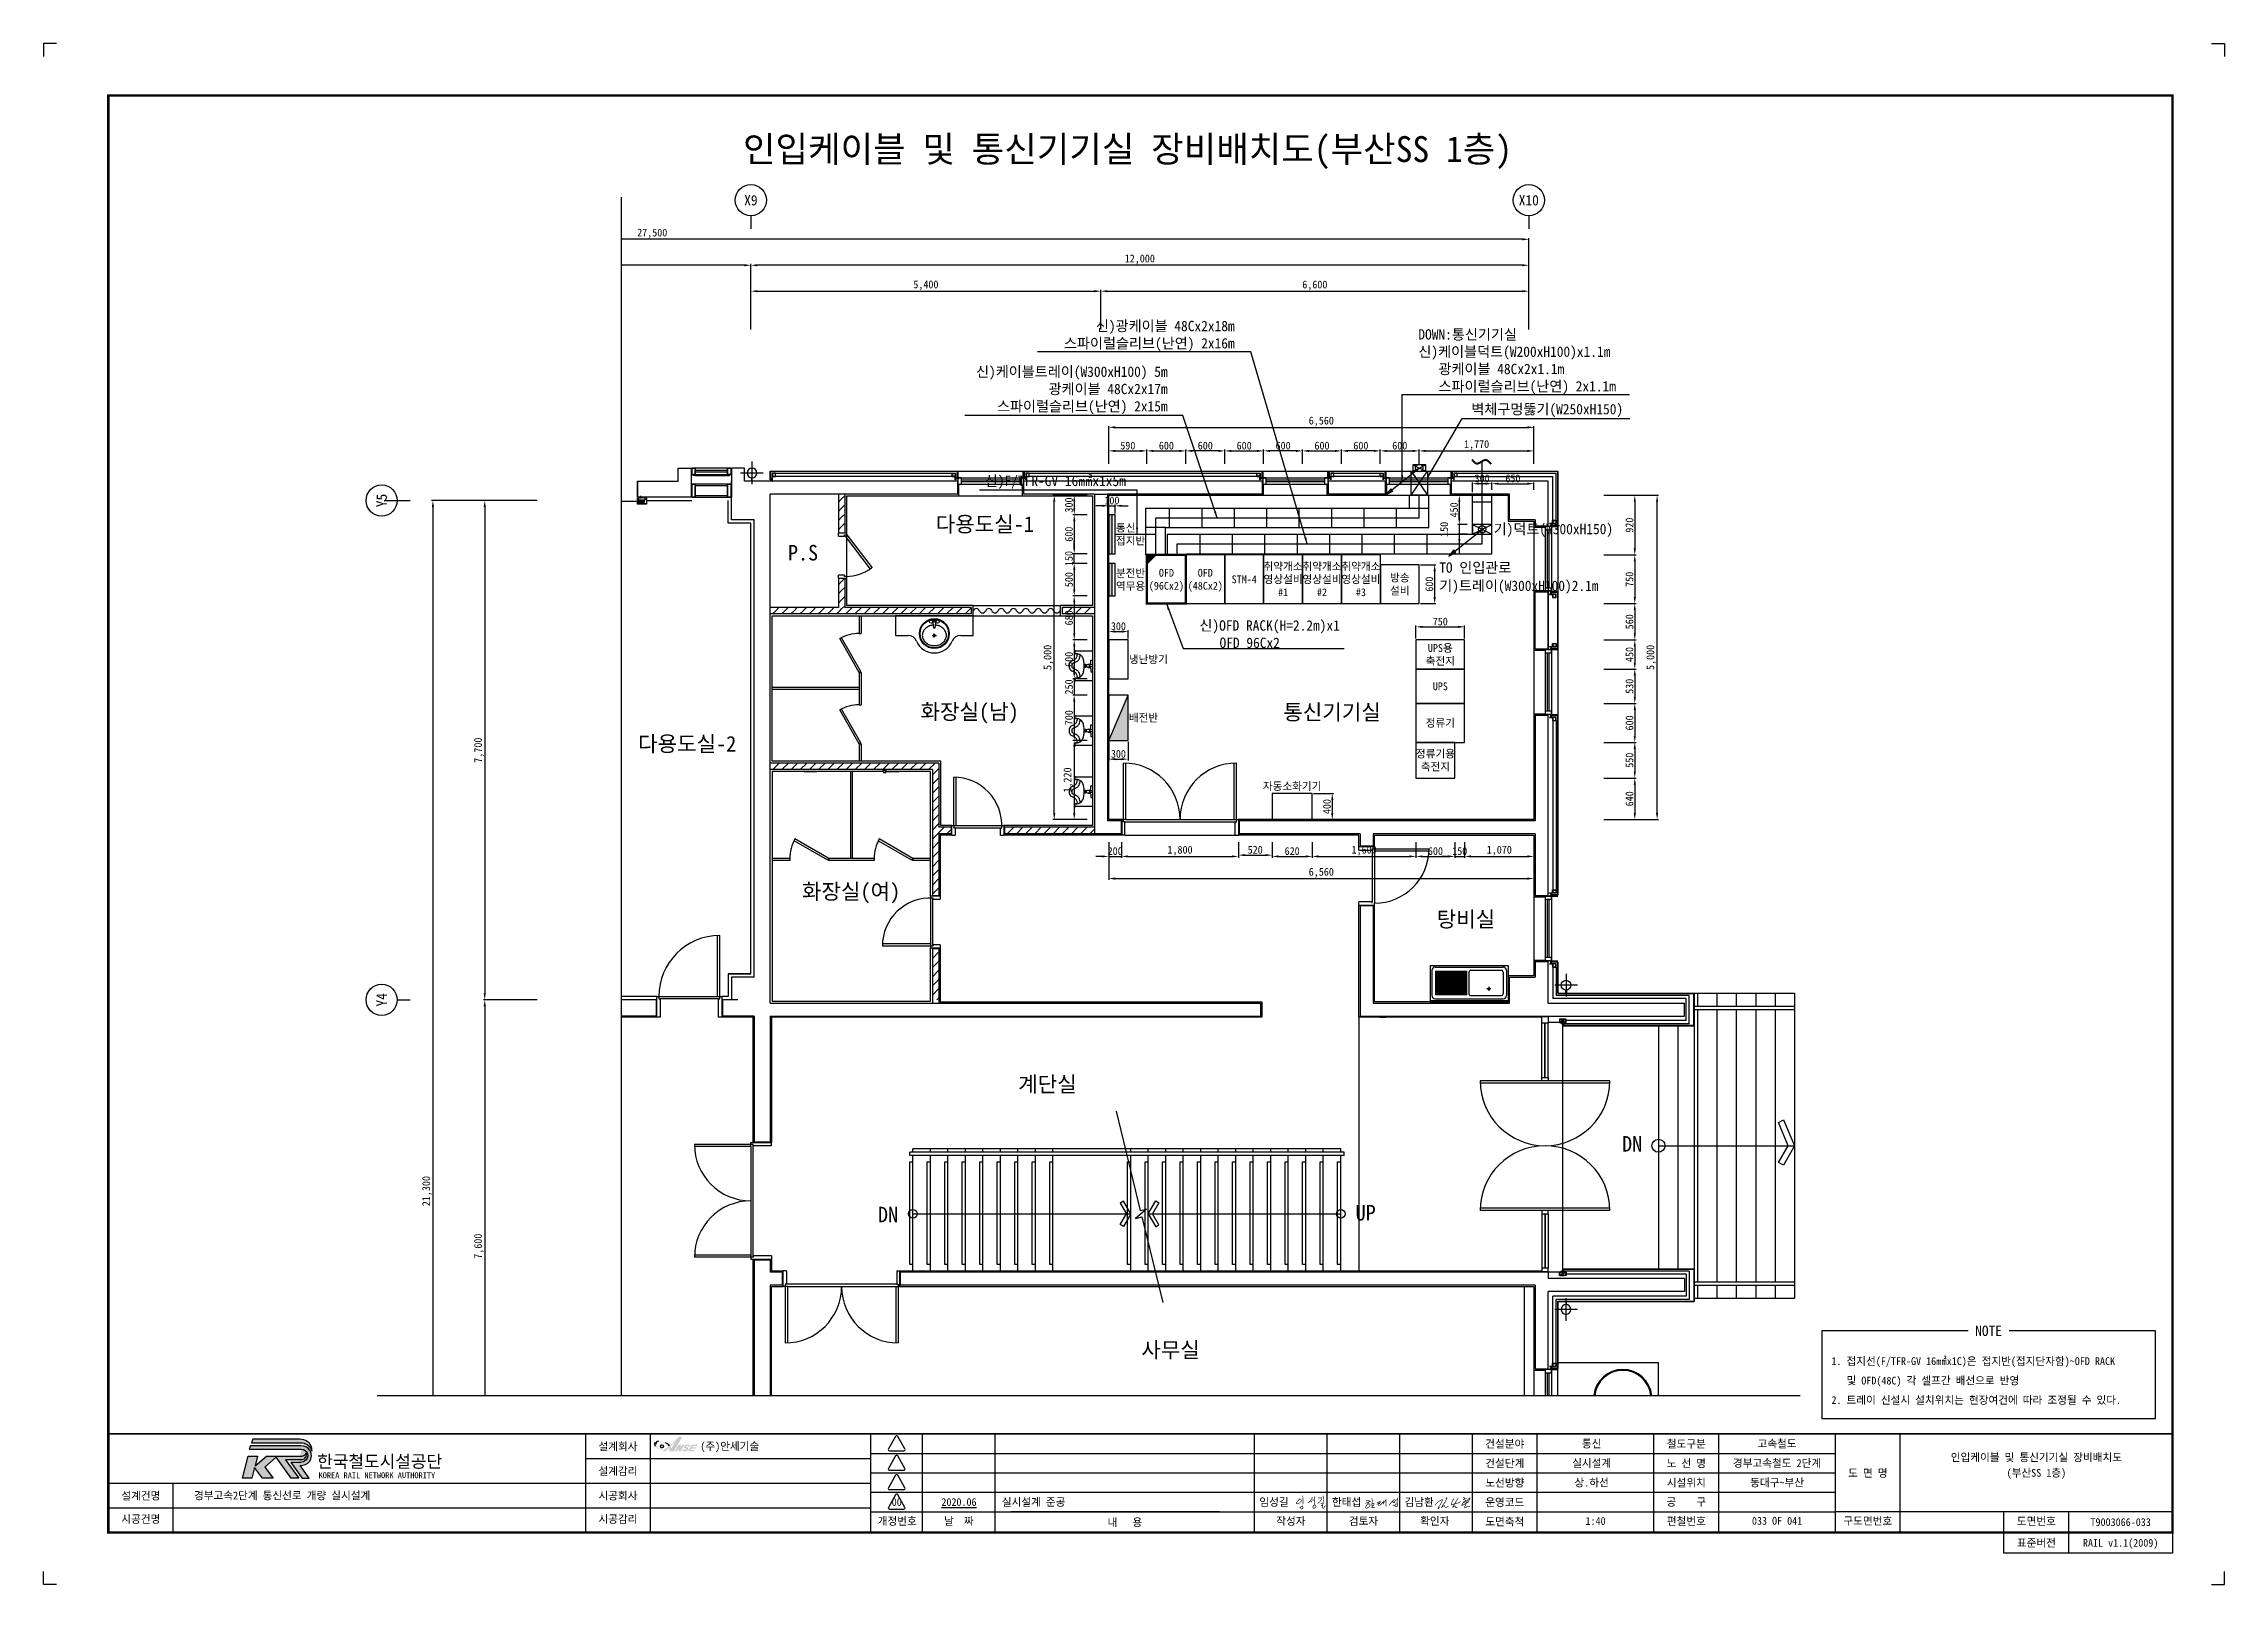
# Paper-space layout '부산SS' of a CAD drawing. Header units: millimetres. Extents: x 0 to 841, y 0 to 594.
# The model-space entities are those that its viewports show. They can reach past a viewport. Long polylines and large blocks are cut down to what shows.
import ezdxf
from ezdxf.enums import TextEntityAlignment as Align

# ---------------------------------------------------------------- set-up
doc = ezdxf.new("R2010")
doc.units = ezdxf.units.MM
for name, pattern in [('A-CENTR01', [2, 1.25, -0.25, 0.25, -0.25]), ('HID', [2.3, 1.5, -0.8]), ('HIDDEN2', [0.1875, 0.125, -0.0625])]:
    doc.linetypes.add(name, pattern=pattern)
for name, color, linetype in [('TN-MACL', 6, 'A-CENTR01'), ('TT-BASE', 253, 'Continuous'), ('TT-CABL', 4, 'Continuous'), ('TT-CTRL-JUNT', 4, 'Continuous'), ('TT-TRAY', 4, 'Continuous'), ('TX-BORD', 7, 'Continuous'), ('TZ-BASE', 253, 'Continuous'), ('TZ-DIMS', 1, 'Continuous'), ('TZ-LEAL', 1, 'Continuous'), ('TZ-LEAT', 3, 'Continuous'), ('TZ-LINE', 4, 'Continuous'), ('TZ-SYMB', 2, 'Continuous'), ('TZ-TEX2', 3, 'Continuous'), ('TZ-TEXT', 3, 'Continuous')]:
    doc.layers.add(name, color=color, linetype=linetype)
doc.layers.add('TX-PAPR', color=2, linetype='Continuous', plot=False)
doc.styles.add('KORAIL', font='GulimChe.ttf')
doc.styles.get("Standard").update_dxf_attribs({"font": 'GulimChe.ttf'})
doc.styles.add('TB_TEXT', font='GulimChe.ttf')
doc.styles.add('TB_WBTXT', font='GulimChe.ttf')
doc.linetypes.add('BATTINB', pattern='A,0,-0.0025,[134,GulimChe.ttf,S=0.0025,R=0,X=-0.0025,Y=0.01],-0.005,[134,GulimChe.ttf,S=0.0025,R=180,X=0.0025,Y=0.01],-0.0025', length=0.01)
doc.dimstyles.new('D40', dxfattribs={"dimscale": 40, "dimtxt": 3, "dimasz": 2.5, "dimexe": 0.5, "dimexo": 0.5, "dimgap": 0.5, "dimtad": 1, "dimdec": 0, "dimzin": 1, "dimdsep": 46, "dimlunit": 6, "dimtxsty": 'Standard', "dimcen": 1, "dimclrd": 1, "dimclre": 1, "dimclrt": 3, "dimadec": 0, "dimazin": 0, "dimtfac": 1, "dimtdec": 0, "dimtix": 1, "dimtmove": 2, "dimatfit": 3, "dimfxl": 0, "dimtvp": 2, "dimlwd": -1, "dimlwe": -1, "dimarcsym": 0})
pattern_1 = [(45, (118012.55, -313124.09), (-70.71068, 70.71068), [])]

psp = doc.layouts.new('부산SS')

msp = doc.modelspace()

# ---------------------------------------------------------------- texts
at = {"layer": 'TZ-BASE', "linetype": 'BATTINB'}
for s, p in [('다용도실-1', (338618.1, -249525.4)), ('화장실(남)', (338383.6, -252417.2)), ('통신기기실', (343976.1, -252424)), ('다용도실-2', (334027.3, -252911.8)), ('화장실(여)', (336555.5, -255189.7)), ('탕비실', (346040.8, -255618.4)), ('계단실', (339585.1, -258161.8)), ('사무실', (341484.5, -262259.4))]:
    msp.add_text(s, height=240, dxfattribs=at).set_placement(p, align=Align.CENTER)
msp.add_text('P.S', height=240, dxfattribs=at).set_placement((335582.2, -249966.2))
for s, p in [('DN', (348605.2, -258962)), ('DN', (337126.3, -260052.5)), ('UP', (344494.2, -260025.2))]:
    msp.add_text(s, height=240, dxfattribs=at).set_placement(p, align=Align.MIDDLE)
at = {"layer": 'TZ-DIMS', "ltscale": 0.1, "insert": (333488.5, -244924.5), "char_height": 120, "attachment_point": 5, "rotation": 360}
msp.add_mtext('27,500', dxfattribs=at)
at = {"layer": 'TZ-DIMS', "char_height": 120, "attachment_point": 5, "rotation": 90}
for s, insert in [('21,300', (330016.5, -259690.9)), ('7,600', (330816.6, -260540.9))]:
    msp.add_mtext(s, dxfattribs=dict(at, insert=insert))
at = {"layer": 'TZ-LEAT'}
for s, p in [('X9', (335010.4, -244410.1)), ('X10', (347010.4, -244410.1))]:
    msp.add_text(s, height=160, dxfattribs=at).set_placement(p, align=Align.MIDDLE_CENTER)
for s, p in [('Y5', (329314.9, -249040.9)), ('Y4', (329314.9, -256740.9))]:
    msp.add_text(s, height=160, rotation=90, dxfattribs=at).set_placement(p, align=Align.MIDDLE_CENTER)
at = {"layer": 'TZ-LEAT', "char_height": 160}
for s, insert, attachment_point in [('{\\C6;신)광케이블 48Cx2x18m\\P\\pt320;  스파이럴슬리브(난연) 2x16m}', (342473.4, -246739.4), 9), ('{\\C3;DOWN:통신기기실\\P\\C6;신)케이블덕트(W200xH100)x1.1m\\P   광케이블 48Cx2x1.1m\\P   스파이럴슬리브(난연) 2x1.1m}', (345306.7, -247402.1), 7), ('{\\C6;신)케이블트레이(W300xH100) 5m\\P광케이블 48Cx2x17m\\P\\pt320;  스파이럴슬리브(난연) 2x15m}', (341439.5, -247710.4), 9), ('벽체구멍뚫기(W250xH150)', (346123.8, -247754.7), 7), ('{\\C6;신)F/TFR-GV 16㎟x1x5m}', (340795.4, -248861), 9), ('{\\C6;신)OFD RACK(H=2.2m)x1\\P   OFD 96Cx2}', (341930.1, -251317.7), 7)]:
    msp.add_mtext(s, dxfattribs=dict(at, insert=insert, attachment_point=attachment_point))
at = {"layer": 'TZ-TEX2'}
for s, height, p in [('기)덕트(W300xH150)', 160, (346467.9, -249480.7)), ('TO 인입관로', 160, (345628.1, -250075.5)), ('기)트레이(W300xH100)2.1m', 160, (345628.1, -250356)), ('1. 접지선(F/TFR-GV 16㎟x1C)은 접지반(접지단자함)~OFD RACK', 120, (351678.7, -262313, 61.9)), ('   및 OFD(48C) 각 셀프간 배선으로 반영', 120, (351678.7, -262613, 61.9)), ('2. 트레이 신설시 설치위치는 현장여건에 따라 조정될 수 있다.', 120, (351678.7, -262913, 61.9))]:
    msp.add_text(s, height=height, dxfattribs=at).set_placement(p, align=Align.MIDDLE_LEFT)
msp.add_text('NOTE', height=160, dxfattribs=at).set_placement((354103, -261845.1, 61.9), align=Align.MIDDLE)
at = {"layer": 'TZ-TEXT'}
for s, p in [('통신', (340641.2, -249460.9)), ('접지반', (340641.2, -249660.9)), ('분전반', (340641.2, -250160.9)), ('역무용', (340641.2, -250360.9)), ('냉난방기', (340841.2, -251490.9)), ('배전반', (340841.2, -252390.9))]:
    msp.add_text(s, height=120, dxfattribs=at).set_placement(p, align=Align.MIDDLE_LEFT)
for s, p in [('OFD', (341420.4, -250155.9)), ('OFD', (342020.4, -250155.9)), ('STM-4', (342620.4, -250255.9)), ('취약개소', (343220.4, -250055.9)), ('영상설비', (343220.4, -250255.9)), ('취약개소', (343820.4, -250055.9)), ('영상설비', (343820.4, -250255.9)), ('취약개소', (344420.4, -250055.9)), ('영상설비', (344420.4, -250255.9)), ('방송', (345020.4, -250230.9)), ('(96Cx2)', (341420.4, -250355.9)), ('(48Cx2)', (342020.4, -250355.9)), ('#1', (343220.4, -250455.9)), ('#2', (343820.4, -250455.9)), ('#3', (344420.4, -250455.9)), ('설비', (345020.4, -250430.9)), ('UPS용', (345645.4, -251315.9)), ('축전지', (345645.4, -251515.9)), ('UPS', (345645.4, -251905.9)), ('정류기', (345645.4, -252470.9)), ('정류기용', (345570.4, -252945.9)), ('축전지', (345570.4, -253145.9)), ('자동소화기기', (343360.4, -253445.8))]:
    msp.add_text(s, height=120, dxfattribs=at).set_placement(p, align=Align.MIDDLE_CENTER)

# ---------------------------------------------------------------- blocks, each defined once
blk = doc.blocks.new('CXGLOGO-UNIT-KRNA-COLOR')
h = blk.add_hatch(color=166)
edge = h.paths.add_edge_path()
edge.add_arc((15.3, 4.2), 10, 59.195, 87.6904)
edge.add_line((15.7, 14.2), (-14.6, 14.2))
edge.add_line((-14.6, 14.2), (-15.4, 11.9))
edge.add_line((-15.4, 11.9), (17.3, 11.9))
edge.add_arc((16.4, 4.8), 7.13, 14.4338, 82.8523, ccw=False)
edge.add_arc((17.2, 7.5), 6.18, 351.2788, 418.625)
h = blk.add_hatch(color=166)
edge = h.paths.add_edge_path()
edge.add_line((-17.6, 3.4), (-11.6, 3.4))
edge.add_line((-11.6, 3.4), (-13.1, -2.8))
edge.add_line((-13.1, -2.8), (-5.8, 3.4))
edge.add_line((-5.8, 3.4), (16.9, 3.4))
edge.add_arc((16.5, 6.7), 3.37, 277.1672, 339.2536)
edge.add_arc((16.5, 4.5), 3.37, -86.0611, 17.644, ccw=False)
edge.add_line((16.7, 1.1), (6.4, 1.1))
edge.add_line((6.4, 1.1), (15, -10.7))
edge.add_line((15, -10.7), (10.1, -10.7))
edge.add_line((10.1, -10.7), (0.4, 2.7))
edge.add_line((0.4, 2.7), (-6.9, -3.7))
edge.add_line((-6.9, -3.7), (-1.4, -10.8))
edge.add_line((-1.4, -10.8), (-8.3, -10.8))
edge.add_line((-8.3, -10.8), (-13.5, -4))
edge.add_line((-13.5, -4), (-15.1, -10.8))
edge.add_line((-15.1, -10.8), (-21.2, -10.8))
edge.add_line((-21.2, -10.8), (-17.6, 3.4))
h = blk.add_hatch(color=46)
edge = h.paths.add_edge_path()
edge.add_arc((15.4, 5.5), 6.16, 269.178, 301.5498, ccw=False)
edge.add_line((15.3, -0.7), (9.8, -0.7))
edge.add_line((9.8, -0.7), (17.2, -10.8))
edge.add_line((17.2, -10.8), (21.7, -10.8))
edge.add_line((21.7, -10.8), (15.9, -2.7))
edge.add_arc((15.5, 6.1), 8.86, 272.286, 317.0312)
edge.add_arc((16.8, 3.7), 6.34, 325.2805, 452.1314)
edge.add_line((16.5, 10), (-16, 10))
edge.add_line((-16, 10), (-16.8, 7.8))
edge.add_line((-16.8, 7.8), (16.6, 7.8))
edge.add_arc((16.8, 3.8), 3.99, -62.7193, 92.2922, ccw=False)
at = {"color": 166}
for points in [[(20.4, 12.8, 0.12498), (15.7, 14.2), (-14.6, 14.2), (-15.4, 11.9), (17.3, 11.9, -0.307728), (23.3, 6.6, 0.302614)], [(-17.6, 3.4), (-11.6, 3.4), (-13.1, -2.8), (-5.8, 3.4), (16.9, 3.4, 0.27773), (19.7, 5.5, -0.486141), (16.7, 1.1), (6.4, 1.1), (15, -10.7), (10.1, -10.7), (0.4, 2.7), (-6.9, -3.7), (-1.4, -10.8), (-8.3, -10.8), (-13.5, -4), (-15.1, -10.8), (-21.2, -10.8)]]:
    blk.add_lwpolyline(points, format="xyb", close=True, dxfattribs=at)
at = {"color": 46}
blk.add_lwpolyline([(18.6, 0.2, -0.142195), (15.3, -0.7), (9.8, -0.7), (17.2, -10.8), (21.7, -10.8), (15.9, -2.7, 0.197757), (22, 0.1, 0.61792), (16.5, 10), (-16, 10), (-16.8, 7.8), (16.6, 7.8, -0.802668)], format="xyb", close=True, dxfattribs=at)
blk = doc.blocks.new('CXGLOGO-KRNA-COLOR')
blk.add_blockref('CXGLOGO-UNIT-KRNA-COLOR', (0, 0))
at = {"color": 166, "style": 'KORAIL'}
for s, height, p in [('한국철도시설공단', 8, (26.8, -4)), ('KOREA RAIL NETWORK AUTHORITY', 3.75, (27.7, -10.8))]:
    blk.add_text(s, height=height, dxfattribs=at).set_placement(p)
blk = doc.blocks.new('TXBLKA1-KRNAH')
at = {"layer": 'TX-BORD'}
h = blk.add_hatch(color=5, dxfattribs=at)
h.paths.add_polyline_path([(241.41, 53.44, 0.096425), (239.85, 54.59, 0.1233), (237.07, 55.37, 0.107959), (236.18, 55.25, 0.147974), (235.63, 54.71, 0.146771), (235.6, 53.86, 0.166867), (235.92, 53.32, 0.084002), (237.3, 52.29, 0.125004), (238.6, 51.98, 0.324316), (238.9, 52.16, 0.181232), (238.8, 52.77, -0.176206), (238.41, 52.66, -0.165955), (238.43, 52.37, -0.236091), (238.11, 52.27, -0.163197), (237.2, 52.6, -0.211159), (236.11, 54.03, -0.492063), (237.15, 55.14, -0.264032), (241.01, 53.12, -0.023302), (238.51, 51.28), (239.75, 51.28, 0.034752), (241.24, 52.65, -0.038457), (241.29, 51.28), (242.97, 51.28), (246.25, 56.8), (244.88, 56.8, -0.036327)])
h.paths.add_polyline_path([(242.08, 52.46), (241.66, 53.16, 0.03885), (244.06, 55.69)], flags=16)
h = blk.add_hatch(color=3, dxfattribs=at)
h.paths.add_polyline_path([(244.79, 51.28), (245.61, 51.28), (247.14, 53.85), (246.32, 53.85), (245.64, 52.71), (245.64, 53.85), (244.83, 53.85), (243.3, 51.28), (244.11, 51.28), (244.79, 52.43)])
h.paths.add_polyline_path([(247.73, 51.85, -0.206701), (247.2, 51.81, -0.316027), (247.06, 51.95, -0.031225), (247.06, 52.07), (246.36, 52.07, 0.483426), (246.52, 51.35, 0.203838), (248.04, 51.43, 0.079762), (248.43, 51.8, 0.172378), (248.58, 52.3, 0.221594), (248.3, 52.81, 0.038449), (247.87, 53.02, -0.563174), (247.89, 53.34, -0.276773), (248.29, 53.37, -0.312628), (248.42, 53.08), (249.21, 53.08, 0.143901), (249.17, 53.48, 0.169249), (248.83, 53.82, 0.119216), (248.04, 53.89, 0.167621), (247.24, 53.47, 0.258991), (246.94, 52.74, 0.208246), (247.3, 52.44, -0.022645), (247.74, 52.2, -0.588103)])
h.paths.add_polyline_path([(249.56, 51.83), (249.82, 52.27), (251.36, 52.27), (251.72, 52.86), (250.18, 52.86), (250.44, 53.3), (251.98, 53.3), (252.31, 53.85), (250, 53.85), (248.47, 51.28), (250.78, 51.28), (251.1, 51.83)])
h.paths.add_polyline_path([(239.05, 53.25, 1), (237.87, 53.25, 1)])
at = {"layer": 'DEFPOINTS', "color": 1}
blk.add_line((836, 594), (841, 594), dxfattribs=at)
for points in [[(5, 594), (0, 594), (0, 589)], [(836, 594), (841, 594), (841, 589)], [(5, 0), (0, 0), (0, 5)], [(836, 0), (841, 0), (841, 5)]]:
    blk.add_lwpolyline(points, dxfattribs=at)
at = {"layer": 'TX-BORD'}
for p, q in [((234, 20), (234, 58)), ((319, 50.5), (549.5, 50.5)), ((339, 20), (339, 58)), ((367, 20), (367, 58)), ((467, 20), (467, 58)), ((495, 20), (495, 58)), ((523, 20), (523, 58)), ((549.5, 50.5), (691, 50.5)), ((576, 20), (576, 58)), ((621, 20), (621, 58)), ((646, 20), (646, 58)), ((716, 20), (716, 58)), ((209, 48.5), (319, 48.5)), ((319, 43), (549.5, 43)), ((549.5, 43), (691, 43)), ((25, 39), (319, 39)), ((50, 20), (50, 39)), ((319, 35.5), (549.5, 35.5)), ((549.5, 35.5), (691, 35.5)), ((25, 29.5), (319, 29.5)), ((319, 28), (691, 28)), ((453.5, 28), (373, 28)), ((821, 28), (691, 28)), ((756, 20), (756, 28)), ((781, 12), (781, 28))]:
    blk.add_line(p, q, dxfattribs=at)
at = {"layer": 'TX-BORD', "const_width": 1}
blk.add_lwpolyline([(821, 20), (25, 20), (25, 574), (821, 574)], close=True, dxfattribs=at)
at = {"layer": 'TX-BORD'}
for points, const_width in [([(25, 58), (821, 58)], 0.5), ([(209, 20), (209, 58)], 0.5), ([(209, 20), (209, 58)], 0.5), ([(319, 20), (319, 58)], 0.5), ([(551, 20), (551, 58)], 0.5), ([(691, 20), (691, 58)], 0.5), ([(489.16, 32.47), (490.23, 32.6)], 0.24), ([(510.02, 32.43), (511.22, 32.3), (511.29, 32.17), (511.29, 31.91), (509.68, 31.25), (511.29, 31.91), (511.93, 32.15), (511.29, 31.91), (510.45, 30.87), (510.06, 30.25), (509.86, 29.88), (509.82, 29.64), (509.85, 29.48), (509.94, 29.38), (510.07, 29.35), (510.38, 29.36), (511.09, 29.84), (511.32, 30.09), (511.53, 30.37), (511.52, 30.66), (511.47, 30.83), (511.33, 30.95), (511.02, 30.99), (510.45, 30.87)], 0.24), ([(511.96, 33.12), (512.32, 32.9), (512.39, 32.4), (512.31, 31.14), (512.21, 29.77), (512.24, 29.56), (512.39, 29.52), (512.61, 29.55), (512.95, 29.62), (513.48, 29.76)], 0.24), ([(512.31, 31.14), (512.99, 31.2), (513.13, 31.16), (513.03, 30.78), (512.21, 29.77)], 0.24), ([(514.32, 31.57), (514.59, 31.64), (515.5, 32.11), (514.59, 31.64), (514.69, 31.19), (514.15, 30.85), (514.69, 31.19), (515.47, 31.61), (514.75, 30.62), (514.93, 30.41), (515.2, 30.4), (515.62, 30.7), (516.67, 31.8), (516.69, 32.23), (516.67, 31.8), (516.66, 31.21), (517.64, 32.57), (517.67, 29.98)], 0.24), ([(521.05, 32.83), (519.79, 31.7), (518.83, 30.43), (519.79, 31.7), (520.42, 32.27), (520.32, 31.82), (520.41, 31.55), (520.64, 31.46), (521, 31.65), (520.94, 31.92), (522.01, 32.93), (522.02, 33.4), (522.01, 32.93), (521.99, 31.92), (521.99, 31.59), (521.7, 31.85), (521.99, 31.59), (522.08, 31.07), (522.06, 30.3), (521.97, 30), (521.58, 29.93), (521.29, 29.99), (521.13, 30.2), (521.17, 30.65), (521.36, 30.97), (521.77, 31.01), (522.08, 31)], 0.24), ([(521.15, 30.43), (520.87, 30.43), (520.47, 30.53), (520.28, 30.68)], 0.24)]:
    blk.add_lwpolyline(points, dxfattribs=dict(at, const_width=const_width))
for points in [[(328.58, 57.05), (325.78, 52.19, 0.57735), (326.17, 51.52), (331.78, 51.52, 0.57735), (332.17, 52.19), (329.36, 57.05, 0.57735)], [(328.58, 49.55), (325.78, 44.69, 0.57735), (326.17, 44.02), (331.78, 44.02, 0.57735), (332.17, 44.69), (329.36, 49.55, 0.57735)], [(328.58, 42.05), (325.78, 37.19, 0.57735), (326.17, 36.52), (331.78, 36.52, 0.57735), (332.17, 37.19), (329.36, 42.05, 0.57735)], [(328.58, 34.55), (325.78, 29.69, 0.57735), (326.17, 29.02), (331.78, 29.02, 0.57735), (332.17, 29.69), (329.36, 34.55, 0.57735)]]:
    blk.add_lwpolyline(points, format="xyb", close=True, dxfattribs=at)
at = {"layer": 'TX-BORD', "const_width": 0.24}
for points in [[(485.57, 34.24, -0.031521), (485.64, 32.12, 0.015452), (485.64, 30.85, 0.488947)], [(489.3, 33.6, -0.116912), (488.11, 31.72, -0.245276), (487.54, 31.55, -2.571837)], [(490.15, 33.87, -0.089273), (490.12, 31.67, 0.068943), (490.06, 30.69, 0.261353)], [(493.32, 34.22, -0.102288), (493.6, 33.42, -0.080289), (493.6, 33.07, 0.066761), (493.58, 32.62, -0.06278), (493.53, 31.56, 8.85417)], [(547.43, 33.59, -0.145348), (547.88, 33.43, -0.307225), (547.95, 33.23, -0.212679), (547.38, 32.49, -0.113681), (548.62, 33.04, -0.266507), (548.74, 33, -3.538723)], [(484.54, 33.09, 0.071134), (483.15, 31.48, 0.394214), (483.21, 31.1, 0.224261), (483.52, 31.04, 0.193438), (484.97, 32.08, 0.544983), (484.67, 32.72, 0.066146), (484.03, 32.72, 27.196208)], [(484.41, 29.84, 0.02121), (484.98, 29.12, 0.409369), (485.14, 29.11, -0.211811), (485.49, 29.21, 0.416377), (485.62, 29.3, 0.123643), (485.54, 30.12, 0.523631), (485.28, 30.19, -0.072983), (484.51, 29.7, 0.005941)], [(488.57, 32.27, -0.142438), (489.07, 31.68, 5.949847)], [(490.05, 30.54, 0.235154), (489.49, 29.9, 0.345857), (489.7, 29.41, 0.306746), (490.2, 29.45, 0.103095), (490.63, 29.98, 0.395571), (490.49, 30.5, 0.242915), (490.05, 30.54, 6.064713)], [(491.55, 33.36, 0.139976), (491.83, 33.26, 0.096355), (492.64, 33.37, -0.240321), (492.85, 33.34, -0.353191), (492.93, 33.05, -0.157335), (491.33, 31.22, -6.381378)], [(492.46, 31.11), (493.22, 31.4, -0.375176), (493.45, 31.31, -0.266244), (493.45, 31.13, -0.042219), (493.07, 30.6, -0.159939), (492.63, 30.34, -0.171647), (493.2, 30.37, -0.458058), (493.29, 30.17, 0.159326), (493.23, 29.58, 0.227707), (493.39, 29.37, 0.407988), (493.73, 29.47, -0.001483), (493.89, 29.78, 0.004186), (494.14, 30.24, -0.100484), (494.33, 30.47, -0.346277)], [(536.7, 30.48, -0.382901), (536.65, 30.71, -0.12512), (539.4, 32.69, -0.474239), (539.59, 32.59, -0.046113), (537.92, 29.73, 0.151113), (537.77, 29.29, 0.58991), (537.88, 29.22, 0.096338), (538.33, 29.72, 2.196927)], [(540.73, 33.09, -0.071383), (541.05, 33.41, -0.346917), (541.16, 33.41, -0.258278), (541.18, 33.35, -0.079918), (541.06, 32.96, -0.048596), (539.06, 29.69, 0.947427), (539.13, 29.64, -0.022437), (540.04, 30.36, -0.344585), (540.2, 30.35, -0.12284), (540.25, 30.29, 0.011347), (540.43, 29.85, 0.194638), (540.6, 29.69, 0.189435), (540.9, 29.69, 0.009404), (541.84, 30.24, 3.287276)], [(543.84, 33.07, 0.030212), (542.85, 31.06, 0.575113), (543.08, 30.76, 0.043168), (545.96, 31.58, 0.237594), (546.32, 31.98, 1.260425)], [(545.61, 33.11, 0.150889), (545.13, 32.65, 0.025288), (543.37, 29.61), (544.07, 30.23, -0.448359), (544.33, 30.16, 0.073819), (544.59, 29.67, 0.359456), (544.94, 29.59, 0.031982), (545.26, 29.77, 3.102048)], [(547.6, 31.85, 0.23976), (547.57, 31.5, 0.345796), (547.69, 31.43, 0.195352), (548.64, 32.18, 0.393888), (548.6, 32.35, 0.293784), (548.35, 32.35, 0.099623), (547.44, 31.43, 0.02205), (546.93, 30.69, 0.380988), (546.98, 30.44, 0.18866), (547.1, 30.41), (549.22, 31.59, 0.122154), (549.44, 31.8), (550.04, 33.22, 0.396041), (549.99, 33.36, 0.224142), (549.88, 33.36, 0.078358), (549.02, 32.08), (547.95, 29.67, 0.444285), (547.97, 29.61), (548.29, 29.6, 0.179185), (548.5, 29.67), (549.15, 30.07, -0.135616), (549.34, 30.12), (550.04, 30.11)]]:
    blk.add_lwpolyline(points, format="xyb", dxfattribs=at)
at = {"layer": 'TX-BORD'}
blk.add_lwpolyline([(821, 20), (821, 12), (756, 12), (756, 20)], close=True, dxfattribs=at)
at = {"layer": 'TX-BORD', "color": 3}
blk.add_circle((238.46, 53.25), 0.594, dxfattribs=at)
at = {"layer": 'TX-BORD', "color": 5}
for centre, radius, start, end in [((237.04, 54.23), 1.49, 161.17216, 194.57108), ((236.55, 54.06), 0.967, 192.10036, 229.99429), ((237.06, 54.19), 0.96, 84.64387, 189.44431), ((237.68, 50.02), 5.06, 42.58477, 64.6157)]:
    blk.add_arc(centre, radius, start, end, dxfattribs=at)
at = {"layer": 'TX-BORD', "xscale": 0.6, "yscale": 0.6}
blk.add_blockref('CXGLOGO-KRNA-COLOR', (89.41, 47.41), dxfattribs=at)
at = {"layer": 'TX-BORD', "style": 'TB_TEXT'}
for s, p in [('설계회사', (221.5, 53.25)), ('건설분야', (563.5, 54.25)), ('철도구분', (633.5, 54.25)), ('설계감리', (221.5, 43.75)), ('건설단계', (563.5, 46.75)), ('노 선 명', (633.5, 46.75)), ('도 면 명', (703.5, 43)), ('설계건명', (37.5, 34.25)), ('시공회사', (221.5, 34.25)), ('노선방향', (563.5, 39.25)), ('시설위치', (633.5, 39.25)), ('시공건명', (37.5, 25.25)), ('시공감리', (221.5, 25.25)), ('개정번호', (329.21, 24.5)), ('날  짜', (353, 24.5)), ('내   용', (417, 24)), ('작성자', (481, 24.5)), ('검토자', (509, 24.5)), ('확인자', (536.5, 24.5)), ('운영코드', (563.5, 31.75)), ('도면축척', (563.5, 24.25)), ('공    구', (633.5, 31.75)), ('편철번호', (633.5, 24.5)), ('구도면번호', (703.5, 24.51)), ('도면번호', (768.5, 24.51))]:
    blk.add_text(s, height=3, dxfattribs=at).set_placement(p, align=Align.MIDDLE)
blk.add_text('표준버전', height=3, dxfattribs=at).set_placement((768.5, 16), align=Align.MIDDLE_CENTER)
at = {"layer": 'TX-BORD', "style": 'TB_TEXT', "flags": 1}
blk.add_attdef('TD_CLASSCODE', text='', height=3, dxfattribs=at).set_placement((25, 577.54), align=Align.MIDDLE_LEFT)
at = {"layer": 'TX-BORD'}
for tag, height, style, p in [('TB_MTITIL', 10, 'TB_WBTXT', (418, 553.33)), ('TB_STITL', 7, 'TB_WBTXT', (418, 538.33)), ('TR_RNUM4', 3, 'TB_TEXT', (329, 54.25)), ('TR_RDAT4', 3, 'TB_TEXT', (353, 54.25)), ('TD_FIELD', 3, 'TB_TEXT', (597, 54.25)), ('TD_RLCLASS', 3, 'TB_TEXT', (668.5, 54.25)), ('TD_DNAME_TOP', 3, 'TB_TEXT', (768.5, 48.98)), ('TR_RNUM3', 3, 'TB_TEXT', (329, 46.75)), ('TR_RDAT3', 3, 'TB_TEXT', (353, 46.75)), ('TD_CSTEP', 3, 'TB_TEXT', (597, 46.75)), ('TD_RLNAME', 3, 'TB_TEXT', (668.5, 46.75)), ('TD_DNAME_MAIN', 3, 'TB_TEXT', (768.5, 43)), ('TR_RNUM2', 3, 'TB_TEXT', (329, 39.25)), ('TR_RDAT2', 3, 'TB_TEXT', (353, 39.25)), ('TD_DIRCODE', 3, 'TB_TEXT', (597, 39.25)), ('TD_RLSECT', 3, 'TB_TEXT', (668.5, 39.25)), ('TD_DNAME_BOT', 3, 'TB_TEXT', (768.5, 36.98)), ('TR_RNUM1', 3, 'TB_TEXT', (329, 31.75)), ('TR_RDAT1', 3, 'TB_TEXT', (353, 31.75)), ('TD_SYSCODE', 3, 'TB_TEXT', (597, 31.75)), ('SCALE', 3, 'TB_TEXT', (598.5, 24.45)), ('TD_CSECT', 3, 'TB_TEXT', (668.5, 31.75)), ('TD_DWGNO', 3, 'TB_TEXT', (668.5, 24.5)), ('TD_DWGCODE_PREV', 3, 'TB_TEXT', (736, 24)), ('TD_DWGCODE', 3, 'TB_TEXT', (801, 24)), ('TD_VERSION', 3, 'TB_TEXT', (801, 16))]:
    blk.add_attdef(tag, text='', height=height, dxfattribs=dict(at, style=style)).set_placement(p, align=Align.MIDDLE_CENTER)
at = {"layer": 'TX-BORD', "style": 'TB_TEXT'}
for tag, p in [('TD_DCOMP', (253.27, 53.25)), ('TR_RCON4', (369.52, 54.25)), ('TR_DGN4', (468.83, 54.25)), ('TR_CHK4', (496.83, 54.25)), ('TR_APP4', (524.83, 54.25)), ('TD_DSCCOMP', (253.27, 43.75)), ('TR_RCON3', (369.52, 46.75)), ('TR_DGN3', (468.83, 46.75)), ('TR_CHK3', (496.83, 46.75)), ('TR_APP3', (524.83, 46.75)), ('TD_DNAME', (58, 34.25)), ('TD_CCOMP', (253.27, 34.25)), ('TR_RCON2', (369.52, 39.25)), ('TR_DGN2', (468.83, 39.25)), ('TR_CHK2', (496.83, 39.25)), ('TR_APP2', (524.83, 39.25)), ('TD_CNAME', (58, 25.15)), ('TD_CSCOMP', (253.27, 25.25)), ('TR_RCON1', (369.52, 31.75)), ('TR_DGN1', (468.83, 31.75)), ('TR_CHK1', (496.83, 31.75)), ('TR_APP1', (524.83, 31.75))]:
    blk.add_attdef(tag, text='', height=3, dxfattribs=at).set_placement(p, align=Align.MIDDLE_LEFT)
blk = doc.blocks.new('*D5')
at = {"layer": 'DEFPOINTS', "color": 0, "ltscale": 0.1}
for p in [(335010, -245413), (335010, -246328), (347010, -246328)]:
    blk.add_point(p, dxfattribs=at)
at = {"layer": 'TZ-DIMS', "color": 1, "ltscale": 0.1}
for p, q in [((335010, -246308), (335010, -245393)), ((346910, -245413), (335110, -245413)), ((347010, -246308), (347010, -245393))]:
    blk.add_line(p, q, dxfattribs=at)
for points in [[(335110, -245397), (335110, -245430), (335010, -245413)], [(346910, -245397), (346910, -245430), (347010, -245413)]]:
    blk.add_solid(points, dxfattribs=at)
at = {"layer": 'TZ-DIMS', "color": 3, "ltscale": 0.1, "insert": (341010, -245324), "char_height": 120, "attachment_point": 5, "rotation": 360}
blk.add_mtext('12,000', dxfattribs=at)
blk = doc.blocks.new('A$C49F61654')
at = {"layer": 'TZ-BASE'}
for p, q in [((106, 77), (-244, 77)), ((-69, 252), (-69, -98))]:
    blk.add_line(p, q, dxfattribs=at)
blk.add_lwpolyline([(-74, -48), (-74, 2), (-65, 2), (-65, -48), (-74, -48)], dxfattribs=at)
blk.add_circle((-69, 77), 75, dxfattribs=at)
blk = doc.blocks.new('*D6')
at = {"layer": 'DEFPOINTS', "color": 0}
for p in [(331733, -249041), (330905, -256741), (331733, -256741)]:
    blk.add_point(p, dxfattribs=at)
at = {"layer": 'TZ-DIMS', "color": 1}
for p, q in [((331713, -249041), (330885, -249041)), ((330905, -249141), (330905, -256641)), ((331713, -256741), (330885, -256741))]:
    blk.add_line(p, q, dxfattribs=at)
for points in [[(330889, -249141), (330922, -249141), (330905, -249041)], [(330889, -256641), (330922, -256641), (330905, -256741)]]:
    blk.add_solid(points, dxfattribs=at)
at = {"layer": 'TZ-DIMS', "color": 3, "insert": (330817, -252891), "char_height": 120, "attachment_point": 5, "rotation": 90}
blk.add_mtext('7,700', dxfattribs=at)
blk = doc.blocks.new('*D7')
at = {"layer": 'DEFPOINTS', "color": 0, "ltscale": 0.1}
for p in [(340410, -245813), (335010, -246422), (340410, -246422)]:
    blk.add_point(p, dxfattribs=at)
at = {"layer": 'TZ-DIMS', "color": 1, "ltscale": 0.1}
for p, q in [((335010, -246402), (335010, -245793)), ((335110, -245813), (340310, -245813)), ((340410, -246402), (340410, -245793))]:
    blk.add_line(p, q, dxfattribs=at)
for points in [[(335110, -245797), (335110, -245830), (335010, -245813)], [(340310, -245797), (340310, -245830), (340410, -245813)]]:
    blk.add_solid(points, dxfattribs=at)
at = {"layer": 'TZ-DIMS', "color": 3, "ltscale": 0.1, "insert": (337710, -245724), "char_height": 120, "attachment_point": 5}
blk.add_mtext('5,400', dxfattribs=at)
blk = doc.blocks.new('*D8')
at = {"layer": 'DEFPOINTS', "color": 0, "ltscale": 0.1}
for p in [(347010, -245813), (340410, -246422), (347010, -246422)]:
    blk.add_point(p, dxfattribs=at)
at = {"layer": 'TZ-DIMS', "color": 1, "ltscale": 0.1}
for p, q in [((340410, -246402), (340410, -245793)), ((340510, -245813), (346910, -245813)), ((347010, -246402), (347010, -245793))]:
    blk.add_line(p, q, dxfattribs=at)
for points in [[(340510, -245797), (340510, -245830), (340410, -245813)], [(346910, -245797), (346910, -245830), (347010, -245813)]]:
    blk.add_solid(points, dxfattribs=at)
at = {"layer": 'TZ-DIMS', "color": 3, "ltscale": 0.1, "insert": (343710, -245725), "char_height": 120, "attachment_point": 5}
blk.add_mtext('6,600', dxfattribs=at)
blk = doc.blocks.new('*X4')
at = {"color": 0}
for p, q in [((282, 215), (282, 215)), ((282, 214), (282, 214)), ((282, 211), (283, 213)), ((288, 206), (282, 213)), ((282, 205), (289, 212)), ((282, 207), (287, 212)), ((282, 209), (285, 212)), ((286, 206), (282, 211)), ((285, 205), (282, 209)), ((283, 205), (282, 206)), ((291, 206), (284, 213)), ((284, 205), (291, 212)), ((286, 206), (293, 212)), ((293, 205), (286, 212)), ((296, 205), (288, 212)), ((289, 206), (296, 214)), ((296, 206), (290, 212)), ((291, 206), (296, 212)), ((296, 208), (292, 212)), ((293, 206), (296, 210)), ((296, 211), (294, 213)), ((294, 205), (296, 207)), ((296, 215), (296, 215)), ((296, 213), (296, 213)), ((296, 205), (296, 205))]:
    blk.add_line(p, q, dxfattribs=at)
blk = doc.blocks.new('*D9')
at = {"layer": 'DEFPOINTS', "color": 0}
for p in [(340530, -254290), (340730, -254290), (340730, -254530)]:
    blk.add_point(p, dxfattribs=at)
at = {"layer": 'TZ-DIMS', "color": 1}
for p, q in [((340530, -254310), (340530, -254550)), ((340730, -254310), (340730, -254550)), ((340430, -254530), (340330, -254530)), ((340530, -254530), (340730, -254530)), ((340830, -254530), (340930, -254530))]:
    blk.add_line(p, q, dxfattribs=at)
for points in [[(340430, -254513), (340430, -254546), (340530, -254530)], [(340830, -254513), (340830, -254546), (340730, -254530)]]:
    blk.add_solid(points, dxfattribs=at)
at = {"layer": 'TZ-DIMS', "color": 3, "insert": (340630, -254448), "char_height": 120, "attachment_point": 5}
blk.add_mtext('200', dxfattribs=at)
blk = doc.blocks.new('*D10')
at = {"layer": 'DEFPOINTS', "color": 0}
for p in [(340730, -254290), (342530, -254290), (342530, -254530)]:
    blk.add_point(p, dxfattribs=at)
at = {"layer": 'TZ-DIMS', "color": 1}
for p, q in [((340730, -254310), (340730, -254550)), ((342530, -254310), (342530, -254550)), ((340830, -254530), (342430, -254530))]:
    blk.add_line(p, q, dxfattribs=at)
for points in [[(340830, -254513), (340830, -254546), (340730, -254530)], [(342430, -254513), (342430, -254546), (342530, -254530)]]:
    blk.add_solid(points, dxfattribs=at)
at = {"layer": 'TZ-DIMS', "color": 3, "insert": (341630, -254441), "char_height": 120, "attachment_point": 5}
blk.add_mtext('1,800', dxfattribs=at)
blk = doc.blocks.new('*D11')
at = {"layer": 'DEFPOINTS', "color": 0}
for p in [(342530, -254290), (343050, -254290), (343050, -254510)]:
    blk.add_point(p, dxfattribs=at)
at = {"layer": 'TZ-DIMS', "color": 1}
for p, q in [((342530, -254310), (342530, -254530)), ((343050, -254310), (343050, -254530)), ((342630, -254510), (342950, -254510))]:
    blk.add_line(p, q, dxfattribs=at)
for points in [[(342630, -254493), (342630, -254526), (342530, -254510)], [(342950, -254493), (342950, -254526), (343050, -254510)]]:
    blk.add_solid(points, dxfattribs=at)
at = {"layer": 'TZ-DIMS', "color": 3, "insert": (342790, -254428), "char_height": 120, "attachment_point": 5}
blk.add_mtext('520', dxfattribs=at)
blk = doc.blocks.new('*D12')
at = {"layer": 'DEFPOINTS', "color": 0}
for p in [(343050, -254290), (343670, -254290), (343670, -254530)]:
    blk.add_point(p, dxfattribs=at)
at = {"layer": 'TZ-DIMS', "color": 1}
for p, q in [((343050, -254310), (343050, -254550)), ((343670, -254310), (343670, -254550)), ((343150, -254530), (343570, -254530))]:
    blk.add_line(p, q, dxfattribs=at)
for points in [[(343150, -254513), (343150, -254546), (343050, -254530)], [(343570, -254513), (343570, -254546), (343670, -254530)]]:
    blk.add_solid(points, dxfattribs=at)
at = {"layer": 'TZ-DIMS', "color": 3, "insert": (343360, -254448), "char_height": 120, "attachment_point": 5}
blk.add_mtext('620', dxfattribs=at)
blk = doc.blocks.new('*D13')
at = {"layer": 'DEFPOINTS', "color": 0}
for p in [(343670, -254290), (345270, -254290), (345270, -254530)]:
    blk.add_point(p, dxfattribs=at)
at = {"layer": 'TZ-DIMS', "color": 1}
for p, q in [((343670, -254310), (343670, -254550)), ((345270, -254310), (345270, -254550)), ((343770, -254530), (345170, -254530))]:
    blk.add_line(p, q, dxfattribs=at)
for points in [[(343770, -254513), (343770, -254546), (343670, -254530)], [(345170, -254513), (345170, -254546), (345270, -254530)]]:
    blk.add_solid(points, dxfattribs=at)
at = {"layer": 'TZ-DIMS', "color": 3, "insert": (344470, -254441), "char_height": 120, "attachment_point": 5}
blk.add_mtext('1,600', dxfattribs=at)
blk = doc.blocks.new('*D14')
at = {"layer": 'DEFPOINTS', "color": 0}
for p in [(345270, -254290), (345870, -254290), (345870, -254530)]:
    blk.add_point(p, dxfattribs=at)
at = {"layer": 'TZ-DIMS', "color": 1}
for p, q in [((345270, -254310), (345270, -254550)), ((345870, -254310), (345870, -254550)), ((345370, -254530), (345770, -254530))]:
    blk.add_line(p, q, dxfattribs=at)
for points in [[(345370, -254513), (345370, -254546), (345270, -254530)], [(345770, -254513), (345770, -254546), (345870, -254530)]]:
    blk.add_solid(points, dxfattribs=at)
at = {"layer": 'TZ-DIMS', "color": 3, "insert": (345570, -254448), "char_height": 120, "attachment_point": 5}
blk.add_mtext('600', dxfattribs=at)
blk = doc.blocks.new('*D15')
at = {"layer": 'DEFPOINTS', "color": 0}
for p in [(345870, -254290), (346020, -254290), (346020, -254530)]:
    blk.add_point(p, dxfattribs=at)
at = {"layer": 'TZ-DIMS', "color": 1}
for p, q in [((345870, -254310), (345870, -254550)), ((346020, -254310), (346020, -254550)), ((345770, -254530), (345670, -254530)), ((345870, -254530), (346020, -254530)), ((346120, -254530), (346220, -254530))]:
    blk.add_line(p, q, dxfattribs=at)
for points in [[(345770, -254513), (345770, -254546), (345870, -254530)], [(346120, -254513), (346120, -254546), (346020, -254530)]]:
    blk.add_solid(points, dxfattribs=at)
at = {"layer": 'TZ-DIMS', "color": 3, "insert": (345945, -254448), "char_height": 120, "attachment_point": 5}
blk.add_mtext('150', dxfattribs=at)
blk = doc.blocks.new('*D16')
at = {"layer": 'DEFPOINTS', "color": 0}
for p in [(346020, -254290), (347090, -254290), (347090, -254530)]:
    blk.add_point(p, dxfattribs=at)
at = {"layer": 'TZ-DIMS', "color": 1}
for p, q in [((346020, -254310), (346020, -254550)), ((347090, -254310), (347090, -254550)), ((346120, -254530), (346990, -254530))]:
    blk.add_line(p, q, dxfattribs=at)
for points in [[(346120, -254513), (346120, -254546), (346020, -254530)], [(346990, -254513), (346990, -254546), (347090, -254530)]]:
    blk.add_solid(points, dxfattribs=at)
at = {"layer": 'TZ-DIMS', "color": 3, "insert": (346555, -254441), "char_height": 120, "attachment_point": 5}
blk.add_mtext('1,070', dxfattribs=at)
blk = doc.blocks.new('*D17')
at = {"layer": 'DEFPOINTS', "color": 0}
for p in [(340530, -254290), (347090, -254290), (347090, -254871)]:
    blk.add_point(p, dxfattribs=at)
at = {"layer": 'TZ-DIMS', "color": 1}
for p, q in [((340530, -254310), (340530, -254891)), ((347090, -254310), (347090, -254891)), ((340630, -254871), (346990, -254871))]:
    blk.add_line(p, q, dxfattribs=at)
for points in [[(340630, -254854), (340630, -254888), (340530, -254871)], [(346990, -254854), (346990, -254888), (347090, -254871)]]:
    blk.add_solid(points, dxfattribs=at)
at = {"layer": 'TZ-DIMS', "color": 3, "insert": (343810, -254782), "char_height": 120, "attachment_point": 5}
blk.add_mtext('6,560', dxfattribs=at)
blk = doc.blocks.new('*D18')
at = {"layer": 'DEFPOINTS', "color": 0}
for p in [(348147, -248961), (348147, -249881), (348645, -249881)]:
    blk.add_point(p, dxfattribs=at)
at = {"layer": 'TZ-DIMS', "color": 1}
for p, q in [((348167, -248961), (348665, -248961)), ((348645, -249061), (348645, -249781)), ((348167, -249881), (348665, -249881))]:
    blk.add_line(p, q, dxfattribs=at)
for points in [[(348629, -249061), (348662, -249061), (348645, -248961)], [(348629, -249781), (348662, -249781), (348645, -249881)]]:
    blk.add_solid(points, dxfattribs=at)
at = {"layer": 'TZ-DIMS', "color": 3, "insert": (348564, -249421), "char_height": 120, "attachment_point": 5, "rotation": 90}
blk.add_mtext('920', dxfattribs=at)
blk = doc.blocks.new('*D19')
at = {"layer": 'DEFPOINTS', "color": 0}
for p in [(348147, -249881), (348147, -250631), (348645, -250631)]:
    blk.add_point(p, dxfattribs=at)
at = {"layer": 'TZ-DIMS', "color": 1}
for p, q in [((348167, -249881), (348665, -249881)), ((348645, -249981), (348645, -250531)), ((348167, -250631), (348665, -250631))]:
    blk.add_line(p, q, dxfattribs=at)
for points in [[(348629, -249981), (348662, -249981), (348645, -249881)], [(348629, -250531), (348662, -250531), (348645, -250631)]]:
    blk.add_solid(points, dxfattribs=at)
at = {"layer": 'TZ-DIMS', "color": 3, "insert": (348564, -250256), "char_height": 120, "attachment_point": 5, "rotation": 90}
blk.add_mtext('750', dxfattribs=at)
blk = doc.blocks.new('*D20')
at = {"layer": 'DEFPOINTS', "color": 0}
for p in [(348147, -250631), (348147, -251191), (348645, -251191)]:
    blk.add_point(p, dxfattribs=at)
at = {"layer": 'TZ-DIMS', "color": 1}
for p, q in [((348167, -250631), (348665, -250631)), ((348645, -250731), (348645, -251091)), ((348167, -251191), (348665, -251191))]:
    blk.add_line(p, q, dxfattribs=at)
for points in [[(348629, -250731), (348662, -250731), (348645, -250631)], [(348629, -251091), (348662, -251091), (348645, -251191)]]:
    blk.add_solid(points, dxfattribs=at)
at = {"layer": 'TZ-DIMS', "color": 3, "insert": (348564, -250911), "char_height": 120, "attachment_point": 5, "rotation": 90}
blk.add_mtext('560', dxfattribs=at)
blk = doc.blocks.new('*D21')
at = {"layer": 'DEFPOINTS', "color": 0}
for p in [(348147, -251191), (348147, -251641), (348645, -251641)]:
    blk.add_point(p, dxfattribs=at)
at = {"layer": 'TZ-DIMS', "color": 1}
for p, q in [((348167, -251191), (348665, -251191)), ((348645, -251291), (348645, -251541)), ((348167, -251641), (348665, -251641))]:
    blk.add_line(p, q, dxfattribs=at)
for points in [[(348629, -251291), (348662, -251291), (348645, -251191)], [(348629, -251541), (348662, -251541), (348645, -251641)]]:
    blk.add_solid(points, dxfattribs=at)
at = {"layer": 'TZ-DIMS', "color": 3, "insert": (348564, -251416), "char_height": 120, "attachment_point": 5, "rotation": 90}
blk.add_mtext('450', dxfattribs=at)
blk = doc.blocks.new('*D22')
at = {"layer": 'DEFPOINTS', "color": 0}
for p in [(348147, -251641), (348147, -252171), (348645, -252171)]:
    blk.add_point(p, dxfattribs=at)
at = {"layer": 'TZ-DIMS', "color": 1}
for p, q in [((348167, -251641), (348665, -251641)), ((348645, -251741), (348645, -252071)), ((348167, -252171), (348665, -252171))]:
    blk.add_line(p, q, dxfattribs=at)
for points in [[(348629, -251741), (348662, -251741), (348645, -251641)], [(348629, -252071), (348662, -252071), (348645, -252171)]]:
    blk.add_solid(points, dxfattribs=at)
at = {"layer": 'TZ-DIMS', "color": 3, "insert": (348564, -251906), "char_height": 120, "attachment_point": 5, "rotation": 90}
blk.add_mtext('530', dxfattribs=at)
blk = doc.blocks.new('*D23')
at = {"layer": 'DEFPOINTS', "color": 0}
for p in [(348147, -252171), (348147, -252771), (348645, -252771)]:
    blk.add_point(p, dxfattribs=at)
at = {"layer": 'TZ-DIMS', "color": 1}
for p, q in [((348167, -252171), (348665, -252171)), ((348645, -252271), (348645, -252671)), ((348167, -252771), (348665, -252771))]:
    blk.add_line(p, q, dxfattribs=at)
for points in [[(348629, -252271), (348662, -252271), (348645, -252171)], [(348629, -252671), (348662, -252671), (348645, -252771)]]:
    blk.add_solid(points, dxfattribs=at)
at = {"layer": 'TZ-DIMS', "color": 3, "insert": (348564, -252471), "char_height": 120, "attachment_point": 5, "rotation": 90}
blk.add_mtext('600', dxfattribs=at)
blk = doc.blocks.new('*D24')
at = {"layer": 'DEFPOINTS', "color": 0}
for p in [(348147, -252771), (348147, -253321), (348645, -253321)]:
    blk.add_point(p, dxfattribs=at)
at = {"layer": 'TZ-DIMS', "color": 1}
for p, q in [((348167, -252771), (348665, -252771)), ((348645, -252871), (348645, -253221)), ((348167, -253321), (348665, -253321))]:
    blk.add_line(p, q, dxfattribs=at)
for points in [[(348629, -252871), (348662, -252871), (348645, -252771)], [(348629, -253221), (348662, -253221), (348645, -253321)]]:
    blk.add_solid(points, dxfattribs=at)
at = {"layer": 'TZ-DIMS', "color": 3, "insert": (348564, -253046), "char_height": 120, "attachment_point": 5, "rotation": 90}
blk.add_mtext('550', dxfattribs=at)
blk = doc.blocks.new('*D25')
at = {"layer": 'DEFPOINTS', "color": 0}
for p in [(348147, -253321), (348147, -253961), (348645, -253961)]:
    blk.add_point(p, dxfattribs=at)
at = {"layer": 'TZ-DIMS', "color": 1}
for p, q in [((348167, -253321), (348665, -253321)), ((348645, -253421), (348645, -253861)), ((348167, -253961), (348665, -253961))]:
    blk.add_line(p, q, dxfattribs=at)
for points in [[(348629, -253421), (348662, -253421), (348645, -253321)], [(348629, -253861), (348662, -253861), (348645, -253961)]]:
    blk.add_solid(points, dxfattribs=at)
at = {"layer": 'TZ-DIMS', "color": 3, "insert": (348564, -253641), "char_height": 120, "attachment_point": 5, "rotation": 90}
blk.add_mtext('640', dxfattribs=at)
blk = doc.blocks.new('*D26')
at = {"layer": 'DEFPOINTS', "color": 0}
for p in [(348147, -248961), (348989, -248961), (348167, -253961)]:
    blk.add_point(p, dxfattribs=at)
at = {"layer": 'TZ-DIMS', "color": 1}
for p, q in [((348167, -248961), (349009, -248961)), ((348989, -253861), (348989, -249061)), ((348187, -253961), (349009, -253961))]:
    blk.add_line(p, q, dxfattribs=at)
for points in [[(348973, -249061), (349006, -249061), (348989, -248961)], [(348973, -253861), (349006, -253861), (348989, -253961)]]:
    blk.add_solid(points, dxfattribs=at)
at = {"layer": 'TZ-DIMS', "color": 3, "insert": (348901, -251461), "char_height": 120, "attachment_point": 5, "rotation": 90}
blk.add_mtext('5,000', dxfattribs=at)
blk = doc.blocks.new('*D27')
at = {"layer": 'DEFPOINTS', "color": 0}
for p in [(340530, -248496), (341120, -248276), (341120, -248496)]:
    blk.add_point(p, dxfattribs=at)
at = {"layer": 'TZ-DIMS', "color": 1}
for p, q in [((340530, -248476), (340530, -248256)), ((341120, -248476), (341120, -248256)), ((340630, -248276), (341020, -248276))]:
    blk.add_line(p, q, dxfattribs=at)
for points in [[(340630, -248260), (340630, -248293), (340530, -248276)], [(341020, -248260), (341020, -248293), (341120, -248276)]]:
    blk.add_solid(points, dxfattribs=at)
at = {"layer": 'TZ-DIMS', "color": 3, "insert": (340825, -248195), "char_height": 120, "attachment_point": 5}
blk.add_mtext('590', dxfattribs=at)
blk = doc.blocks.new('*D28')
at = {"layer": 'DEFPOINTS', "color": 0}
for p in [(341120, -248496), (341720, -248276), (341720, -248496)]:
    blk.add_point(p, dxfattribs=at)
at = {"layer": 'TZ-DIMS', "color": 1}
for p, q in [((341120, -248476), (341120, -248256)), ((341720, -248476), (341720, -248256)), ((341220, -248276), (341620, -248276))]:
    blk.add_line(p, q, dxfattribs=at)
for points in [[(341220, -248260), (341220, -248293), (341120, -248276)], [(341620, -248260), (341620, -248293), (341720, -248276)]]:
    blk.add_solid(points, dxfattribs=at)
at = {"layer": 'TZ-DIMS', "color": 3, "insert": (341420, -248195), "char_height": 120, "attachment_point": 5}
blk.add_mtext('600', dxfattribs=at)
blk = doc.blocks.new('*D29')
at = {"layer": 'DEFPOINTS', "color": 0}
for p in [(341720, -248276), (341720, -248496), (342320, -248496)]:
    blk.add_point(p, dxfattribs=at)
at = {"layer": 'TZ-DIMS', "color": 1}
for p, q in [((341720, -248476), (341720, -248256)), ((342320, -248476), (342320, -248256)), ((342220, -248276), (341820, -248276))]:
    blk.add_line(p, q, dxfattribs=at)
for points in [[(341820, -248260), (341820, -248293), (341720, -248276)], [(342220, -248260), (342220, -248293), (342320, -248276)]]:
    blk.add_solid(points, dxfattribs=at)
at = {"layer": 'TZ-DIMS', "color": 3, "insert": (342020, -248195), "char_height": 120, "attachment_point": 5}
blk.add_mtext('600', dxfattribs=at)
blk = doc.blocks.new('*D30')
at = {"layer": 'DEFPOINTS', "color": 0}
for p in [(342320, -248496), (342920, -248276), (342920, -248496)]:
    blk.add_point(p, dxfattribs=at)
at = {"layer": 'TZ-DIMS', "color": 1}
for p, q in [((342320, -248476), (342320, -248256)), ((342920, -248476), (342920, -248256)), ((342420, -248276), (342820, -248276))]:
    blk.add_line(p, q, dxfattribs=at)
for points in [[(342420, -248260), (342420, -248293), (342320, -248276)], [(342820, -248260), (342820, -248293), (342920, -248276)]]:
    blk.add_solid(points, dxfattribs=at)
at = {"layer": 'TZ-DIMS', "color": 3, "insert": (342620, -248195), "char_height": 120, "attachment_point": 5}
blk.add_mtext('600', dxfattribs=at)
blk = doc.blocks.new('*D31')
at = {"layer": 'DEFPOINTS', "color": 0}
for p in [(344120, -248276), (344120, -248496), (344720, -248496)]:
    blk.add_point(p, dxfattribs=at)
at = {"layer": 'TZ-DIMS', "color": 1}
for p, q in [((344120, -248476), (344120, -248256)), ((344720, -248476), (344720, -248256)), ((344620, -248276), (344220, -248276))]:
    blk.add_line(p, q, dxfattribs=at)
for points in [[(344220, -248260), (344220, -248293), (344120, -248276)], [(344620, -248260), (344620, -248293), (344720, -248276)]]:
    blk.add_solid(points, dxfattribs=at)
at = {"layer": 'TZ-DIMS', "color": 3, "insert": (344420, -248195), "char_height": 120, "attachment_point": 5}
blk.add_mtext('600', dxfattribs=at)
blk = doc.blocks.new('*D32')
at = {"layer": 'DEFPOINTS', "color": 0}
for p in [(343520, -248496), (344120, -248276), (344120, -248496)]:
    blk.add_point(p, dxfattribs=at)
at = {"layer": 'TZ-DIMS', "color": 1}
for p, q in [((343520, -248476), (343520, -248256)), ((344120, -248476), (344120, -248256)), ((343620, -248276), (344020, -248276))]:
    blk.add_line(p, q, dxfattribs=at)
for points in [[(343620, -248260), (343620, -248293), (343520, -248276)], [(344020, -248260), (344020, -248293), (344120, -248276)]]:
    blk.add_solid(points, dxfattribs=at)
at = {"layer": 'TZ-DIMS', "color": 3, "insert": (343820, -248195), "char_height": 120, "attachment_point": 5}
blk.add_mtext('600', dxfattribs=at)
blk = doc.blocks.new('*D33')
at = {"layer": 'DEFPOINTS', "color": 0}
for p in [(342920, -248276), (342920, -248496), (343520, -248496)]:
    blk.add_point(p, dxfattribs=at)
at = {"layer": 'TZ-DIMS', "color": 1}
for p, q in [((342920, -248476), (342920, -248256)), ((343520, -248476), (343520, -248256)), ((343420, -248276), (343020, -248276))]:
    blk.add_line(p, q, dxfattribs=at)
for points in [[(343020, -248260), (343020, -248293), (342920, -248276)], [(343420, -248260), (343420, -248293), (343520, -248276)]]:
    blk.add_solid(points, dxfattribs=at)
at = {"layer": 'TZ-DIMS', "color": 3, "insert": (343220, -248195), "char_height": 120, "attachment_point": 5}
blk.add_mtext('600', dxfattribs=at)
blk = doc.blocks.new('*D34')
at = {"layer": 'DEFPOINTS', "color": 0}
for p in [(344720, -248496), (345320, -248276), (345320, -248496)]:
    blk.add_point(p, dxfattribs=at)
at = {"layer": 'TZ-DIMS', "color": 1}
for p, q in [((344720, -248476), (344720, -248256)), ((345320, -248476), (345320, -248256)), ((344820, -248276), (345220, -248276))]:
    blk.add_line(p, q, dxfattribs=at)
for points in [[(344820, -248260), (344820, -248293), (344720, -248276)], [(345220, -248260), (345220, -248293), (345320, -248276)]]:
    blk.add_solid(points, dxfattribs=at)
at = {"layer": 'TZ-DIMS', "color": 3, "insert": (345020, -248195), "char_height": 120, "attachment_point": 5}
blk.add_mtext('600', dxfattribs=at)
blk = doc.blocks.new('*D35')
at = {"layer": 'DEFPOINTS', "color": 0}
for p in [(345320, -248496), (347090, -248276), (347090, -248496)]:
    blk.add_point(p, dxfattribs=at)
at = {"layer": 'TZ-DIMS', "color": 1}
for p, q in [((345320, -248476), (345320, -248256)), ((347090, -248476), (347090, -248256)), ((345420, -248276), (346990, -248276))]:
    blk.add_line(p, q, dxfattribs=at)
for points in [[(345420, -248260), (345420, -248293), (345320, -248276)], [(346990, -248260), (346990, -248293), (347090, -248276)]]:
    blk.add_solid(points, dxfattribs=at)
at = {"layer": 'TZ-DIMS', "color": 3, "insert": (346205, -248187), "char_height": 120, "attachment_point": 5}
blk.add_mtext('1,770', dxfattribs=at)
blk = doc.blocks.new('*D36')
at = {"layer": 'DEFPOINTS', "color": 0}
for p in [(347090, -247913), (340530, -248496), (347090, -248496)]:
    blk.add_point(p, dxfattribs=at)
at = {"layer": 'TZ-DIMS', "color": 1}
for p, q in [((340530, -248476), (340530, -247893)), ((340630, -247913), (346990, -247913)), ((347090, -248476), (347090, -247893))]:
    blk.add_line(p, q, dxfattribs=at)
for points in [[(340630, -247896), (340630, -247929), (340530, -247913)], [(346990, -247896), (346990, -247929), (347090, -247913)]]:
    blk.add_solid(points, dxfattribs=at)
at = {"layer": 'TZ-DIMS', "color": 3, "insert": (343810, -247824), "char_height": 120, "attachment_point": 5}
blk.add_mtext('6,560', dxfattribs=at)
blk = doc.blocks.new('*D37')
at = {"layer": 'DEFPOINTS', "color": 0}
for p in [(345320, -250031), (345320, -250631), (345558, -250631)]:
    blk.add_point(p, dxfattribs=at)
at = {"layer": 'TZ-DIMS', "color": 1}
for p, q in [((345340, -250031), (345578, -250031)), ((345558, -250131), (345558, -250531)), ((345340, -250631), (345578, -250631))]:
    blk.add_line(p, q, dxfattribs=at)
for points in [[(345542, -250131), (345575, -250131), (345558, -250031)], [(345542, -250531), (345575, -250531), (345558, -250631)]]:
    blk.add_solid(points, dxfattribs=at)
at = {"layer": 'TZ-DIMS', "color": 3, "insert": (345477, -250331), "char_height": 120, "attachment_point": 5, "rotation": 90}
blk.add_mtext('600', dxfattribs=at)
blk = doc.blocks.new('*D38')
at = {"layer": 'DEFPOINTS', "color": 0}
for p in [(343670, -253561), (343670, -253961), (343979, -253961)]:
    blk.add_point(p, dxfattribs=at)
at = {"layer": 'TZ-DIMS', "color": 1}
for p, q in [((343690, -253561), (343999, -253561)), ((343690, -253961), (343999, -253961)), ((343979, -253661), (343979, -253861))]:
    blk.add_line(p, q, dxfattribs=at)
for points in [[(343962, -253661), (343995, -253661), (343979, -253561)], [(343962, -253861), (343995, -253861), (343979, -253961)]]:
    blk.add_solid(points, dxfattribs=at)
at = {"layer": 'TZ-DIMS', "color": 3, "insert": (343897, -253761), "char_height": 120, "attachment_point": 5, "rotation": 90}
blk.add_mtext('400', dxfattribs=at)
blk = doc.blocks.new('*D39')
at = {"layer": 'DEFPOINTS', "color": 0}
for p in [(339998, -249261), (340218, -248961), (340218, -249261)]:
    blk.add_point(p, dxfattribs=at)
at = {"layer": 'TZ-DIMS', "color": 1}
for p, q in [((340198, -248961), (339978, -248961)), ((340198, -249261), (339978, -249261)), ((339998, -249061), (339998, -249161))]:
    blk.add_line(p, q, dxfattribs=at)
for points in [[(339982, -249061), (340015, -249061), (339998, -248961)], [(339982, -249161), (340015, -249161), (339998, -249261)]]:
    blk.add_solid(points, dxfattribs=at)
at = {"layer": 'TZ-DIMS', "color": 3, "insert": (339917, -249111), "char_height": 120, "attachment_point": 5, "rotation": 90}
blk.add_mtext('300', dxfattribs=at)
blk = doc.blocks.new('*D40')
at = {"layer": 'DEFPOINTS', "color": 0}
for p in [(340218, -249261), (339998, -249861), (340218, -249861)]:
    blk.add_point(p, dxfattribs=at)
at = {"layer": 'TZ-DIMS', "color": 1}
for p, q in [((340198, -249261), (339978, -249261)), ((339998, -249361), (339998, -249761)), ((340198, -249861), (339978, -249861))]:
    blk.add_line(p, q, dxfattribs=at)
for points in [[(339982, -249361), (340015, -249361), (339998, -249261)], [(339982, -249761), (340015, -249761), (339998, -249861)]]:
    blk.add_solid(points, dxfattribs=at)
at = {"layer": 'TZ-DIMS', "color": 3, "insert": (339917, -249561), "char_height": 120, "attachment_point": 5, "rotation": 90}
blk.add_mtext('600', dxfattribs=at)
blk = doc.blocks.new('*D41')
at = {"layer": 'DEFPOINTS', "color": 0}
for p in [(340218, -250011), (339998, -250511), (340218, -250511)]:
    blk.add_point(p, dxfattribs=at)
at = {"layer": 'TZ-DIMS', "color": 1}
for p, q in [((340198, -250011), (339978, -250011)), ((339998, -250111), (339998, -250411)), ((340198, -250511), (339978, -250511))]:
    blk.add_line(p, q, dxfattribs=at)
for points in [[(339982, -250111), (340015, -250111), (339998, -250011)], [(339982, -250411), (340015, -250411), (339998, -250511)]]:
    blk.add_solid(points, dxfattribs=at)
at = {"layer": 'TZ-DIMS', "color": 3, "insert": (339917, -250261), "char_height": 120, "attachment_point": 5, "rotation": 90}
blk.add_mtext('500', dxfattribs=at)
blk = doc.blocks.new('*D42')
at = {"layer": 'DEFPOINTS', "color": 0}
for p in [(340218, -250511), (339998, -251191), (340218, -251191)]:
    blk.add_point(p, dxfattribs=at)
at = {"layer": 'TZ-DIMS', "color": 1}
for p, q in [((340198, -250511), (339978, -250511)), ((339998, -250611), (339998, -251091)), ((340198, -251191), (339978, -251191))]:
    blk.add_line(p, q, dxfattribs=at)
for points in [[(339982, -250611), (340015, -250611), (339998, -250511)], [(339982, -251091), (340015, -251091), (339998, -251191)]]:
    blk.add_solid(points, dxfattribs=at)
at = {"layer": 'TZ-DIMS', "color": 3, "insert": (339917, -250851), "char_height": 120, "attachment_point": 5, "rotation": 90}
blk.add_mtext('680', dxfattribs=at)
blk = doc.blocks.new('*D43')
at = {"layer": 'DEFPOINTS', "color": 0}
for p in [(340218, -251191), (339998, -251791), (340218, -251791)]:
    blk.add_point(p, dxfattribs=at)
at = {"layer": 'TZ-DIMS', "color": 1}
for p, q in [((340198, -251191), (339978, -251191)), ((339998, -251291), (339998, -251691)), ((340198, -251791), (339978, -251791))]:
    blk.add_line(p, q, dxfattribs=at)
for points in [[(339982, -251291), (340015, -251291), (339998, -251191)], [(339982, -251691), (340015, -251691), (339998, -251791)]]:
    blk.add_solid(points, dxfattribs=at)
at = {"layer": 'TZ-DIMS', "color": 3, "insert": (339917, -251491), "char_height": 120, "attachment_point": 5, "rotation": 90}
blk.add_mtext('600', dxfattribs=at)
blk = doc.blocks.new('*D44')
at = {"layer": 'DEFPOINTS', "color": 0}
for p in [(340218, -251791), (339998, -252041), (340218, -252041)]:
    blk.add_point(p, dxfattribs=at)
at = {"layer": 'TZ-DIMS', "color": 1}
for p, q in [((339998, -251691), (339998, -251591)), ((340198, -251791), (339978, -251791)), ((339998, -251791), (339998, -252041)), ((340198, -252041), (339978, -252041)), ((339998, -252141), (339998, -252241))]:
    blk.add_line(p, q, dxfattribs=at)
for points in [[(339982, -251691), (340015, -251691), (339998, -251791)], [(339982, -252141), (340015, -252141), (339998, -252041)]]:
    blk.add_solid(points, dxfattribs=at)
at = {"layer": 'TZ-DIMS', "color": 3, "insert": (339917, -251916), "char_height": 120, "attachment_point": 5, "rotation": 90}
blk.add_mtext('250', dxfattribs=at)
blk = doc.blocks.new('*D45')
at = {"layer": 'DEFPOINTS', "color": 0}
for p in [(340218, -252041), (339998, -252741), (340218, -252741)]:
    blk.add_point(p, dxfattribs=at)
at = {"layer": 'TZ-DIMS', "color": 1}
for p, q in [((340198, -252041), (339978, -252041)), ((339998, -252141), (339998, -252641)), ((340198, -252741), (339978, -252741))]:
    blk.add_line(p, q, dxfattribs=at)
for points in [[(339982, -252141), (340015, -252141), (339998, -252041)], [(339982, -252641), (340015, -252641), (339998, -252741)]]:
    blk.add_solid(points, dxfattribs=at)
at = {"layer": 'TZ-DIMS', "color": 3, "insert": (339917, -252391), "char_height": 120, "attachment_point": 5, "rotation": 90}
blk.add_mtext('700', dxfattribs=at)
blk = doc.blocks.new('*D46')
at = {"layer": 'DEFPOINTS', "color": 0}
for p in [(340218, -252741), (339998, -253961), (340218, -253961)]:
    blk.add_point(p, dxfattribs=at)
at = {"layer": 'TZ-DIMS', "color": 1}
for p, q in [((340198, -252741), (339978, -252741)), ((339998, -252841), (339998, -253861)), ((340198, -253961), (339978, -253961))]:
    blk.add_line(p, q, dxfattribs=at)
for points in [[(339982, -252841), (340015, -252841), (339998, -252741)], [(339982, -253861), (340015, -253861), (339998, -253961)]]:
    blk.add_solid(points, dxfattribs=at)
at = {"layer": 'TZ-DIMS', "color": 3, "insert": (339909, -253351), "char_height": 120, "attachment_point": 5, "rotation": 90}
blk.add_mtext('1,220', dxfattribs=at)
blk = doc.blocks.new('*D47')
at = {"layer": 'DEFPOINTS', "color": 0}
for p in [(340530, -249261), (340630, -249123), (340630, -249261)]:
    blk.add_point(p, dxfattribs=at)
at = {"layer": 'TZ-DIMS', "color": 1}
for p, q in [((340430, -249123), (340330, -249123)), ((340530, -249241), (340530, -249103)), ((340530, -249123), (340630, -249123)), ((340630, -249241), (340630, -249103)), ((340730, -249123), (340830, -249123))]:
    blk.add_line(p, q, dxfattribs=at)
for points in [[(340430, -249106), (340430, -249139), (340530, -249123)], [(340730, -249106), (340730, -249139), (340630, -249123)]]:
    blk.add_solid(points, dxfattribs=at)
at = {"layer": 'TZ-DIMS', "color": 3, "insert": (340580, -249041), "char_height": 120, "attachment_point": 5}
blk.add_mtext('100', dxfattribs=at)
blk = doc.blocks.new('*D48')
at = {"layer": 'DEFPOINTS', "color": 0}
for p in [(340530, -251191), (340830, -251062), (340830, -251191)]:
    blk.add_point(p, dxfattribs=at)
at = {"layer": 'TZ-DIMS', "color": 1}
for p, q in [((340530, -251171), (340530, -251042)), ((340630, -251062), (340730, -251062)), ((340830, -251171), (340830, -251042))]:
    blk.add_line(p, q, dxfattribs=at)
for points in [[(340630, -251045), (340630, -251079), (340530, -251062)], [(340730, -251045), (340730, -251079), (340830, -251062)]]:
    blk.add_solid(points, dxfattribs=at)
at = {"layer": 'TZ-DIMS', "color": 3, "insert": (340680, -250980), "char_height": 120, "attachment_point": 5}
blk.add_mtext('300', dxfattribs=at)
blk = doc.blocks.new('*D49')
at = {"layer": 'DEFPOINTS', "color": 0}
for p in [(339690, -248961), (340218, -248961), (340218, -253961)]:
    blk.add_point(p, dxfattribs=at)
at = {"layer": 'TZ-DIMS', "color": 1}
for p, q in [((340198, -248961), (339670, -248961)), ((339690, -253861), (339690, -249061)), ((340198, -253961), (339670, -253961))]:
    blk.add_line(p, q, dxfattribs=at)
for points in [[(339674, -249061), (339707, -249061), (339690, -248961)], [(339674, -253861), (339707, -253861), (339690, -253961)]]:
    blk.add_solid(points, dxfattribs=at)
at = {"layer": 'TZ-DIMS', "color": 3, "insert": (339601, -251461), "char_height": 120, "attachment_point": 5, "rotation": 90}
blk.add_mtext('5,000', dxfattribs=at)
blk = doc.blocks.new('*D50')
at = {"layer": 'DEFPOINTS', "color": 0}
for p in [(346079, -248961), (345938, -249411), (346079, -249411)]:
    blk.add_point(p, dxfattribs=at)
at = {"layer": 'TZ-DIMS', "color": 1}
for p, q in [((346059, -248961), (345918, -248961)), ((345938, -249061), (345938, -249311)), ((346059, -249411), (345918, -249411))]:
    blk.add_line(p, q, dxfattribs=at)
for points in [[(345922, -249061), (345955, -249061), (345938, -248961)], [(345922, -249311), (345955, -249311), (345938, -249411)]]:
    blk.add_solid(points, dxfattribs=at)
at = {"layer": 'TZ-DIMS', "color": 3, "insert": (345857, -249186), "char_height": 120, "attachment_point": 5, "rotation": 90}
blk.add_mtext('450', dxfattribs=at)
blk = doc.blocks.new('*D51')
at = {"layer": 'DEFPOINTS', "color": 0}
for p in [(345938, -249561), (346079, -249411), (346079, -249561)]:
    blk.add_point(p, dxfattribs=at)
at = {"layer": 'TZ-DIMS', "color": 1}
for p, q in [((345938, -249311), (345938, -249211)), ((346059, -249411), (345918, -249411)), ((346059, -249561), (345918, -249561)), ((345938, -249411), (345938, -249561)), ((345938, -249661), (345938, -249761))]:
    blk.add_line(p, q, dxfattribs=at)
for points in [[(345922, -249311), (345955, -249311), (345938, -249411)], [(345922, -249661), (345955, -249661), (345938, -249561)]]:
    blk.add_solid(points, dxfattribs=at)
at = {"layer": 'TZ-DIMS', "color": 3, "insert": (345705, -249486), "char_height": 120, "attachment_point": 5, "rotation": 90}
blk.add_mtext('150', dxfattribs=at)
blk = doc.blocks.new('*D52')
at = {"layer": 'DEFPOINTS', "color": 0}
for p in [(346440, -248894), (347090, -248782), (347090, -248894)]:
    blk.add_point(p, dxfattribs=at)
at = {"layer": 'TZ-DIMS', "color": 1}
for p, q in [((346440, -248874), (346440, -248762)), ((346540, -248782), (346990, -248782)), ((347090, -248874), (347090, -248762))]:
    blk.add_line(p, q, dxfattribs=at)
for points in [[(346540, -248765), (346540, -248798), (346440, -248782)], [(346990, -248765), (346990, -248798), (347090, -248782)]]:
    blk.add_solid(points, dxfattribs=at)
at = {"layer": 'TZ-DIMS', "color": 3, "insert": (346765, -248700), "char_height": 120, "attachment_point": 5}
blk.add_mtext('650', dxfattribs=at)
blk = doc.blocks.new('*D53')
at = {"layer": 'DEFPOINTS', "color": 0}
for p in [(346140, -248782), (346140, -248934), (346440, -248894)]:
    blk.add_point(p, dxfattribs=at)
at = {"layer": 'TZ-DIMS', "color": 1}
for p, q in [((346140, -248914), (346140, -248762)), ((346340, -248782), (346240, -248782)), ((346440, -248874), (346440, -248762))]:
    blk.add_line(p, q, dxfattribs=at)
for points in [[(346240, -248765), (346240, -248798), (346140, -248782)], [(346340, -248765), (346340, -248798), (346440, -248782)]]:
    blk.add_solid(points, dxfattribs=at)
at = {"layer": 'TZ-DIMS', "color": 3, "insert": (346290, -248700), "char_height": 120, "attachment_point": 5}
blk.add_mtext('300', dxfattribs=at)
blk = doc.blocks.new('*D54')
at = {"layer": 'DEFPOINTS', "color": 0}
for p in [(345270, -251191), (346020, -250989), (346020, -251191)]:
    blk.add_point(p, dxfattribs=at)
at = {"layer": 'TZ-DIMS', "color": 1}
for p, q in [((345270, -251171), (345270, -250969)), ((345370, -250989), (345920, -250989)), ((346020, -251171), (346020, -250969))]:
    blk.add_line(p, q, dxfattribs=at)
for points in [[(345370, -250973), (345370, -251006), (345270, -250989)], [(345920, -250973), (345920, -251006), (346020, -250989)]]:
    blk.add_solid(points, dxfattribs=at)
at = {"layer": 'TZ-DIMS', "color": 3, "insert": (345645, -250908), "char_height": 120, "attachment_point": 5}
blk.add_mtext('750', dxfattribs=at)
blk = doc.blocks.new('*D55')
at = {"layer": 'DEFPOINTS', "color": 0}
for p in [(340530, -252741), (340830, -252741), (340830, -253029)]:
    blk.add_point(p, dxfattribs=at)
at = {"layer": 'TZ-DIMS', "color": 1}
for p, q in [((340530, -252761), (340530, -253049)), ((340830, -252761), (340830, -253049)), ((340630, -253029), (340730, -253029))]:
    blk.add_line(p, q, dxfattribs=at)
for points in [[(340630, -253013), (340630, -253046), (340530, -253029)], [(340730, -253013), (340730, -253046), (340830, -253029)]]:
    blk.add_solid(points, dxfattribs=at)
at = {"layer": 'TZ-DIMS', "color": 3, "insert": (340680, -252948), "char_height": 120, "attachment_point": 5}
blk.add_mtext('300', dxfattribs=at)
blk = doc.blocks.new('*D56')
at = {"layer": 'DEFPOINTS', "color": 0}
for p in [(339998, -249861), (340218, -249861), (340218, -250011)]:
    blk.add_point(p, dxfattribs=at)
at = {"layer": 'TZ-DIMS', "color": 1}
for p, q in [((340198, -249861), (339978, -249861)), ((339998, -249761), (339998, -249661)), ((339998, -250011), (339998, -249861)), ((340198, -250011), (339978, -250011)), ((339998, -250111), (339998, -250211))]:
    blk.add_line(p, q, dxfattribs=at)
for points in [[(339982, -249761), (340015, -249761), (339998, -249861)], [(339982, -250111), (340015, -250111), (339998, -250011)]]:
    blk.add_solid(points, dxfattribs=at)
at = {"layer": 'TZ-DIMS', "color": 3, "insert": (339917, -249936), "char_height": 120, "attachment_point": 5, "rotation": 90}
blk.add_mtext('150', dxfattribs=at)

# ---------------------------------------------------------------- dimensions: what is measured, and where the dimension line sits
at = {"layer": 'TZ-DIMS', "ltscale": 0.1}
dim = msp.add_linear_dim(base=(335010.4, -245413.4), p1=(347010.4, -246328.1), p2=(335010.4, -246328.1), angle=180, dimstyle='D40', dxfattribs=at)
dim.commit()
dim.dimension.update_dxf_attribs({"geometry": '*D5', "text_midpoint": (341010.4, -245324.5)})
for base, p1, p2, picture, middle in [((340410.4, -245813.4), (335010.4, -246422.1), (340410.4, -246422.1), '*D7', (337710.4, -245724.5)), ((347010.4, -245813.4), (340410.4, -246422.1), (347010.4, -246422.1), '*D8', (343710.4, -245724.5))]:
    dim = msp.add_linear_dim(base=base, p1=p1, p2=p2, dimstyle='D40', dxfattribs=at)
    dim.commit()
    dim.dimension.update_dxf_attribs({"geometry": picture, "text_midpoint": middle})
at = {"layer": 'TZ-DIMS'}
for base, p1, p2, picture, middle in [((347090.4, -247912.8), (340530.4, -248496.2), (347090.4, -248496.2), '*D36', (343810.4, -247823.9)), ((341120.4, -248276.2), (340530.4, -248496.2), (341120.4, -248496.2), '*D27', (340825.4, -248194.9)), ((341720.4, -248276.2), (341120.4, -248496.2), (341720.4, -248496.2), '*D28', (341420.4, -248194.9)), ((342920.4, -248276.2), (342320.4, -248496.2), (342920.4, -248496.2), '*D30', (342620.4, -248194.9)), ((344120.4, -248276.2), (343520.4, -248496.2), (344120.4, -248496.2), '*D32', (343820.4, -248194.9)), ((345320.4, -248276.2), (344720.4, -248496.2), (345320.4, -248496.2), '*D34', (345020.4, -248194.9)), ((347090.4, -248276.2), (345320.4, -248496.2), (347090.4, -248496.2), '*D35', (346205.4, -248187.3)), ((346140.4, -248781.8), (346440.4, -248893.6), (346140.4, -248933.6), '*D53', (346290.4, -248700.5)), ((347090.4, -248781.8), (346440.4, -248893.6), (347090.4, -248893.6), '*D52', (346765.4, -248700.5)), ((340630.4, -249122.5), (340530.4, -249260.9), (340630.4, -249260.9), '*D47', (340580.4, -249040.9)), ((340830.4, -251061.8), (340530.4, -251190.9), (340830.4, -251190.9), '*D48', (340680.4, -250980.5)), ((346020.4, -250989.4), (345270.4, -251190.9), (346020.4, -251190.9), '*D54', (345645.4, -250907.9)), ((340830.4, -253029.3), (340530.4, -252740.9), (340830.4, -252740.9), '*D55', (340680.4, -252947.9)), ((340730.4, -254529.8), (340530.4, -254289.8), (340730.4, -254289.8), '*D9', (340630.4, -254448.4)), ((347090.4, -254870.9), (340530.4, -254289.8), (347090.4, -254289.8), '*D17', (343810.4, -254782)), ((342530.4, -254529.8), (340730.4, -254289.8), (342530.4, -254289.8), '*D10', (341630.4, -254440.9)), ((343050.4, -254509.8), (342530.4, -254289.8), (343050.4, -254289.8), '*D11', (342790.4, -254428.4)), ((343670.4, -254529.8), (343050.4, -254289.8), (343670.4, -254289.8), '*D12', (343360.4, -254448.4)), ((345270.4, -254529.8), (343670.4, -254289.8), (345270.4, -254289.8), '*D13', (344470.4, -254440.9)), ((345870.4, -254529.8), (345270.4, -254289.8), (345870.4, -254289.8), '*D14', (345570.4, -254448.4)), ((346020.4, -254529.8), (345870.4, -254289.8), (346020.4, -254289.8), '*D15', (345945.4, -254448.2)), ((347090.4, -254529.8), (346020.4, -254289.8), (347090.4, -254289.8), '*D16', (346555.4, -254440.9))]:
    dim = msp.add_linear_dim(base=base, p1=p1, p2=p2, dimstyle='D40', dxfattribs=at)
    dim.commit()
    dim.dimension.update_dxf_attribs({"geometry": picture, "text_midpoint": middle})
for base, p1, p2, angle, picture, middle in [((341720.4, -248276.2), (342320.4, -248496.2), (341720.4, -248496.2), 180, '*D29', (342020.4, -248194.9)), ((342920.4, -248276.2), (343520.4, -248496.2), (342920.4, -248496.2), 180, '*D33', (343220.4, -248194.9)), ((344120.4, -248276.2), (344720.4, -248496.2), (344120.4, -248496.2), 180, '*D31', (344420.4, -248194.9)), ((330905.5, -256740.9), (331733.1, -249040.9), (331733.1, -256740.9), 90, '*D6', (330816.6, -252890.9)), ((339690.3, -248960.9), (340218.4, -253960.9), (340218.4, -248960.9), 90, '*D49', (339601.5, -251460.9)), ((339998.4, -249260.9), (340218.4, -248960.9), (340218.4, -249260.9), 90, '*D39', (339917, -249110.9)), ((339998.4, -249860.9), (340218.4, -249260.9), (340218.4, -249860.9), 90, '*D40', (339917, -249560.9)), ((345938.2, -249410.9), (346078.9, -248960.9), (346078.9, -249410.9), 90, '*D50', (345856.7, -249185.9)), ((348645.2, -249880.9), (348146.5, -248960.9), (348146.5, -249880.9), 90, '*D18', (348563.9, -249420.9)), ((348989.4, -248960.9), (348166.5, -253960.9), (348146.5, -248960.9), 90, '*D26', (348900.6, -251460.9)), ((339998.4, -249860.9), (340218.4, -250010.9), (340218.4, -249860.9), 90, '*D56', (339916.8, -249935.9)), ((348645.2, -250630.9), (348146.5, -249880.9), (348146.5, -250630.9), 90, '*D19', (348563.7, -250255.9)), ((339998.4, -250510.9), (340218.4, -250010.9), (340218.4, -250510.9), 90, '*D41', (339917, -250260.9)), ((345558.4, -250630.9), (345320.4, -250030.9), (345320.4, -250630.9), 90, '*D37', (345477, -250330.9)), ((339998.4, -251190.9), (340218.4, -250510.9), (340218.4, -251190.9), 90, '*D42', (339917, -250850.9)), ((348645.2, -251190.9), (348146.5, -250630.9), (348146.5, -251190.9), 90, '*D20', (348563.9, -250910.9)), ((339998.4, -251790.9), (340218.4, -251190.9), (340218.4, -251790.9), 90, '*D43', (339917, -251490.9)), ((348645.2, -251640.9), (348146.5, -251190.9), (348146.5, -251640.9), 90, '*D21', (348563.7, -251415.9)), ((339998.4, -252040.9), (340218.4, -251790.9), (340218.4, -252040.9), 90, '*D44', (339917, -251915.9)), ((348645.2, -252170.9), (348146.5, -251640.9), (348146.5, -252170.9), 90, '*D22', (348563.9, -251905.9)), ((339998.4, -252740.9), (340218.4, -252040.9), (340218.4, -252740.9), 90, '*D45', (339916.8, -252390.9)), ((348645.2, -252770.9), (348146.5, -252170.9), (348146.5, -252770.9), 90, '*D23', (348563.9, -252470.9)), ((339998.4, -253960.9), (340218.4, -252740.9), (340218.4, -253960.9), 90, '*D46', (339909.4, -253350.9)), ((348645.2, -253320.9), (348146.5, -252770.9), (348146.5, -253320.9), 90, '*D24', (348563.9, -253045.9)), ((343978.6, -253960.9), (343670.4, -253560.9), (343670.4, -253960.9), 90, '*D38', (343897.1, -253760.9)), ((348645.2, -253960.9), (348146.5, -253320.9), (348146.5, -253960.9), 90, '*D25', (348563.7, -253640.9))]:
    dim = msp.add_linear_dim(base=base, p1=p1, p2=p2, angle=angle, dimstyle='D40', dxfattribs=at)
    dim.commit()
    dim.dimension.update_dxf_attribs({"geometry": picture, "text_midpoint": middle})
dim = msp.add_linear_dim(base=(345938.2, -249560.9), p1=(346078.9, -249410.9), p2=(346078.9, -249560.9), angle=90, dimstyle='D40', dxfattribs=at)
dim.commit()
dim.dimension.update_dxf_attribs({"geometry": '*D51', "text_midpoint": (345704.9, -249485.9), "dimtype": 160})

# ---------------------------------------------------------------- hatches: boundary and pattern name
at = {"layer": 'TT-BASE'}
h = msp.add_hatch(color=256, dxfattribs=at)
h.dxf.hatch_style = 1
h.paths.add_polyline_path([(340580.4, -249260.9), (340530.4, -249260.9), (340530.4, -249860.9), (340580.4, -249860.9)])
h = msp.add_hatch(color=256, dxfattribs=at)
h.dxf.hatch_style = 1
h.paths.add_polyline_path([(340580.4, -250010.9), (340530.4, -250010.9), (340530.4, -250510.9), (340580.4, -250510.9)])
h = msp.add_hatch(color=256, dxfattribs=at)
h.dxf.hatch_style = 1
h.paths.add_polyline_path([(340830.4, -252040.9), (340530.4, -252740.9), (340830.4, -252740.9)])
at = {"layer": 'TZ-BASE'}
h = msp.add_hatch(dxfattribs=at)
h.set_pattern_fill('ANSI31', color=256, scale=100, style=0)
h.set_pattern_definition(pattern_1)
h.paths.add_polyline_path([(337910.4, -253090.9), (335310.4, -253090.9), (335310.4, -253190.9), (337810.4, -253190.9), (337810.4, -255130.9), (337910.4, -255130.9), (337910.4, -254180.9), (338100.4, -254180.9), (338100.4, -254080.9), (337910.4, -254080.9)])
h = msp.add_hatch(dxfattribs=at)
h.set_pattern_fill('ANSI31', color=256, scale=100, style=0)
h.set_pattern_definition([(45, (118012.55, -313064.09), (-70.71068, 70.71068), [])])
h.paths.add_polyline_path([(339375.2, -254080.9), (338920.4, -254080.9), (338920.4, -254180.9), (339375.2, -254180.9)])
h.paths.add_polyline_path([(340310.4, -254080.9), (339375.2, -254080.9), (339375.2, -254180.9), (340310.4, -254180.9)])
h = msp.add_hatch(dxfattribs=at)
h.set_pattern_fill('ANSI31', color=256, scale=100, style=0)
h.set_pattern_definition(pattern_1)
h.paths.add_polyline_path([(337860.4, -255950.9), (337810.4, -255950.9), (337810.4, -256740.9), (337860.4, -256740.9)])
h.paths.add_polyline_path([(337910.4, -255950.9), (337860.4, -255950.9), (337860.4, -256740.9), (337910.4, -256740.9)])
at = {"layer": 'TZ-LINE'}
h = msp.add_hatch(color=256, dxfattribs=at)
h.dxf.hatch_style = 1
h.paths.add_polyline_path([(341261.5, -249880.9), (341120.4, -249880.9), (341120.4, -250022)])
at = {"layer": 'TZ-SYMB'}
for points in [[(344806.7, -248952.6), (344914.5, -248898), (344883.4, -248859.2)], [(345776.7, -249897.6), (345884.5, -249843), (345853.4, -249804.2)]]:
    msp.add_hatch(color=256, dxfattribs=at).paths.add_polyline_path(points)

# ---------------------------------------------------------------- linework, layer by layer
at = {"layer": 'TN-MACL', "ltscale": 1000}
for points in [[(333010.4, -244363.2), (333010.4, -262840.9)], [(329243.6, -262840.9), (351194.3, -262840.9)]]:
    msp.add_lwpolyline(points, dxfattribs=at)
at = {"layer": 'TT-BASE'}
for points in [[(340310.4, -248940.9), (340510.4, -248940.9)], [(340580.4, -249260.9), (340580.4, -249860.9)], [(340580.4, -250010.9), (340580.4, -250510.9)], [(340530.4, -252740.9), (340830.4, -252040.9)]]:
    msp.add_lwpolyline(points, dxfattribs=at)
for points in [[(340530.4, -249860.9), (340630.4, -249860.9), (340630.4, -249260.9), (340530.4, -249260.9)], [(341720.4, -250630.9), (342320.4, -250630.9), (342320.4, -249880.9), (341720.4, -249880.9)], [(342320.4, -250630.9), (342920.4, -250630.9), (342920.4, -249880.9), (342320.4, -249880.9)], [(342920.4, -250630.9), (343520.4, -250630.9), (343520.4, -249880.9), (342920.4, -249880.9)], [(343520.4, -250630.9), (344120.4, -250630.9), (344120.4, -249880.9), (343520.4, -249880.9)], [(344120.4, -250630.9), (344720.4, -250630.9), (344720.4, -249880.9), (344120.4, -249880.9)], [(340530.4, -250510.9), (340630.4, -250510.9), (340630.4, -250010.9), (340530.4, -250010.9)], [(344720.4, -250630.9), (345320.4, -250630.9), (345320.4, -250030.9), (344720.4, -250030.9)], [(340530.4, -251790.9), (340830.4, -251790.9), (340830.4, -251190.9), (340530.4, -251190.9)], [(345270.4, -251640.9), (346020.4, -251640.9), (346020.4, -251190.9), (345270.4, -251190.9)], [(345270.4, -252170.9), (346020.4, -252170.9), (346020.4, -251640.9), (345270.4, -251640.9)], [(340530.4, -252740.9), (340830.4, -252740.9), (340830.4, -252040.9), (340530.4, -252040.9)], [(345270.4, -252770.9), (346020.4, -252770.9), (346020.4, -252170.9), (345270.4, -252170.9)], [(345270.4, -253320.9), (345870.4, -253320.9), (345870.4, -252770.9), (345270.4, -252770.9)], [(343050.4, -253960.9), (343670.4, -253960.9), (343670.4, -253560.9), (343050.4, -253560.9)]]:
    msp.add_lwpolyline(points, close=True, dxfattribs=at)
at = {"layer": 'TT-CABL'}
for points in [[(341585.4, -249880.9), (341585.4, -249710.9), (346290.4, -249710.9), (346290.4, -248435.9)], [(341255.4, -249880.9), (341255.4, -249308.7), (345320.4, -249308.7), (345320.4, -248960.9)], [(340630.4, -249560.9), (341255.4, -249560.9)]]:
    msp.add_lwpolyline(points, dxfattribs=at)
at = {"layer": 'TT-CABL', "const_width": 30}
msp.add_lwpolyline([(346431.1, -248479.5), (346413.7, -248460.5), (346396.1, -248443), (346387.2, -248435.3), (346378.2, -248428.7), (346369.1, -248423.2), (346359.8, -248419.1), (346350.4, -248416.5), (346339.1, -248415.8), (346331, -248416.9), (346321, -248419.8), (346310.9, -248424.1), (346300.7, -248429.5), (346280.1, -248442.2), (346259.5, -248455.3), (346239.4, -248466.1), (346229.5, -248469.8), (346219.8, -248472), (346211.8, -248472.5), (346201.2, -248470.6), (346192.3, -248467), (346183.6, -248461.8), (346175, -248455.1), (346166.6, -248447.2), (346150.2, -248428.9), (346133.9, -248408.8)], dxfattribs=at)
at = {"layer": 'TT-CTRL-JUNT', "ltscale": 3}
msp.add_lwpolyline([(345420.4, -248590.9), (345420.4, -248490.9), (345220.4, -248490.9), (345220.4, -248590.9)], close=True, dxfattribs=at)
for points in [[(345220.4, -248490.9), (345420.4, -248590.9)], [(345220.4, -248590.9), (345420.4, -248490.9)]]:
    msp.add_lwpolyline(points, dxfattribs=at)
at = {"layer": 'TT-CTRL-JUNT'}
msp.add_lwpolyline([(346440.4, -249560.9), (346440.4, -249410.9), (346140.4, -249410.9), (346140.4, -249560.9)], close=True, dxfattribs=at)
for points in [[(346140.4, -249560.9), (346440.4, -249410.9)], [(346140.4, -249410.9), (346440.4, -249560.9)]]:
    msp.add_lwpolyline(points, dxfattribs=at)
at = {"layer": 'TT-TRAY'}
msp.add_lwpolyline([(345195.4, -248590.9), (345445.4, -248590.9), (345445.4, -248960.9), (345195.4, -248960.9)], close=True, dxfattribs=at)
for points in [[(345195.4, -248590.9), (345445.4, -248960.9)], [(345195.4, -248960.9), (345445.4, -248590.9)], [(341105.4, -249880.9), (341105.4, -249158.7), (345170.4, -249158.7), (345170.4, -248960.9)], [(341405.4, -249880.9), (341405.4, -249458.7), (345470.4, -249458.7), (345470.4, -248960.9)], [(341470.4, -249458.7), (341470.4, -249158.7)], [(341970.4, -249458.7), (341970.4, -249158.7)], [(342470.4, -249458.7), (342470.4, -249158.7)], [(342970.4, -249458.7), (342970.4, -249158.7)], [(343470.4, -249458.7), (343470.4, -249158.7)], [(343970.4, -249458.7), (343970.4, -249158.7)], [(344470.4, -249458.7), (344470.4, -249158.7)], [(344970.4, -249458.7), (344970.4, -249158.7)], [(345170.4, -249158.7), (345470.4, -249158.7)], [(341405.4, -249458.7), (341105.4, -249458.7)]]:
    msp.add_lwpolyline(points, dxfattribs=at)
at = {"layer": 'TT-TRAY', "linetype": 'HIDDEN2', "ltscale": 800}
for points in [[(346140.4, -249465.1), (346140.4, -248960.9)], [(346140.4, -249060.9), (346440.4, -249060.9)], [(346440.4, -249465.1), (346440.4, -248960.9)], [(341435.4, -249880.9), (341435.4, -249560.9), (346140.4, -249560.9), (346140.4, -249410.9)], [(341735.4, -249880.9), (341735.4, -249860.9), (346440.4, -249860.9), (346440.4, -249410.9)], [(341940.4, -249860.9), (341940.4, -249560.9)], [(342440.4, -249860.9), (342440.4, -249560.9)], [(342940.4, -249860.9), (342940.4, -249560.9)], [(343440.4, -249860.9), (343440.4, -249560.9)], [(343940.4, -249860.9), (343940.4, -249560.9)], [(344440.4, -249860.9), (344440.4, -249560.9)], [(344940.4, -249860.9), (344940.4, -249560.9)], [(345440.4, -249860.9), (345440.4, -249560.9)], [(345940.4, -249860.9), (345940.4, -249560.9)]]:
    msp.add_lwpolyline(points, dxfattribs=at)
at = {"layer": 'TX-PAPR'}
msp.add_lwpolyline([(325100.3, -263435.5), (356940.3, -263435.5), (356940.3, -242795.5), (325100.3, -242795.5)], close=True, dxfattribs=at)
at = {"layer": 'TZ-BASE'}
for p, q in [((334100.4, -248540.9), (334150.4, -248540.9)), ((334150.4, -248540.9), (334150.4, -248640.9)), ((334650.4, -248540.9), (334150.4, -248540.9)), ((334650.4, -248578.9), (334150.4, -248578.9)), ((334700.4, -248540.9), (334650.4, -248540.9)), ((334650.4, -248540.9), (334650.4, -248640.9)), ((335310.4, -248590.9), (338195.4, -248590.9)), ((335310.4, -248720.9), (335310.4, -248590.9)), ((338191.4, -248594.9), (335314.4, -248594.9)), ((335314.4, -248594.9), (335314.4, -248716.9)), ((338191.4, -248594.9), (338191.4, -248696.6)), ((338195.4, -248700.1), (338195.4, -248590.9)), ((338195.4, -248590.9), (339225.4, -248590.9)), ((338210.4, -248690.6), (338210.4, -248590.9)), ((339210.4, -248690.6), (339210.4, -248590.9)), ((339225.4, -248590.9), (342895.4, -248590.9)), ((339225.4, -248700.1), (339225.4, -248590.9)), ((342891.4, -248594.9), (339229.4, -248594.9)), ((339229.4, -248594.9), (339229.4, -248696.6)), ((342891.4, -248594.9), (342891.4, -248696.6)), ((342895.4, -248700.1), (342895.4, -248590.9)), ((342895.4, -248590.9), (343925.4, -248590.9)), ((342910.4, -248690.6), (342910.4, -248590.9)), ((343910.4, -248690.6), (343910.4, -248590.9)), ((343925.4, -248590.9), (344795.4, -248590.9)), ((343925.4, -248700.1), (343925.4, -248590.9)), ((344791.4, -248594.9), (343929.4, -248594.9)), ((343929.4, -248594.9), (343929.4, -248696.6)), ((344791.4, -248594.9), (344791.4, -248696.6)), ((344795.4, -248700.1), (344795.4, -248590.9)), ((344795.4, -248590.9), (345825.4, -248590.9)), ((344810.4, -248690.6), (344810.4, -248590.9)), ((345810.4, -248690.6), (345810.4, -248590.9)), ((345825.4, -248590.9), (347460.4, -248590.9)), ((345825.4, -248700.1), (345825.4, -248590.9)), ((347456.4, -248594.9), (345829.4, -248594.9)), ((345829.4, -248594.9), (345829.4, -248696.6)), ((347456.4, -248594.9), (347456.4, -249421.9)), ((347460.4, -249425.9), (347460.4, -248590.9)), ((333260.4, -248740.9), (333260.4, -248990.9)), ((333260.4, -248990.9), (333260.4, -248740.9)), ((333260.4, -248990.9), (333260.4, -248740.9)), ((334150.4, -248640.9), (334100.4, -248640.9)), ((334100.4, -248790.9), (334150.4, -248790.9)), ((334650.4, -248602.9), (334150.4, -248602.9)), ((334150.4, -248640.9), (334650.4, -248640.9)), ((334150.4, -248790.9), (334150.4, -248990.9)), ((334650.4, -248790.9), (334150.4, -248790.9)), ((334650.4, -248814.9), (334150.4, -248814.9)), ((334650.4, -248640.9), (334700.4, -248640.9)), ((334700.4, -248790.9), (334650.4, -248790.9)), ((334650.4, -248790.9), (334650.4, -248990.9)), ((334710.4, -249340.9), (334710.4, -248740.9)), ((338200.4, -248740.9), (334910.4, -248740.9)), ((335332.9, -248720.9), (335310.4, -248720.9)), ((335314.4, -248716.9), (335332.9, -248716.9)), ((335321.9, -248722.4), (335320.9, -248720.9)), ((335328.9, -248722.4), (335321.9, -248722.4)), ((335323.4, -248720.9), (335323.4, -248715.4)), ((335325.4, -248710.2), (335325.4, -248724.7)), ((335327.4, -248720.9), (335327.4, -248715.4)), ((335329.9, -248720.9), (335328.9, -248722.4)), ((335328.9, -248724.7), (335349.6, -248721)), ((335332.9, -248716.9), (335332.9, -248720.9)), ((335390.4, -248620.6), (338115.4, -248620.6)), ((338115.4, -248672.9), (335390.4, -248672.9)), ((338176.8, -248704.3), (338156.2, -248700.7)), ((338191.4, -248696.6), (338172.9, -248696.6)), ((338172.9, -248696.6), (338172.9, -248700.6)), ((338172.9, -248700.6), (338194.9, -248700.6)), ((338175.9, -248700.6), (338176.9, -248702.1)), ((338176.9, -248702.1), (338183.9, -248702.1)), ((338178.4, -248700.6), (338178.4, -248695.1)), ((338180.4, -248689.8), (338180.4, -248704.3)), ((338182.4, -248700.6), (338182.4, -248695.1)), ((338183.9, -248702.1), (338184.9, -248700.6)), ((338196.8, -248691), (338195.4, -248692.5)), ((338195.4, -248691.2), (338202.8, -248698.6)), ((338198.5, -248691.5), (338195.4, -248694.6)), ((338200.3, -248691.8), (338195.4, -248696.7)), ((338202.3, -248691.9), (338195.4, -248698.8)), ((338195.4, -248693.3), (338200.6, -248698.6)), ((338195.4, -248695.4), (338198.5, -248698.6)), ((338195.4, -248697.6), (338196.8, -248699)), ((338195.4, -248699.7), (338195.8, -248700.1)), ((338195.5, -248700.9), (338195.4, -248701)), ((338197.5, -248691.2), (338204.9, -248698.6)), ((338204.5, -248691.8), (338197.7, -248698.7)), ((338206.9, -248691.5), (338199.9, -248698.6)), ((338200.2, -248691.7), (338207, -248698.6)), ((338200.4, -248940.9), (338200.4, -248740.9)), ((338209.8, -248690.8), (338202, -248698.6)), ((338202.4, -248691.9), (338210.4, -248699.8)), ((338210.4, -248692.3), (338204.1, -248698.6)), ((338204.5, -248691.8), (338210.4, -248697.7)), ((338210.4, -248694.5), (338206.3, -248698.6)), ((338206.4, -248691.6), (338210.4, -248695.6)), ((338208.2, -248691.3), (338210.4, -248693.5)), ((338210.4, -248696.6), (338208.3, -248698.7)), ((338210.4, -248698.7), (338209.6, -248699.5)), ((338209.8, -248690.8), (338210.4, -248691.3)), ((338210.4, -248700.8), (338210.3, -248700.9)), ((338210.4, -248690.6), (338210.4, -248640.9)), ((338210.4, -248690.6), (339210.4, -248690.6)), ((338260.4, -248690.6), (338210.4, -248690.6)), ((338210.4, -248790.6), (338210.4, -248690.6)), ((338210.4, -248790.6), (339210.4, -248790.6)), ((338210.4, -248790.6), (338260.4, -248790.6)), ((338220.4, -248970.9), (338220.4, -248790.6)), ((338260.4, -248790.6), (338260.4, -248690.6)), ((339160.4, -248728.6), (338260.4, -248728.6)), ((339160.4, -248752.6), (338260.4, -248752.6)), ((339210.4, -248690.6), (339160.4, -248690.6)), ((339160.4, -248690.6), (339160.4, -248790.6)), ((339160.4, -248790.6), (339210.4, -248790.6)), ((339200.4, -248970.9), (339200.4, -248790.6)), ((339210.4, -248690.6), (339210.4, -248640.9)), ((339210.4, -248690.6), (339210.4, -248790.6)), ((339211, -248690.8), (339210.4, -248691.3)), ((339212.6, -248691.3), (339210.4, -248693.5)), ((339214.4, -248691.6), (339210.4, -248695.6)), ((339216.3, -248691.8), (339210.4, -248697.7)), ((339218.3, -248691.9), (339210.4, -248699.8)), ((339210.4, -248692.3), (339216.6, -248698.6)), ((339210.4, -248694.5), (339214.5, -248698.6)), ((339210.4, -248696.6), (339212.5, -248698.7)), ((339210.4, -248698.7), (339211.2, -248699.5)), ((339210.4, -248700.8), (339210.5, -248700.9)), ((339211, -248690.8), (339218.8, -248698.6)), ((339213.8, -248691.5), (339220.9, -248698.6)), ((339220.6, -248691.7), (339213.8, -248698.6)), ((339223.2, -248691.2), (339215.9, -248698.6)), ((339216.3, -248691.8), (339223.1, -248698.7)), ((339225.4, -248691.2), (339218, -248698.6)), ((339218.4, -248691.9), (339225.4, -248698.8)), ((339225.4, -248693.3), (339220.1, -248698.6)), ((339220.4, -248691.8), (339225.4, -248696.7)), ((342900.4, -248740.9), (339220.4, -248740.9)), ((339220.4, -248940.9), (339220.4, -248740.9)), ((339222.2, -248691.5), (339225.4, -248694.6)), ((339225.4, -248695.4), (339222.3, -248698.6)), ((339225.4, -248697.6), (339223.9, -248699)), ((339224, -248691), (339225.4, -248692.5)), ((339225.4, -248699.7), (339225, -248700.1)), ((339225.3, -248700.9), (339225.4, -248701)), ((339247.9, -248700.6), (339225.9, -248700.6)), ((339229.4, -248696.6), (339247.9, -248696.6)), ((339236.9, -248702.1), (339235.9, -248700.6)), ((339243.9, -248702.1), (339236.9, -248702.1)), ((339238.4, -248700.6), (339238.4, -248695.1)), ((339240.4, -248689.8), (339240.4, -248704.3)), ((339242.4, -248700.6), (339242.4, -248695.1)), ((339244.9, -248700.6), (339243.9, -248702.1)), ((339243.9, -248704.3), (339264.6, -248700.7)), ((339247.9, -248696.6), (339247.9, -248700.6)), ((339290.4, -248620.6), (342815.4, -248620.6)), ((342815.4, -248672.9), (339290.4, -248672.9)), ((342876.8, -248704.3), (342856.2, -248700.7)), ((342891.4, -248696.6), (342872.9, -248696.6)), ((342872.9, -248696.6), (342872.9, -248700.6)), ((342872.9, -248700.6), (342894.9, -248700.6)), ((342875.9, -248700.6), (342876.9, -248702.1)), ((342876.9, -248702.1), (342883.9, -248702.1)), ((342878.4, -248700.6), (342878.4, -248695.1)), ((342880.4, -248689.8), (342880.4, -248704.3)), ((342882.4, -248700.6), (342882.4, -248695.1)), ((342883.9, -248702.1), (342884.9, -248700.6)), ((342896.8, -248691), (342895.4, -248692.5)), ((342895.4, -248691.2), (342902.8, -248698.6)), ((342898.5, -248691.5), (342895.4, -248694.6)), ((342900.3, -248691.8), (342895.4, -248696.7)), ((342902.3, -248691.9), (342895.4, -248698.8)), ((342895.4, -248693.3), (342900.6, -248698.6)), ((342895.4, -248695.4), (342898.5, -248698.6)), ((342895.4, -248697.6), (342896.8, -248699)), ((342895.4, -248699.7), (342895.8, -248700.1)), ((342895.5, -248700.9), (342895.4, -248701)), ((342897.5, -248691.2), (342904.9, -248698.6)), ((342904.5, -248691.8), (342897.7, -248698.7)), ((342906.9, -248691.5), (342899.9, -248698.6)), ((342900.2, -248691.7), (342907, -248698.6)), ((342900.4, -248940.9), (342900.4, -248740.9)), ((342909.8, -248690.8), (342902, -248698.6)), ((342902.4, -248691.9), (342910.4, -248699.8)), ((342910.4, -248692.3), (342904.1, -248698.6)), ((342904.5, -248691.8), (342910.4, -248697.7)), ((342910.4, -248694.5), (342906.3, -248698.6)), ((342906.4, -248691.6), (342910.4, -248695.6)), ((342908.2, -248691.3), (342910.4, -248693.5)), ((342910.4, -248696.6), (342908.3, -248698.7)), ((342910.4, -248698.7), (342909.6, -248699.5)), ((342909.8, -248690.8), (342910.4, -248691.3)), ((342910.4, -248700.8), (342910.3, -248700.9)), ((342910.4, -248690.6), (343910.4, -248690.6)), ((342960.4, -248690.6), (342910.4, -248690.6)), ((342910.4, -248790.6), (342910.4, -248690.6)), ((342910.4, -248790.6), (343910.4, -248790.6)), ((342910.4, -248790.6), (342960.4, -248790.6)), ((342920.4, -248960.9), (342920.4, -248790.6)), ((342960.4, -248790.6), (342960.4, -248690.6)), ((343860.4, -248728.6), (342960.4, -248728.6)), ((343860.4, -248752.6), (342960.4, -248752.6)), ((343910.4, -248690.6), (343860.4, -248690.6)), ((343860.4, -248690.6), (343860.4, -248790.6)), ((343860.4, -248790.6), (343910.4, -248790.6)), ((343900.4, -248960.9), (343900.4, -248790.6)), ((343910.4, -248690.6), (343910.4, -248790.6)), ((343911, -248690.8), (343910.4, -248691.3)), ((343912.6, -248691.3), (343910.4, -248693.5)), ((343914.4, -248691.6), (343910.4, -248695.6)), ((343916.3, -248691.8), (343910.4, -248697.7)), ((343918.3, -248691.9), (343910.4, -248699.8)), ((343910.4, -248692.3), (343916.6, -248698.6)), ((343910.4, -248694.5), (343914.5, -248698.6)), ((343910.4, -248696.6), (343912.5, -248698.7)), ((343910.4, -248698.7), (343911.2, -248699.5)), ((343910.4, -248700.8), (343910.5, -248700.9)), ((343910.4, -248701.6), (343910.4, -248708.6)), ((343911, -248690.8), (343918.8, -248698.6)), ((343922.4, -248698.6), (343913.4, -248698.6)), ((343913.4, -248711.6), (343922.4, -248711.6)), ((343913.8, -248691.5), (343920.9, -248698.6)), ((343920.6, -248691.7), (343913.8, -248698.6)), ((343923.2, -248691.2), (343915.9, -248698.6)), ((343916.3, -248691.8), (343923.1, -248698.7)), ((343925.4, -248691.2), (343918, -248698.6)), ((343918.4, -248691.9), (343925.4, -248698.8)), ((343925.4, -248693.3), (343920.1, -248698.6)), ((343920.4, -248691.8), (343925.4, -248696.7)), ((344800.4, -248740.9), (343920.4, -248740.9)), ((343920.4, -248940.9), (343920.4, -248740.9)), ((343922.2, -248691.5), (343925.4, -248694.6)), ((343925.4, -248695.4), (343922.3, -248698.6)), ((343925.4, -248697.6), (343923.9, -248699)), ((343924, -248691), (343925.4, -248692.5)), ((343925.4, -248699.7), (343925, -248700.1)), ((343925.3, -248700.9), (343925.4, -248701)), ((343925.4, -248708.6), (343925.4, -248701.6)), ((343947.9, -248700.6), (343925.9, -248700.6)), ((343929.4, -248696.6), (343947.9, -248696.6)), ((343936.9, -248702.1), (343935.9, -248700.6)), ((343943.9, -248702.1), (343936.9, -248702.1)), ((343938.4, -248700.6), (343938.4, -248695.1)), ((343940.4, -248689.8), (343940.4, -248704.3)), ((343942.4, -248700.6), (343942.4, -248695.1)), ((343944.9, -248700.6), (343943.9, -248702.1)), ((343943.9, -248704.3), (343964.6, -248700.7)), ((343947.9, -248696.6), (343947.9, -248700.6)), ((344005.4, -248620.6), (344715.4, -248620.6)), ((344715.4, -248672.9), (344005.4, -248672.9)), ((344776.8, -248704.3), (344756.2, -248700.7)), ((344791.4, -248696.6), (344772.9, -248696.6)), ((344772.9, -248696.6), (344772.9, -248700.6)), ((344772.9, -248700.6), (344794.9, -248700.6)), ((344775.9, -248700.6), (344776.9, -248702.1)), ((344776.9, -248702.1), (344783.9, -248702.1)), ((344778.4, -248700.6), (344778.4, -248695.1)), ((344780.4, -248689.8), (344780.4, -248704.3)), ((344782.4, -248700.6), (344782.4, -248695.1)), ((344783.9, -248702.1), (344784.9, -248700.6)), ((344796.8, -248691), (344795.4, -248692.5)), ((344795.4, -248691.2), (344802.8, -248698.6)), ((344798.5, -248691.5), (344795.4, -248694.6)), ((344800.3, -248691.8), (344795.4, -248696.7)), ((344802.3, -248691.9), (344795.4, -248698.8)), ((344795.4, -248693.3), (344800.6, -248698.6)), ((344795.4, -248695.4), (344798.5, -248698.6)), ((344795.4, -248697.6), (344796.8, -248699)), ((344795.4, -248699.7), (344795.8, -248700.1)), ((344795.5, -248700.9), (344795.4, -248701)), ((344797.5, -248691.2), (344804.9, -248698.6)), ((344804.5, -248691.8), (344797.7, -248698.7)), ((344806.9, -248691.5), (344799.9, -248698.6)), ((344800.2, -248691.7), (344807, -248698.6)), ((344800.4, -248940.9), (344800.4, -248740.9)), ((344809.8, -248690.8), (344802, -248698.6)), ((344802.4, -248691.9), (344810.4, -248699.8)), ((344810.4, -248692.3), (344804.1, -248698.6)), ((344804.5, -248691.8), (344810.4, -248697.7)), ((344810.4, -248694.5), (344806.3, -248698.6)), ((344806.4, -248691.6), (344810.4, -248695.6)), ((344808.2, -248691.3), (344810.4, -248693.5)), ((344810.4, -248696.6), (344808.3, -248698.7)), ((344810.4, -248698.7), (344809.6, -248699.5)), ((344809.8, -248690.8), (344810.4, -248691.3)), ((344810.4, -248700.8), (344810.3, -248700.9)), ((344810.4, -248690.6), (345810.4, -248690.6)), ((344860.4, -248690.6), (344810.4, -248690.6)), ((344810.4, -248690.6), (344810.4, -248790.6)), ((344810.4, -248790.6), (345810.4, -248790.6)), ((344810.4, -248790.6), (344860.4, -248790.6)), ((344820.4, -248960.9), (344820.4, -248790.6)), ((344860.4, -248790.6), (344860.4, -248690.6)), ((345760.4, -248728.6), (344860.4, -248728.6)), ((345760.4, -248752.6), (344860.4, -248752.6)), ((345810.4, -248690.6), (345760.4, -248690.6)), ((345760.4, -248690.6), (345760.4, -248790.6)), ((345760.4, -248790.6), (345810.4, -248790.6)), ((345800.4, -248960.9), (345800.4, -248790.6)), ((345810.4, -248790.6), (345810.4, -248690.6)), ((345811, -248690.8), (345810.4, -248691.3)), ((345812.6, -248691.3), (345810.4, -248693.5)), ((345814.4, -248691.6), (345810.4, -248695.6)), ((345816.3, -248691.8), (345810.4, -248697.7)), ((345818.3, -248691.9), (345810.4, -248699.8)), ((345810.4, -248692.3), (345816.6, -248698.6)), ((345810.4, -248694.5), (345814.5, -248698.6)), ((345810.4, -248696.6), (345812.5, -248698.7)), ((345810.4, -248698.7), (345811.2, -248699.5)), ((345810.4, -248700.8), (345810.5, -248700.9)), ((345810.4, -248701.6), (345810.4, -248708.6)), ((345811, -248690.8), (345818.8, -248698.6)), ((345822.4, -248698.6), (345813.4, -248698.6)), ((345813.4, -248711.6), (345822.4, -248711.6)), ((345813.8, -248691.5), (345820.9, -248698.6)), ((345820.6, -248691.7), (345813.8, -248698.6)), ((345823.2, -248691.2), (345815.9, -248698.6)), ((345816.3, -248691.8), (345823.1, -248698.7)), ((345825.4, -248691.2), (345818, -248698.6)), ((345818.4, -248691.9), (345825.4, -248698.8)), ((345825.4, -248693.3), (345820.1, -248698.6)), ((345820.4, -248691.8), (345825.4, -248696.7)), ((347310.4, -248740.9), (345820.4, -248740.9)), ((345820.4, -248940.9), (345820.4, -248740.9)), ((345822.2, -248691.5), (345825.4, -248694.6)), ((345825.4, -248695.4), (345822.3, -248698.6)), ((345825.4, -248697.6), (345823.9, -248699)), ((345824, -248691), (345825.4, -248692.5)), ((345825.4, -248699.7), (345825, -248700.1)), ((345825.3, -248700.9), (345825.4, -248701)), ((345825.4, -248708.6), (345825.4, -248701.6)), ((345847.9, -248700.6), (345825.9, -248700.6)), ((345829.4, -248696.6), (345847.9, -248696.6)), ((345836.9, -248702.1), (345835.9, -248700.6)), ((345843.9, -248702.1), (345836.9, -248702.1)), ((345838.4, -248700.6), (345838.4, -248695.1)), ((345840.4, -248689.8), (345840.4, -248704.3)), ((345842.4, -248700.6), (345842.4, -248695.1)), ((345844.9, -248700.6), (345843.9, -248702.1)), ((345843.9, -248704.3), (345864.6, -248700.7)), ((345847.9, -248696.6), (345847.9, -248700.6)), ((345905.4, -248620.6), (347430.7, -248620.6)), ((345905.4, -248672.9), (347380.7, -248672.9)), ((347310.4, -249430.9), (347310.4, -248740.9)), ((347380.7, -249345.9), (347380.7, -248672.9)), ((347430.7, -249345.9), (347430.7, -248620.6)), ((333010.4, -249048.8), (333370.4, -249048.8)), ((333010.4, -249050.9), (333370.4, -249050.9)), ((333010.4, -249053), (333370.4, -249053)), ((333313.9, -249010.6), (333313.9, -248971.3)), ((333400.4, -249040.9), (334100.4, -249040.9)), ((334150.4, -248990.9), (334100.4, -248990.9)), ((334650.4, -248966.9), (334150.4, -248966.9)), ((334150.4, -248990.9), (334650.4, -248990.9)), ((334650.4, -248990.9), (334700.4, -248990.9)), ((334660.4, -249390.9), (334660.4, -249040.9)), ((338200.4, -248940.9), (335310.4, -248940.9)), ((335310.4, -256790.9), (335310.4, -248940.9)), ((336360.4, -248940.9), (336360.4, -249540.9)), ((336360.4, -249067), (336410.4, -249017)), ((336360.4, -249208.4), (336410.4, -249158.4)), ((336410.4, -249017), (336460.4, -248967)), ((336410.4, -249158.4), (336460.4, -249108.4)), ((336410.4, -249299.8), (336460.4, -249249.8)), ((336460.4, -248940.9), (336460.4, -249540.9)), ((336490.4, -250660.9), (336490.4, -248970.9)), ((336490.4, -248970.9), (340280.4, -248970.9)), ((340310.4, -248940.9), (339220.4, -248940.9)), ((340280.4, -248970.9), (340280.4, -250660.9)), ((340310.4, -248940.9), (340310.4, -254180.9)), ((340510.4, -248940.9), (340510.4, -253980.9)), ((342900.4, -248940.9), (340510.4, -248940.9)), ((340530.4, -253960.9), (340530.4, -248960.9)), ((340530.4, -248960.9), (346690.4, -248960.9)), ((344800.4, -248940.9), (343920.4, -248940.9)), ((346710.4, -248940.9), (345820.4, -248940.9)), ((346690.4, -248960.9), (346690.4, -249360.9)), ((335010.4, -249390.9), (334660.4, -249390.9)), ((335060.4, -249340.9), (334710.4, -249340.9)), ((335010.4, -256340.9), (335010.4, -249390.9)), ((335060.4, -256390.9), (335060.4, -249340.9)), ((336360.4, -249349.8), (336410.4, -249299.8)), ((336360.4, -249491.2), (336410.4, -249441.2)), ((336360.4, -249590.8), (336360.4, -249540.9)), ((336360.4, -249540.9), (336490.4, -249540.9)), ((336360.4, -249590.8), (336454.5, -249590.8)), ((336410.4, -249441.2), (336460.4, -249391.2)), ((336454.5, -249590.8), (336454.5, -249570.3)), ((336454.5, -249570.3), (336490.4, -249570.3)), ((336462.4, -249591.8), (336852.7, -250099.4)), ((336490.4, -249570.3), (336490.4, -249540.9)), ((336490.4, -249570.3), (336881.2, -250078.7)), ((346690.4, -249360.9), (347090.4, -249360.9)), ((347090.4, -249360.9), (347090.4, -249450.9)), ((347090.4, -249450.9), (347090.4, -253960.9)), ((347090.4, -249450.9), (347260.7, -249450.9)), ((347110.4, -249340.9), (347110.4, -249430.9)), ((347110.4, -249430.9), (347310.4, -249430.9)), ((347260.7, -249440.9), (347260.7, -250440.9)), ((347260.7, -249440.9), (347260.7, -249490.9)), ((347360.7, -249440.9), (347260.7, -249440.9)), ((347260.7, -249490.9), (347360.7, -249490.9)), ((347298.7, -250390.9), (347298.7, -249490.9)), ((347322.7, -250390.9), (347322.7, -249490.9)), ((347347, -249407.4), (347350.6, -249386.7)), ((347361.5, -249410.9), (347347, -249410.9)), ((347350.7, -249406.4), (347349.2, -249407.4)), ((347349.2, -249407.4), (347349.2, -249414.4)), ((347349.2, -249414.4), (347350.7, -249415.4)), ((347354.7, -249403.4), (347350.7, -249403.4)), ((347350.7, -249403.4), (347350.7, -249425.4)), ((347350.7, -249408.9), (347356.2, -249408.9)), ((347350.7, -249412.9), (347356.2, -249412.9)), ((347351.2, -249425.9), (347460.4, -249425.9)), ((347354.7, -249421.9), (347354.7, -249403.4)), ((347456.4, -249421.9), (347354.7, -249421.9)), ((347360.7, -249440.9), (347360.7, -250440.9)), ((347360.7, -249490.9), (347360.7, -249440.9)), ((347360.7, -249440.9), (347410.4, -249440.9)), ((347360.7, -249440.9), (347460.4, -249440.9)), ((347481.9, -249433.4), (347363, -249433.4)), ((347460.4, -249425.9), (347460.4, -250455.9)), ((336454.5, -250191.1), (336360.4, -250191.1)), ((336360.4, -250240.9), (336360.4, -250191.1)), ((336360.4, -250240.9), (336490.4, -250240.9)), ((336360.4, -250240.9), (336360.4, -250690.9)), ((336410.4, -250289.7), (336460.4, -250239.7)), ((336454.5, -250211.6), (336454.5, -250191.1)), ((336490.4, -250211.6), (336454.5, -250211.6)), ((336460.4, -250240.9), (336460.4, -250690.9)), ((336490.4, -250240.9), (336490.4, -250211.6)), ((336360.4, -250339.7), (336410.4, -250289.7)), ((336360.4, -250481.2), (336410.4, -250431.2)), ((336360.4, -250622.6), (336410.4, -250572.6)), ((336410.4, -250431.2), (336460.4, -250381.2)), ((336410.4, -250572.6), (336460.4, -250522.6)), ((347090.4, -250430.9), (347260.7, -250430.9)), ((347110.4, -250450.9), (347310.4, -250450.9)), ((347110.4, -250450.9), (347310.4, -250450.9)), ((347110.4, -251330.9), (347110.4, -250450.9)), ((347360.7, -250390.9), (347260.7, -250390.9)), ((347260.7, -250390.9), (347260.7, -250440.9)), ((347360.7, -250440.9), (347260.7, -250440.9)), ((347310.4, -250450.9), (347310.4, -251330.9)), ((347310.4, -251330.9), (347310.4, -250450.9)), ((347361.5, -250470.9), (347347, -250470.9)), ((347347, -250474.5), (347350.6, -250495.2)), ((347349.2, -250467.4), (347350.7, -250466.4)), ((347349.2, -250474.4), (347349.2, -250467.4)), ((347350.7, -250475.4), (347349.2, -250474.4)), ((347350.7, -250478.4), (347350.7, -250456.4)), ((347350.7, -250468.9), (347356.2, -250468.9)), ((347350.7, -250472.9), (347356.2, -250472.9)), ((347354.7, -250478.4), (347350.7, -250478.4)), ((347351.2, -250455.9), (347460.4, -250455.9)), ((347456.4, -250459.9), (347354.7, -250459.9)), ((347354.7, -250459.9), (347354.7, -250478.4)), ((347360.7, -250440.9), (347360.7, -250390.9)), ((347360.7, -250440.9), (347410.4, -250440.9)), ((347360.7, -250440.9), (347460.4, -250440.9)), ((347456.4, -250459.9), (347456.4, -251321.9)), ((347460.4, -251325.9), (347460.4, -250455.9)), ((336360.4, -250690.9), (335310.4, -250690.9)), ((338410.4, -250790.9), (335310.4, -250790.9)), ((335340.4, -253060.9), (335340.4, -250820.9)), ((335340.4, -250820.9), (338440.4, -250820.9)), ((335343.5, -250790.9), (335393.5, -250740.9)), ((335393.5, -250740.9), (335443.5, -250690.9)), ((335484.9, -250790.9), (335534.9, -250740.9)), ((335534.9, -250740.9), (335584.9, -250690.9)), ((335626.4, -250790.9), (335676.4, -250740.9)), ((335676.4, -250740.9), (335726.4, -250690.9)), ((335767.8, -250790.9), (335817.8, -250740.9)), ((335817.8, -250740.9), (335867.8, -250690.9)), ((335909.2, -250790.9), (335959.2, -250740.9)), ((335959.2, -250740.9), (336009.2, -250690.9)), ((336050.6, -250790.9), (336100.6, -250740.9)), ((336100.6, -250740.9), (336150.6, -250690.9)), ((336192, -250790.9), (336242, -250740.9)), ((336242, -250740.9), (336292, -250690.9)), ((336333.5, -250790.9), (336383.5, -250740.9)), ((336383.5, -250740.9), (336410.4, -250714)), ((336410.4, -250714), (336460.4, -250664)), ((338410.4, -250690.9), (336460.4, -250690.9)), ((336474.9, -250790.9), (336574.9, -250690.9)), ((338440.4, -250660.9), (336490.4, -250660.9)), ((336616.3, -250790.9), (336716.3, -250690.9)), ((336680.4, -250820.9), (336680.4, -251090.9)), ((336710.4, -250820.9), (336710.4, -251090.9)), ((336757.7, -250790.9), (336857.7, -250690.9)), ((336899.2, -250790.9), (336999.2, -250690.9)), ((337040.6, -250790.9), (337140.6, -250690.9)), ((337182, -250790.9), (337282, -250690.9)), ((337240.4, -250820.9), (337240.4, -251120.9)), ((338440.4, -250820.9), (337240.4, -250820.9)), ((337323.4, -250790.9), (337423.4, -250690.9)), ((337464.8, -250790.9), (337564.8, -250690.9)), ((337606.3, -250790.9), (337706.3, -250690.9)), ((337747.7, -250790.9), (337847.7, -250690.9)), ((337811.1, -250893.4), (337869.7, -250893.4)), ((337811.1, -250921.4), (337814.2, -250921.4)), ((337819.2, -250926), (337826.4, -251002.4)), ((337854.4, -251002.4), (337861.6, -250926)), ((337866.6, -250921.4), (337869.7, -250921.4)), ((337889.1, -250790.9), (337989.1, -250690.9)), ((338030.5, -250790.9), (338130.5, -250690.9)), ((338171.9, -250790.9), (338271.9, -250690.9)), ((338313.4, -250790.9), (338410.4, -250693.9)), ((338410.4, -250690.9), (338410.4, -250790.9)), ((338440.4, -250820.9), (338440.4, -250660.9)), ((338440.4, -250660.9), (339780.4, -250660.9)), ((338440.4, -250820.9), (340280.4, -250820.9)), ((338440.4, -251120.9), (338440.4, -250820.9)), ((340280.4, -250660.9), (339780.4, -250660.9)), ((339780.4, -250660.9), (339780.4, -250820.9)), ((340310.4, -250690.9), (339810.4, -250690.9)), ((339810.4, -250690.9), (339810.4, -250790.9)), ((339810.4, -250708.1), (339827.6, -250690.9)), ((340310.4, -250790.9), (339810.4, -250790.9)), ((339869, -250790.9), (339969, -250690.9)), ((340010.4, -250790.9), (340110.4, -250690.9)), ((340151.8, -250790.9), (340251.8, -250690.9)), ((340280.4, -250820.9), (340280.4, -254050.9)), ((340293.3, -250790.9), (340310.4, -250773.8)), ((336680.4, -251690.9), (336380.4, -251171.3)), ((336706.4, -251675.9), (336406.4, -251156.3)), ((336680.4, -251090.9), (336710.4, -251090.9)), ((337240.4, -251120.9), (337429.6, -251120.9)), ((337809.4, -251120.8), (337871.4, -251120.8)), ((337826.4, -251002.4), (337854.4, -251002.4)), ((337839.8, -251151.9), (337839.8, -251089.9)), ((338251.2, -251120.9), (338440.4, -251120.9)), ((347347, -251307.4), (347350.6, -251286.7)), ((340010.4, -251375.9), (340010.4, -251365.9)), ((340010.4, -251395.9), (340010.4, -251375.9)), ((340015.4, -251360.9), (340145.4, -251360.9)), ((340145.4, -251360.9), (340280.4, -251360.9)), ((340170.4, -251565.9), (340175.4, -251565.9)), ((340170.4, -251615.9), (340170.4, -251565.9)), ((340175.4, -251615.9), (340170.4, -251615.9)), ((340175.4, -251565.9), (340175.4, -251615.9)), ((340185.4, -251580.9), (340175.4, -251580.9)), ((340185.4, -251600.9), (340175.4, -251600.9)), ((340215.4, -251565.9), (340240.4, -251565.9)), ((340215.4, -251615.9), (340240.4, -251615.9)), ((340280.4, -251575.9), (340230.4, -251575.9)), ((340280.4, -251605.9), (340230.4, -251605.9)), ((340240.4, -251565.9), (340255.4, -251550.9)), ((340240.4, -251615.9), (340255.4, -251630.9)), ((340255.4, -251500.9), (340280.4, -251500.9)), ((340255.4, -251550.9), (340255.4, -251500.9)), ((340280.4, -251360.9), (340280.4, -251820.9)), ((347090.4, -251350.9), (347260.7, -251350.9)), ((347110.4, -251330.9), (347310.4, -251330.9)), ((347260.7, -251340.9), (347260.7, -252340.9)), ((347260.7, -251340.9), (347260.7, -251390.9)), ((347260.7, -251340.9), (347360.7, -251340.9)), ((347260.7, -251390.9), (347360.7, -251390.9)), ((347298.7, -252290.9), (347298.7, -251390.9)), ((347322.7, -252290.9), (347322.7, -251390.9)), ((347361.5, -251310.9), (347347, -251310.9)), ((347350.7, -251306.4), (347349.2, -251307.4)), ((347349.2, -251307.4), (347349.2, -251314.4)), ((347349.2, -251314.4), (347350.7, -251315.4)), ((347354.7, -251303.4), (347350.7, -251303.4)), ((347350.7, -251303.4), (347350.7, -251325.4)), ((347350.7, -251308.9), (347356.2, -251308.9)), ((347350.7, -251312.9), (347356.2, -251312.9)), ((347351.2, -251325.9), (347460.4, -251325.9)), ((347354.7, -251321.9), (347354.7, -251303.4)), ((347456.4, -251321.9), (347354.7, -251321.9)), ((347360.7, -251340.9), (347360.7, -252340.9)), ((347360.7, -251390.9), (347360.7, -251340.9)), ((347360.7, -251340.9), (347410.4, -251340.9)), ((347360.7, -251340.9), (347460.4, -251340.9)), ((347460.4, -251325.9), (347460.4, -252355.9)), ((336680.4, -251925.9), (335340.4, -251925.9)), ((336680.4, -251955.9), (335340.4, -251955.9)), ((336706.4, -251675.9), (336680.4, -251690.9)), ((336680.4, -251690.9), (336710.4, -251690.9)), ((336680.4, -251690.9), (336680.4, -252190.9)), ((336710.4, -251690.9), (336710.4, -252190.9)), ((340010.4, -251805.9), (340010.4, -251785.9)), ((340010.4, -251815.9), (340010.4, -251805.9)), ((340145.4, -251820.9), (340015.4, -251820.9)), ((340280.4, -251820.9), (340145.4, -251820.9)), ((340255.4, -251630.9), (340255.4, -251680.9)), ((340255.4, -251680.9), (340280.4, -251680.9)), ((336680.4, -252790.9), (336380.4, -252271.3)), ((336706.4, -252775.9), (336406.4, -252256.3)), ((336680.4, -252190.9), (336710.4, -252190.9)), ((347360.7, -252290.9), (347260.7, -252290.9)), ((347260.7, -252290.9), (347260.7, -252340.9)), ((347360.7, -252340.9), (347360.7, -252290.9)), ((340010.4, -252375.9), (340010.4, -252365.9)), ((340010.4, -252395.9), (340010.4, -252375.9)), ((340015.4, -252360.9), (340145.4, -252360.9)), ((340145.4, -252360.9), (340280.4, -252360.9)), ((340170.4, -252565.9), (340175.4, -252565.9)), ((340170.4, -252615.9), (340170.4, -252565.9)), ((340175.4, -252615.9), (340170.4, -252615.9)), ((340175.4, -252565.9), (340175.4, -252615.9)), ((340185.4, -252580.9), (340175.4, -252580.9)), ((340185.4, -252600.9), (340175.4, -252600.9)), ((340215.4, -252565.9), (340240.4, -252565.9)), ((340215.4, -252615.9), (340240.4, -252615.9)), ((340280.4, -252575.9), (340230.4, -252575.9)), ((340280.4, -252605.9), (340230.4, -252605.9)), ((340240.4, -252565.9), (340255.4, -252550.9)), ((340240.4, -252615.9), (340255.4, -252630.9)), ((340255.4, -252500.9), (340280.4, -252500.9)), ((340255.4, -252550.9), (340255.4, -252500.9)), ((340255.4, -252630.9), (340255.4, -252680.9)), ((340280.4, -252360.9), (340280.4, -252820.9)), ((347090.4, -252330.9), (347260.7, -252330.9)), ((347110.4, -252350.9), (347110.4, -253980.9)), ((347110.4, -252350.9), (347310.4, -252350.9)), ((347360.7, -252340.9), (347260.7, -252340.9)), ((347310.4, -255130.9), (347310.4, -252350.9)), ((347361.5, -252370.9), (347347, -252370.9)), ((347347, -252374.5), (347350.6, -252395.2)), ((347349.2, -252367.4), (347350.7, -252366.4)), ((347349.2, -252374.4), (347349.2, -252367.4)), ((347350.7, -252375.4), (347349.2, -252374.4)), ((347350.7, -252378.4), (347350.7, -252356.4)), ((347350.7, -252368.9), (347356.2, -252368.9)), ((347350.7, -252372.9), (347356.2, -252372.9)), ((347354.7, -252378.4), (347350.7, -252378.4)), ((347351.2, -252355.9), (347460.4, -252355.9)), ((347456.4, -252359.9), (347354.7, -252359.9)), ((347354.7, -252359.9), (347354.7, -252378.4)), ((347360.7, -252340.9), (347410.4, -252340.9)), ((347361.1, -252340.9), (347460.4, -252340.9)), ((347380.7, -252435.9), (347380.7, -255045.9)), ((347430.7, -252435.9), (347430.7, -255045.9)), ((347456.4, -252359.9), (347456.4, -255121.9)), ((347460.4, -255125.9), (347460.4, -252355.9)), ((336706.4, -252775.9), (336680.4, -252790.9)), ((336680.4, -252790.9), (336710.4, -252790.9)), ((336680.4, -252790.9), (336680.4, -253060.9)), ((336710.4, -252790.9), (336710.4, -253060.9)), ((340010.4, -252805.9), (340010.4, -252785.9)), ((340010.4, -252815.9), (340010.4, -252805.9)), ((340145.4, -252820.9), (340015.4, -252820.9)), ((340280.4, -252820.9), (340145.4, -252820.9)), ((340255.4, -252680.9), (340280.4, -252680.9)), ((337910.4, -253090.9), (335310.4, -253090.9)), ((337810.4, -253190.9), (335310.4, -253190.9)), ((337940.4, -253060.9), (335340.4, -253060.9)), ((337057.9, -253220.9), (335340.4, -253220.9)), ((335340.4, -253220.9), (335340.4, -256760.9)), ((335830.1, -253220.9), (336025.7, -253220.9)), ((336545.4, -253220.9), (336545.4, -254560.9)), ((336575.4, -253220.9), (336575.4, -254560.9)), ((337042.9, -253190.9), (337047.9, -253200.9)), ((337047.9, -253200.9), (337097.9, -253200.9)), ((337092.9, -253240.9), (337052.9, -253240.9)), ((337057.9, -253200.9), (337057.9, -253240.9)), ((337087.9, -253200.9), (337087.9, -253240.9)), ((337780.4, -253220.9), (337087.9, -253220.9)), ((337095.1, -253220.9), (337290.7, -253220.9)), ((337097.9, -253200.9), (337102.9, -253190.9)), ((337780.4, -255140.9), (337780.4, -253220.9)), ((337810.4, -253190.9), (337810.4, -255130.9)), ((337910.4, -253090.9), (337910.4, -254080.9)), ((337940.4, -254050.9), (337940.4, -253060.9)), ((340010.4, -253315.9), (340010.4, -253305.9)), ((340015.4, -253300.9), (340145.4, -253300.9)), ((340145.4, -253300.9), (340280.4, -253300.9)), ((340280.4, -253300.9), (340280.4, -253760.9)), ((340759.8, -253960.9), (340759.8, -253090.3)), ((340795, -253960.9), (340795, -253091)), ((342465.8, -253960.9), (342465.8, -253091)), ((342501, -253960.9), (342501, -253090.3)), ((338139.8, -254050.9), (338139.8, -253309.7)), ((338175, -254050.9), (338175, -253310.5)), ((340010.4, -253335.9), (340010.4, -253315.9)), ((340170.4, -253505.9), (340175.4, -253505.9)), ((340170.4, -253555.9), (340170.4, -253505.9)), ((340175.4, -253555.9), (340170.4, -253555.9)), ((340175.4, -253505.9), (340175.4, -253555.9)), ((340185.4, -253520.9), (340175.4, -253520.9)), ((340185.4, -253540.9), (340175.4, -253540.9)), ((340215.4, -253505.9), (340240.4, -253505.9)), ((340215.4, -253555.9), (340240.4, -253555.9)), ((340280.4, -253515.9), (340230.4, -253515.9)), ((340280.4, -253545.9), (340230.4, -253545.9)), ((340240.4, -253505.9), (340255.4, -253490.9)), ((340240.4, -253555.9), (340255.4, -253570.9)), ((340255.4, -253440.9), (340280.4, -253440.9)), ((340255.4, -253490.9), (340255.4, -253440.9)), ((340255.4, -253570.9), (340255.4, -253620.9)), ((340255.4, -253620.9), (340280.4, -253620.9)), ((340010.4, -253745.9), (340010.4, -253725.9)), ((340010.4, -253755.9), (340010.4, -253745.9)), ((340145.4, -253760.9), (340015.4, -253760.9)), ((340280.4, -253760.9), (340145.4, -253760.9)), ((340720.4, -253980.9), (340510.4, -253980.9)), ((340730.4, -253960.9), (340530.4, -253960.9)), ((340720.4, -253980.9), (340720.4, -254180.9)), ((340730.4, -253960.9), (340730.4, -254200.9)), ((340759.8, -253960.9), (340730.4, -253960.9)), ((340795, -253960.9), (340759.8, -253960.9)), ((340759.8, -253996.8), (340759.8, -253960.9)), ((340795, -253960.9), (342465.8, -253960.9)), ((342465.8, -253960.9), (342501, -253960.9)), ((342501, -253996.8), (342501, -253960.9)), ((342501, -253960.9), (342530.4, -253960.9)), ((342530.4, -253960.9), (342530.4, -254200.9)), ((347090.4, -253960.9), (342530.4, -253960.9)), ((347110.4, -253980.9), (342540.4, -253980.9)), ((342540.4, -253980.9), (342540.4, -254180.9)), ((336195.4, -254586.9), (335675.8, -254286.9)), ((336210.4, -254560.9), (335690.8, -254260.9)), ((337495.4, -254586.9), (336975.8, -254286.9)), ((337510.4, -254560.9), (336990.8, -254260.9)), ((338100.4, -254080.9), (337910.4, -254080.9)), ((337910.4, -254180.9), (337910.4, -255130.9)), ((338100.4, -254180.9), (337910.4, -254180.9)), ((338110.4, -254200.9), (337930.4, -254200.9)), ((337930.4, -254200.9), (337930.4, -255140.9)), ((338110.4, -254050.9), (337940.4, -254050.9)), ((338100.4, -254080.9), (338100.4, -254180.9)), ((338110.4, -254050.9), (338139.8, -254050.9)), ((338110.4, -254200.9), (338110.4, -254050.9)), ((338110.4, -254200.9), (338160.3, -254200.9)), ((338139.8, -254050.9), (338139.8, -254086.8)), ((338139.8, -254050.9), (338881, -254050.9)), ((338139.8, -254086.8), (338160.3, -254086.8)), ((338139.8, -254086.8), (338160.3, -254086.8)), ((338160.3, -254086.8), (338160.3, -254200.9)), ((338160.3, -254086.8), (338860.5, -254086.8)), ((338845.8, -254050.9), (338881, -254050.9)), ((338860.5, -254086.8), (338881, -254086.8)), ((338860.5, -254200.9), (338860.5, -254086.8)), ((338860.5, -254200.9), (338910.4, -254200.9)), ((338881, -254050.9), (338910.4, -254050.9)), ((338881, -254086.8), (338881, -254050.9)), ((338910.4, -254050.9), (338910.4, -254200.9)), ((340280.4, -254050.9), (338910.4, -254050.9)), ((340730.4, -254200.9), (338910.4, -254200.9)), ((340310.4, -254080.9), (338920.4, -254080.9)), ((338920.4, -254080.9), (338920.4, -254180.9)), ((340310.4, -254180.9), (338920.4, -254180.9)), ((340720.4, -254180.9), (340310.4, -254180.9)), ((340780.3, -254200.9), (340730.4, -254200.9)), ((340780.3, -253996.8), (340759.8, -253996.8)), ((340780.3, -254200.9), (340780.3, -253996.8)), ((340780.3, -253996.8), (342480.5, -253996.8)), ((340780.3, -254200.9), (342480.5, -254200.9)), ((342480.5, -254200.9), (342480.5, -253996.8)), ((342480.5, -253996.8), (342501, -253996.8)), ((342480.5, -254200.9), (342530.4, -254200.9)), ((344390.4, -254200.9), (342530.4, -254200.9)), ((344410.4, -254180.9), (342540.4, -254180.9)), ((344390.4, -254380.9), (344390.4, -254200.9)), ((344410.4, -254180.9), (344410.4, -254370.9)), ((347110.4, -254180.9), (344610.4, -254180.9)), ((344610.4, -254180.9), (344610.4, -254370.9)), ((344630.4, -254380.9), (344630.4, -254200.9)), ((344630.4, -254200.9), (347090.4, -254200.9)), ((347090.4, -254200.9), (347090.4, -256370.9)), ((347110.4, -254180.9), (347110.4, -255130.9)), ((335610.4, -254560.9), (335340.4, -254560.9)), ((335610.4, -254590.9), (335340.4, -254590.9)), ((335610.4, -254560.9), (335610.4, -254590.9)), ((336195.4, -254586.9), (336210.4, -254560.9)), ((336910.4, -254560.9), (336210.4, -254560.9)), ((336210.4, -254560.9), (336210.4, -254590.9)), ((336910.4, -254590.9), (336210.4, -254590.9)), ((336910.4, -254560.9), (336910.4, -254590.9)), ((337495.4, -254586.9), (337510.4, -254560.9)), ((337780.4, -254560.9), (337510.4, -254560.9)), ((337510.4, -254560.9), (337510.4, -254590.9)), ((337780.4, -254590.9), (337510.4, -254590.9)), ((344390.4, -254430.8), (344390.4, -254380.9)), ((344630.4, -254380.9), (344390.4, -254380.9)), ((344390.4, -254430.8), (344594.5, -254430.8)), ((344610.4, -254370.9), (344410.4, -254370.9)), ((344594.5, -254430.8), (344594.5, -254410.3)), ((344594.5, -254410.3), (344630.4, -254410.3)), ((344594.5, -254430.8), (344594.5, -255231.1)), ((344630.4, -254410.3), (344630.4, -254380.9)), ((344630.4, -254410.3), (345471.6, -254410.3)), ((344630.4, -254445.5), (344630.4, -254410.3)), ((344630.4, -254445.5), (345470.9, -254445.5)), ((344630.4, -254445.5), (344630.4, -255251.6)), ((337780.4, -255140.9), (337780.4, -255170.3)), ((337930.4, -255140.9), (337780.4, -255140.9)), ((337780.4, -255170.3), (337816.3, -255170.3)), ((337780.4, -255170.3), (337780.4, -255911.6)), ((337810.4, -255130.9), (337910.4, -255130.9)), ((337816.3, -255170.3), (337816.3, -255190.8)), ((337816.3, -255170.3), (337816.3, -255190.8)), ((337816.3, -255911.6), (337816.3, -255170.3)), ((337816.3, -255190.8), (337930.4, -255190.8)), ((337930.4, -255140.9), (337930.4, -255190.8)), ((344594.5, -255231.1), (344390.4, -255231.1)), ((344390.4, -255280.9), (344390.4, -255231.1)), ((344390.4, -257010.9), (344390.4, -255280.9)), ((344390.4, -255280.9), (344630.4, -255280.9)), ((344410.4, -255280.9), (344410.4, -256990.9)), ((344610.4, -255290.9), (344410.4, -255290.9)), ((344594.5, -255251.6), (344594.5, -255231.1)), ((344610.4, -255280.9), (344610.4, -256790.9)), ((344630.4, -255280.9), (344630.4, -255251.6)), ((344630.4, -256770.9), (344630.4, -255280.9)), ((347090.4, -255150.9), (347260.7, -255150.9)), ((347110.4, -255130.9), (347310.4, -255130.9)), ((347260.7, -255140.9), (347260.7, -256140.9)), ((347260.7, -255140.9), (347260.7, -255190.9)), ((347260.7, -255140.9), (347360.7, -255140.9)), ((347260.7, -255190.9), (347360.7, -255190.9)), ((347298.7, -256090.9), (347298.7, -255190.9)), ((347322.7, -256090.9), (347322.7, -255190.9)), ((347347, -255107.4), (347350.6, -255086.7)), ((347361.5, -255110.9), (347347, -255110.9)), ((347350.7, -255106.4), (347349.2, -255107.4)), ((347349.2, -255107.4), (347349.2, -255114.4)), ((347349.2, -255114.4), (347350.7, -255115.4)), ((347354.7, -255103.4), (347350.7, -255103.4)), ((347350.7, -255103.4), (347350.7, -255125.4)), ((347350.7, -255108.9), (347356.2, -255108.9)), ((347350.7, -255112.9), (347356.2, -255112.9)), ((347351.2, -255125.9), (347460.4, -255125.9)), ((347354.7, -255121.9), (347354.7, -255103.4)), ((347456.4, -255121.9), (347354.7, -255121.9)), ((347360.7, -255140.9), (347360.7, -256140.9)), ((347360.7, -255190.9), (347360.7, -255140.9)), ((347360.7, -255140.9), (347410.4, -255140.9)), ((347360.7, -255140.9), (347460.4, -255140.9)), ((335340.4, -255560.9), (335340.4, -256760.9)), ((334495.8, -256690.9), (334495.8, -255750.3)), ((334531, -256690.9), (334531, -255749.7)), ((337780.4, -255911.6), (337039.1, -255911.6)), ((337780.4, -255876.3), (337040, -255876.3)), ((337780.4, -255876.3), (337780.4, -255911.6)), ((337780.4, -255911.6), (337780.4, -255940.9)), ((337816.3, -255911.6), (337780.4, -255911.6)), ((337780.4, -255940.9), (337930.4, -255940.9)), ((337780.4, -256760.9), (337780.4, -255940.9)), ((337810.4, -255950.9), (337810.4, -256790.9)), ((337810.4, -255950.9), (337910.4, -255950.9)), ((337816.3, -255891.1), (337816.3, -255911.6)), ((337930.4, -255891.1), (337816.3, -255891.1)), ((337910.4, -255950.9), (337910.4, -256790.9)), ((337930.4, -255891.1), (337930.4, -255940.9)), ((337930.4, -255940.9), (337930.4, -256770.9)), ((345490.4, -256210.9), (345490.4, -256770.9)), ((345490.4, -256210.9), (346690.4, -256210.9)), ((345515.4, -256285.9), (345515.4, -256675.9)), ((345565.4, -256235.9), (346615.4, -256235.9)), ((345565.4, -256300.9), (346057.4, -256300.9)), ((345565.4, -256315.9), (346057.4, -256315.9)), ((345565.4, -256330.9), (346057.4, -256330.9)), ((346087.4, -256313.9), (346087.4, -256647.9)), ((346115.4, -256285.9), (346587.4, -256285.9)), ((346615.4, -256313.9), (346615.4, -256647.9)), ((346665.4, -256285.9), (346665.4, -256675.9)), ((346690.4, -256210.9), (346690.4, -256770.9)), ((347090.4, -256130.9), (347260.7, -256130.9)), ((347110.4, -256150.9), (347110.4, -256390.9)), ((347110.4, -256150.9), (347310.4, -256150.9)), ((347360.7, -256090.9), (347260.7, -256090.9)), ((347260.7, -256090.9), (347260.7, -256140.9)), ((347360.7, -256140.9), (347260.7, -256140.9)), ((347310.4, -256790.9), (347310.4, -256150.9)), ((347361.5, -256170.9), (347347, -256170.9)), ((347347, -256174.5), (347350.6, -256195.2)), ((347349.2, -256167.4), (347350.7, -256166.4)), ((347349.2, -256174.4), (347349.2, -256167.4)), ((347350.7, -256175.4), (347349.2, -256174.4)), ((347350.7, -256178.4), (347350.7, -256156.4)), ((347350.7, -256168.9), (347356.2, -256168.9)), ((347350.7, -256172.9), (347356.2, -256172.9)), ((347354.7, -256178.4), (347350.7, -256178.4)), ((347351.2, -256155.9), (347460.4, -256155.9)), ((347456.4, -256159.9), (347354.7, -256159.9)), ((347354.7, -256159.9), (347354.7, -256178.4)), ((347360.7, -256140.9), (347360.7, -256090.9)), ((347360.7, -256140.9), (347410.4, -256140.9)), ((347361.1, -256140.9), (347460.4, -256140.9)), ((347380.7, -256235.9), (347380.7, -256722.5)), ((347430.7, -256235.9), (347430.7, -256672.5)), ((347456.4, -256159.9), (347456.4, -256644.9)), ((347460.4, -256640.9), (347460.4, -256155.9)), ((334660.4, -256340.9), (335010.4, -256340.9)), ((335060.4, -256390.9), (334710.4, -256390.9)), ((334710.4, -256390.9), (334710.4, -256740.9)), ((345565.4, -256345.9), (346057.4, -256345.9)), ((345565.4, -256360.9), (346057.4, -256360.9)), ((345565.4, -256375.9), (346057.4, -256375.9)), ((345565.4, -256390.9), (346057.4, -256390.9)), ((345565.4, -256405.9), (346057.4, -256405.9)), ((345565.4, -256420.9), (346057.4, -256420.9)), ((345565.4, -256435.9), (346057.4, -256435.9)), ((345565.4, -256450.9), (346057.4, -256450.9)), ((345565.4, -256465.9), (346057.4, -256465.9)), ((345565.4, -256480.9), (346057.4, -256480.9)), ((345565.4, -256495.9), (346057.4, -256495.9)), ((345565.4, -256510.9), (346057.4, -256510.9)), ((345565.4, -256525.9), (346057.4, -256525.9)), ((345565.4, -256540.9), (346057.4, -256540.9)), ((345565.4, -256555.9), (346057.4, -256555.9)), ((345565.4, -256570.9), (346057.4, -256570.9)), ((345565.4, -256585.9), (346057.4, -256585.9)), ((345565.4, -256600.9), (346057.4, -256600.9)), ((345565.4, -256615.9), (346057.4, -256615.9)), ((345565.4, -256630.9), (346057.4, -256630.9)), ((345565.4, -256645.9), (346057.4, -256645.9)), ((345565.4, -256660.9), (346057.4, -256660.9)), ((346424.1, -256571.9), (346362.1, -256571.9)), ((346393.7, -256540.7), (346393.7, -256602.7)), ((347090.4, -256370.9), (346690.4, -256370.9)), ((346690.4, -256370.9), (346690.4, -256770.9)), ((346710.4, -256790.9), (346710.4, -256390.9)), ((346710.4, -256390.9), (347110.4, -256390.9)), ((349486.4, -256672.5), (347430.7, -256672.5)), ((347456.4, -256644.9), (349556.4, -256644.9)), ((347460.4, -256640.9), (349560.4, -256640.9)), ((349486.4, -257109.3), (349486.4, -256672.5)), ((349556.4, -257136.9), (349556.4, -256644.9)), ((349560.4, -256640.9), (351110.4, -256640.9)), ((349560.4, -257140.9), (349560.4, -256640.9)), ((349610.4, -256640.9), (349610.4, -256840.9)), ((349910.4, -256640.9), (349910.4, -256840.9)), ((350210.4, -256640.9), (350210.4, -256840.9)), ((350510.4, -256640.9), (350510.4, -256840.9)), ((350810.4, -256640.9), (350810.4, -256840.9)), ((351110.4, -256640.9), (351110.4, -261340.9)), ((333560.4, -256690.9), (333010.4, -256690.9)), ((333550.4, -256740.9), (333010.4, -256740.9)), ((333550.4, -256990.9), (333010.4, -256990.9)), ((333550.4, -256740.9), (333550.4, -256990.9)), ((333589.8, -256690.9), (334495.8, -256690.9)), ((334510.5, -256726.8), (333610.3, -256726.8)), ((334495.8, -256690.9), (334531, -256690.9)), ((334710.4, -256740.9), (334570.4, -256740.9)), ((334570.4, -256740.9), (334570.4, -256990.9)), ((335060.4, -256990.9), (334570.4, -256990.9)), ((334810.4, -256740.9), (334660.4, -256740.9)), ((334710.4, -256990.9), (335060.4, -256990.9)), ((335060.4, -256990.9), (335060.4, -258930.9)), ((335310.4, -256790.9), (342870.4, -256790.9)), ((335310.4, -256990.9), (342870.4, -256990.9)), ((335310.4, -256990.9), (335310.4, -258930.9)), ((335340.4, -256760.9), (337780.4, -256760.9)), ((335340.4, -256760.9), (335640.4, -256760.9)), ((337930.4, -256770.9), (342890.4, -256770.9)), ((342870.4, -256790.9), (342870.4, -256990.9)), ((342870.4, -256790.9), (342870.4, -256990.9)), ((342890.4, -256770.9), (342890.4, -257010.9)), ((344410.4, -256990.9), (349410.4, -256990.9)), ((344610.4, -256790.9), (346710.4, -256790.9)), ((346690.4, -256770.9), (344630.4, -256770.9)), ((345490.4, -256750.9), (346690.4, -256750.9)), ((345490.4, -256770.9), (346690.4, -256770.9)), ((345565.4, -256725.9), (346615.4, -256725.9)), ((346115.4, -256675.9), (346587.4, -256675.9)), ((347210.4, -257100.9), (347210.4, -257000.9)), ((347310.4, -257000.9), (347210.4, -257000.9)), ((347310.4, -256790.9), (349410.4, -256790.9)), ((347310.4, -257000.9), (347310.4, -257100.9)), ((349436.4, -256722.5), (347380.7, -256722.5)), ((349410.4, -256990.9), (349410.4, -256790.9)), ((349436.4, -257059.3), (349436.4, -256722.5)), ((349560.4, -256840.9), (351110.4, -256840.9)), ((349560.4, -256890.9), (351110.4, -256890.9)), ((349610.4, -256890.9), (349610.4, -261090.9)), ((349910.4, -256890.9), (349910.4, -261090.9)), ((350210.4, -256890.9), (350210.4, -261090.9)), ((350510.4, -256890.9), (350510.4, -261090.9)), ((350810.4, -256890.9), (350810.4, -261090.9)), ((333560.4, -257010.9), (333010.4, -257010.9)), ((335040.4, -257010.9), (334560.4, -257010.9)), ((335040.4, -257010.9), (335040.4, -258940.9)), ((342890.4, -257010.9), (335330.4, -257010.9)), ((335330.4, -257010.9), (335330.4, -258940.9)), ((347210.4, -257010.9), (344390.4, -257010.9)), ((344390.4, -257010.9), (344390.4, -260940.9)), ((344710.4, -257010.9), (344810.4, -257010.9)), ((347210.4, -257940.9), (347210.4, -257100.9)), ((347310.4, -257100.9), (347210.4, -257100.9)), ((347255.4, -257940.9), (347255.4, -257100.9)), ((347265.4, -257940.9), (347265.4, -257100.9)), ((347485.7, -257090.9), (347310.4, -257090.9)), ((347310.4, -257940.9), (347310.4, -257100.9)), ((347585.7, -257040.9), (347485.7, -257040.9)), ((347485.7, -257040.9), (347485.7, -257090.9)), ((347485.7, -257090.9), (347521.6, -257090.9)), ((347487.7, -257060.9), (347487.7, -257040.9)), ((347487.7, -257040.9), (347507.7, -257040.9)), ((347487.7, -257042.9), (347487.7, -257088.9)), ((347490.7, -257060.9), (347487.7, -257060.9)), ((347487.7, -257068.9), (347487.7, -257088.9)), ((347490.7, -257068.9), (347487.7, -257068.9)), ((347487.7, -257088.9), (347507.7, -257088.9)), ((347487.7, -257088.9), (347521.6, -257088.9)), ((347507.7, -257043.9), (347490.7, -257043.9)), ((347490.7, -257043.9), (347490.7, -257060.9)), ((347490.7, -257085.9), (347490.7, -257068.9)), ((347507.7, -257085.9), (347490.7, -257085.9)), ((347507.7, -257040.9), (347507.7, -257043.9)), ((347507.7, -257088.9), (347507.7, -257085.9)), ((347508.2, -257105.9), (347508.2, -257090.9)), ((347508.2, -257090.9), (347509.8, -257090.9)), ((347523.2, -257105.9), (347508.2, -257105.9)), ((347509.8, -257090.9), (347509.8, -257104.3)), ((347509.8, -257104.3), (347521.6, -257104.3)), ((347521.6, -257104.3), (347521.6, -257040.9)), ((347521.6, -257040.9), (347549.8, -257040.9)), ((347548.2, -257042.5), (347523.2, -257042.5)), ((347523.2, -257042.5), (347523.2, -257105.9)), ((347535.7, -260990.9), (347535.7, -257042.5)), ((347548.2, -257105.9), (347548.2, -257042.5)), ((347563.2, -257105.9), (347548.2, -257105.9)), ((347548.2, -257105.9), (347548.2, -257140.9)), ((347552.2, -257105.9), (347548.2, -257105.9)), ((347548.2, -257140.9), (349560.4, -257140.9)), ((347549.8, -257040.9), (347549.8, -257104.3)), ((347549.8, -257088.9), (347583.7, -257088.9)), ((347549.8, -257090.9), (347585.7, -257090.9)), ((347549.8, -257104.3), (347561.6, -257104.3)), ((347552.2, -257105.9), (347552.2, -257136.9)), ((349486.4, -257109.3), (347552.2, -257109.3)), ((349556.4, -257136.9), (347552.2, -257136.9)), ((347561.6, -257090.9), (347563.2, -257090.9)), ((347561.6, -257104.3), (347561.6, -257090.9)), ((347563.2, -257090.9), (347563.2, -257105.9)), ((347583.7, -257040.9), (347563.7, -257040.9)), ((347563.7, -257040.9), (347563.7, -257043.9)), ((347563.7, -257043.9), (347580.7, -257043.9)), ((347563.7, -257088.9), (347563.7, -257085.9)), ((347563.7, -257085.9), (347580.7, -257085.9)), ((347583.7, -257088.9), (347563.7, -257088.9)), ((347580.7, -257043.9), (347580.7, -257060.9)), ((347580.7, -257060.9), (347583.7, -257060.9)), ((347580.7, -257085.9), (347580.7, -257068.9)), ((347580.7, -257068.9), (347583.7, -257068.9)), ((347583.7, -257060.9), (347583.7, -257040.9)), ((347583.7, -257088.9), (347583.7, -257042.9)), ((347583.7, -257068.9), (347583.7, -257088.9)), ((347585.7, -257090.9), (347585.7, -257040.9)), ((349436.4, -257059.3), (347585.7, -257059.3)), ((349010.4, -257140.9), (349010.4, -260892.5)), ((349310.4, -257140.9), (349310.4, -260892.5)), ((348260.4, -257990.9), (346260.4, -257990.9)), ((347210.4, -257940.9), (347310.4, -257940.9)), ((347210.4, -257990.9), (347210.4, -257940.9)), ((347310.4, -257990.9), (347210.4, -257990.9)), ((347310.4, -257940.9), (347310.4, -257990.9)), ((348260.4, -258025.9), (346260.4, -258025.9)), ((350862.9, -258633.2), (350937.4, -258590.2)), ((351011.4, -258990.4), (350862.9, -258633.2)), ((350937.4, -258590.2), (351110.4, -258990.9)), ((335010.4, -258970.3), (334139.8, -258970.3)), ((335010.4, -259005.5), (334140.5, -259005.5)), ((335010.4, -258940.9), (335330.4, -258940.9)), ((335010.4, -258970.3), (335010.4, -258940.9)), ((335010.4, -259005.5), (335010.4, -258970.3)), ((335046.3, -258970.3), (335010.4, -258970.3)), ((335010.4, -259005.5), (335010.4, -260676.3)), ((335046.3, -258990.8), (335046.3, -258970.3)), ((335330.4, -258990.8), (335046.3, -258990.8)), ((335046.3, -260691.1), (335046.3, -258990.8)), ((335060.4, -258930.9), (335310.4, -258930.9)), ((335330.4, -258990.8), (335330.4, -258940.9)), ((349010.4, -258990.9), (351110.4, -258990.9)), ((350862.9, -259247.6), (351011.4, -258990.4)), ((351110.4, -258990.9), (350937.4, -259290.6)), ((344160.4, -259090.9), (337460.4, -259090.9)), ((337460.4, -259140.9), (337460.4, -259090.9)), ((344160.4, -259140.9), (337460.4, -259140.9)), ((337460.4, -260820.9), (337460.4, -259240.9)), ((337460.4, -259240.9), (337510.4, -259240.9)), ((344110.4, -259040.9), (337510.4, -259040.9)), ((337510.4, -259090.9), (337510.4, -259040.9)), ((337510.4, -260920.9), (337510.4, -259140.9)), ((337730.4, -260820.9), (337730.4, -259240.9)), ((337730.4, -259240.9), (337780.4, -259240.9)), ((337780.4, -259090.9), (337780.4, -259040.9)), ((337780.4, -260920.9), (337780.4, -259140.9)), ((338000.4, -260820.9), (338000.4, -259240.9)), ((338000.4, -259240.9), (338050.4, -259240.9)), ((338050.4, -259090.9), (338050.4, -259040.9)), ((338050.4, -260920.9), (338050.4, -259140.9)), ((338270.4, -260820.9), (338270.4, -259240.9)), ((338270.4, -259240.9), (338320.4, -259240.9)), ((338320.4, -259090.9), (338320.4, -259040.9)), ((338320.4, -260920.9), (338320.4, -259140.9)), ((338540.4, -260820.9), (338540.4, -259240.9)), ((338540.4, -259240.9), (338590.4, -259240.9)), ((338590.4, -259090.9), (338590.4, -259040.9)), ((338590.4, -260920.9), (338590.4, -259140.9)), ((338810.4, -260820.9), (338810.4, -259240.9)), ((338810.4, -259240.9), (338860.4, -259240.9)), ((338860.4, -259090.9), (338860.4, -259040.9)), ((338860.4, -260920.9), (338860.4, -259140.9)), ((339080.4, -260820.9), (339080.4, -259240.9)), ((339080.4, -259240.9), (339130.4, -259240.9)), ((339130.4, -259090.9), (339130.4, -259040.9)), ((339130.4, -260920.9), (339130.4, -259140.9)), ((339350.4, -260820.9), (339350.4, -259240.9)), ((339350.4, -259240.9), (339400.4, -259240.9)), ((339400.4, -259090.9), (339400.4, -259040.9)), ((339400.4, -260920.9), (339400.4, -259140.9)), ((339620.4, -260820.9), (339620.4, -259240.9)), ((339620.4, -259240.9), (339670.4, -259240.9)), ((339670.4, -259090.9), (339670.4, -259040.9)), ((339670.4, -260920.9), (339670.4, -259140.9)), ((340820.4, -260820.9), (340820.4, -259240.2)), ((340820.4, -259240.2), (340834.7, -259240.2)), ((340834.7, -259240.9), (340870.4, -259240.9)), ((340870.4, -259090.9), (340870.4, -259040.9)), ((340870.4, -259388.1), (340870.4, -259140.9)), ((341090.4, -259988.7), (341090.4, -259240.2)), ((341090.4, -260289.6), (341090.4, -259240.9)), ((341090.4, -259240.9), (341140.4, -259240.9)), ((341140.4, -259090.9), (341140.4, -259040.9)), ((341140.4, -260492.3), (341140.4, -259140.9)), ((341360.4, -260820.9), (341360.4, -259240.9)), ((341360.4, -259240.9), (341410.4, -259240.9)), ((341410.4, -259090.9), (341410.4, -259040.9)), ((341410.4, -260920.9), (341410.4, -259140.9)), ((341630.4, -260820.9), (341630.4, -259240.9)), ((341630.4, -259240.9), (341680.4, -259240.9)), ((341680.4, -259090.9), (341680.4, -259040.9)), ((341680.4, -260920.9), (341680.4, -259140.9)), ((341900.4, -260820.9), (341900.4, -259240.9)), ((341900.4, -259240.9), (341950.4, -259240.9)), ((341950.4, -259090.9), (341950.4, -259040.9)), ((341950.4, -260920.9), (341950.4, -259140.9)), ((342170.4, -260820.9), (342170.4, -259240.9)), ((342170.4, -259240.9), (342220.4, -259240.9)), ((342220.4, -259090.9), (342220.4, -259040.9)), ((342220.4, -260920.9), (342220.4, -259140.9)), ((342440.4, -260820.9), (342440.4, -259240.9)), ((342440.4, -259240.9), (342490.4, -259240.9)), ((342490.4, -259090.9), (342490.4, -259040.9)), ((342490.4, -260920.9), (342490.4, -259140.9)), ((342710.4, -260820.9), (342710.4, -259240.9)), ((342710.4, -259240.9), (342760.4, -259240.9)), ((342760.4, -259090.9), (342760.4, -259040.9)), ((342760.4, -260920.9), (342760.4, -259140.9)), ((342980.4, -260820.9), (342980.4, -259240.9)), ((342980.4, -259240.9), (343030.4, -259240.9)), ((343030.4, -259090.9), (343030.4, -259040.9)), ((343030.4, -260920.9), (343030.4, -259140.9)), ((343250.4, -260820.9), (343250.4, -259240.9)), ((343250.4, -259240.9), (343300.4, -259240.9)), ((343300.4, -259090.9), (343300.4, -259040.9)), ((343300.4, -260920.9), (343300.4, -259140.9)), ((343520.4, -260820.9), (343520.4, -259240.9)), ((343520.4, -259240.9), (343570.4, -259240.9)), ((343570.4, -259090.9), (343570.4, -259040.9)), ((343570.4, -260920.9), (343570.4, -259140.9)), ((343790.4, -260820.9), (343790.4, -259240.9)), ((343790.4, -259240.9), (343840.4, -259240.9)), ((343840.4, -259090.9), (343840.4, -259040.9)), ((343840.4, -260920.9), (343840.4, -259140.9)), ((344060.4, -260820.9), (344060.4, -259240.9)), ((344060.4, -259240.9), (344110.4, -259240.9)), ((344110.4, -259090.9), (344110.4, -259040.9)), ((344110.4, -260920.9), (344110.4, -259140.9)), ((344160.4, -259140.9), (344160.4, -259090.9)), ((350937.4, -259290.6), (350862.9, -259247.6)), ((340870.4, -260920.9), (340870.4, -259388.1)), ((340758.4, -259846.9), (340708.7, -259875.6)), ((340708.7, -259875.6), (340804.4, -260041.3)), ((340870.4, -260040.9), (340758.4, -259846.9)), ((341140.4, -260040.9), (341255.7, -259841.2)), ((341305.4, -259869.8), (341206.4, -260041.3)), ((341255.7, -259841.2), (341305.4, -259869.8)), ((348260.4, -259955.9), (346260.4, -259955.9)), ((348260.4, -259990.9), (346260.4, -259990.9)), ((347310.4, -259990.9), (347210.4, -259990.9)), ((347210.4, -259990.9), (347210.4, -260040.9)), ((347310.4, -260040.9), (347310.4, -259990.9)), ((337510.4, -260040.9), (340870.4, -260040.9)), ((340708.7, -260206.3), (340804.4, -260040.6)), ((340758.4, -260234.9), (340708.7, -260206.3)), ((340870.4, -260040.9), (340758.4, -260234.9)), ((341090.4, -260820.9), (341090.4, -260289.6)), ((341140.4, -260040.9), (344110.4, -260040.9)), ((341140.4, -260040.9), (341255.7, -260240.7)), ((341305.4, -260212), (341206.4, -260040.6)), ((341255.7, -260240.7), (341305.4, -260212)), ((347210.4, -260040.9), (347210.4, -260880.9)), ((347210.4, -260040.9), (347310.4, -260040.9)), ((347255.4, -260040.9), (347255.4, -260880.9)), ((347265.4, -260040.9), (347265.4, -260880.9)), ((347310.4, -260040.9), (347310.4, -260880.9)), ((335010.4, -260676.3), (334140.5, -260676.3)), ((335010.4, -260676.3), (335010.4, -260711.6)), ((335330.4, -260691.1), (335046.3, -260691.1)), ((335046.3, -260691.1), (335046.3, -260711.6)), ((335330.4, -260691.1), (335330.4, -260740.9)), ((341140.4, -260920.9), (341140.4, -260492.3)), ((335010.4, -260711.6), (334139.8, -260711.6)), ((335046.3, -260711.6), (335010.4, -260711.6)), ((335010.4, -260711.6), (335010.4, -260740.9)), ((335010.4, -260740.9), (335330.4, -260740.9)), ((335040.4, -260740.9), (335040.4, -262840.9)), ((335060.4, -260750.9), (335060.4, -262840.9)), ((335060.4, -260750.9), (335310.4, -260750.9)), ((335310.4, -260750.9), (335310.4, -260940.9)), ((335500.4, -260940.9), (335310.4, -260940.9)), ((335330.4, -260740.9), (335330.4, -260920.9)), ((335330.4, -260920.9), (335510.4, -260920.9)), ((335500.4, -261140.9), (335500.4, -260940.9)), ((335560.3, -260920.9), (335510.4, -260920.9)), ((335510.4, -261160.9), (335510.4, -260920.9)), ((335560.3, -260920.9), (335560.3, -261125.1)), ((337260.5, -260920.9), (337310.4, -260920.9)), ((337260.5, -260920.9), (337260.5, -261125.1)), ((337260.5, -260920.9), (337310.4, -260920.9)), ((337260.5, -260920.9), (337310.4, -260920.9)), ((337260.5, -260920.9), (337310.4, -260920.9)), ((337310.4, -261160.9), (337310.4, -260920.9)), ((337310.4, -260920.9), (347210.4, -260920.9)), ((347310.4, -260940.9), (337320.4, -260940.9)), ((337320.4, -261140.9), (337320.4, -260940.9)), ((337510.4, -260820.9), (337460.4, -260820.9)), ((337780.4, -260820.9), (337730.4, -260820.9)), ((338050.4, -260820.9), (338000.4, -260820.9)), ((338320.4, -260820.9), (338270.4, -260820.9)), ((338590.4, -260820.9), (338540.4, -260820.9)), ((338860.4, -260820.9), (338810.4, -260820.9)), ((339130.4, -260820.9), (339080.4, -260820.9)), ((339400.4, -260820.9), (339350.4, -260820.9)), ((339670.4, -260820.9), (339620.4, -260820.9)), ((340870.4, -260820.9), (340820.4, -260820.9)), ((341140.4, -260820.9), (341090.4, -260820.9)), ((341410.4, -260820.9), (341360.4, -260820.9)), ((341680.4, -260820.9), (341630.4, -260820.9)), ((341950.4, -260820.9), (341900.4, -260820.9)), ((342220.4, -260820.9), (342170.4, -260820.9)), ((342490.4, -260820.9), (342440.4, -260820.9)), ((342760.4, -260820.9), (342710.4, -260820.9)), ((343030.4, -260820.9), (342980.4, -260820.9)), ((343300.4, -260820.9), (343250.4, -260820.9)), ((343570.4, -260820.9), (343520.4, -260820.9)), ((343840.4, -260820.9), (343790.4, -260820.9)), ((344110.4, -260820.9), (344060.4, -260820.9)), ((347310.4, -260880.9), (347210.4, -260880.9)), ((347210.4, -260880.9), (347210.4, -260930.9)), ((347210.4, -260930.9), (347310.4, -260930.9)), ((347310.4, -260930.9), (347310.4, -260880.9)), ((347310.4, -260940.9), (347310.4, -260920.9)), ((347508.2, -260940.9), (347310.4, -260940.9)), ((347310.4, -260940.9), (347310.4, -261040.9)), ((349410.4, -261040.9), (347310.4, -261040.9)), ((347485.7, -260990.9), (347485.7, -260940.9)), ((347485.7, -260940.9), (347521.6, -260940.9)), ((347585.7, -260990.9), (347485.7, -260990.9)), ((347487.7, -260962.9), (347487.7, -260942.9)), ((347487.7, -260942.9), (347507.7, -260942.9)), ((347487.7, -260988.9), (347487.7, -260942.9)), ((347487.7, -260942.9), (347521.6, -260942.9)), ((347490.7, -260962.9), (347487.7, -260962.9)), ((347487.7, -260970.9), (347487.7, -260990.9)), ((347490.7, -260970.9), (347487.7, -260970.9)), ((347487.7, -260990.9), (347507.7, -260990.9)), ((347507.7, -260945.9), (347490.7, -260945.9)), ((347490.7, -260945.9), (347490.7, -260962.9)), ((347490.7, -260987.9), (347490.7, -260970.9)), ((347507.7, -260987.9), (347490.7, -260987.9)), ((347507.7, -260942.9), (347507.7, -260945.9)), ((347507.7, -260990.9), (347507.7, -260987.9)), ((347523.2, -260925.9), (347508.2, -260925.9)), ((347508.2, -260925.9), (347508.2, -260940.9)), ((347508.2, -260940.9), (347509.8, -260940.9)), ((347509.8, -260940.9), (347509.8, -260927.5)), ((347509.8, -260927.5), (347521.6, -260927.5)), ((347521.6, -260927.5), (347521.6, -260990.9)), ((347521.6, -260990.9), (347549.8, -260990.9)), ((347523.2, -260989.3), (347523.2, -260925.9)), ((347548.2, -260989.3), (347523.2, -260989.3)), ((347548.2, -260892.5), (349560.4, -260892.5)), ((347548.2, -260925.9), (347548.2, -260892.5)), ((347563.2, -260925.9), (347548.2, -260925.9)), ((347548.2, -260925.9), (347548.2, -260989.3)), ((347552.2, -260925.9), (347548.2, -260925.9)), ((347549.8, -260990.9), (347549.8, -260927.5)), ((347549.8, -260927.5), (347561.6, -260927.5)), ((347549.8, -260940.9), (347585.7, -260940.9)), ((347549.8, -260942.9), (347583.7, -260942.9)), ((349556.4, -260896.5), (347552.2, -260896.5)), ((347552.2, -260925.9), (347552.2, -260896.5)), ((349486.4, -260924.1), (347552.2, -260924.1)), ((347561.6, -260927.5), (347561.6, -260940.9)), ((347561.6, -260940.9), (347563.2, -260940.9)), ((347563.2, -260940.9), (347563.2, -260925.9)), ((347583.7, -260942.9), (347563.7, -260942.9)), ((347563.7, -260942.9), (347563.7, -260945.9)), ((347563.7, -260945.9), (347580.7, -260945.9)), ((347563.7, -260990.9), (347563.7, -260987.9)), ((347563.7, -260987.9), (347580.7, -260987.9)), ((347583.7, -260990.9), (347563.7, -260990.9)), ((347580.7, -260945.9), (347580.7, -260962.9)), ((347580.7, -260962.9), (347583.7, -260962.9)), ((347580.7, -260987.9), (347580.7, -260970.9)), ((347580.7, -260970.9), (347583.7, -260970.9)), ((347583.7, -260962.9), (347583.7, -260942.9)), ((347583.7, -260942.9), (347583.7, -260988.9)), ((347583.7, -260970.9), (347583.7, -260990.9)), ((347585.7, -260940.9), (347585.7, -260990.9)), ((349436.4, -260974.1), (347585.7, -260974.1)), ((349410.4, -261040.9), (349410.4, -261240.9)), ((349436.4, -260974.1), (349436.4, -261310.9)), ((349486.4, -260924.1), (349486.4, -261360.9)), ((349556.4, -260896.5), (349556.4, -261388.5)), ((349560.4, -260892.5), (349560.4, -261392.5)), ((335500.4, -261140.9), (335310.4, -261140.9)), ((335310.4, -261140.9), (335310.4, -262840.9)), ((335330.4, -262840.9), (335330.4, -261160.9)), ((335330.4, -261160.9), (335510.4, -261160.9)), ((335539.8, -261160.9), (335510.4, -261160.9)), ((335560.3, -261125.1), (335539.8, -261125.1)), ((335539.8, -261125.1), (335539.8, -261160.9)), ((335575, -261160.9), (335539.8, -261160.9)), ((335539.8, -261160.9), (335539.8, -262031.6)), ((337260.5, -261125.1), (335560.3, -261125.1)), ((335575, -261160.9), (335575, -262030.8)), ((335575, -261160.9), (337245.8, -261160.9)), ((337245.8, -261160.9), (337281, -261160.9)), ((337245.8, -261160.9), (337245.8, -262030.8)), ((337260.5, -261125.1), (337281, -261125.1)), ((337281, -261125.1), (337281, -261160.9)), ((337281, -261160.9), (337281, -262031.6)), ((337281, -261160.9), (337310.4, -261160.9)), ((337310.4, -261160.9), (347090.4, -261160.9)), ((347110.4, -261140.9), (337320.4, -261140.9)), ((347090.4, -261160.9), (347090, -262450.9)), ((347110.4, -261140.9), (347110, -262430.9)), ((347310, -262430.9), (347310.4, -261240.9)), ((349410.4, -261240.9), (347310.4, -261240.9)), ((347380.4, -262345.9), (347380.7, -261310.9)), ((349436.4, -261310.9), (347380.7, -261310.9)), ((347430.4, -262345.9), (347430.7, -261360.9)), ((349486.4, -261360.9), (347430.7, -261360.9)), ((349556.4, -261340.9), (351110.4, -261340.9)), ((349560.4, -261090.9), (351110.4, -261090.9)), ((349560.4, -261140.9), (351110.4, -261140.9)), ((349610.4, -261140.9), (349610.4, -261340.9)), ((349910.4, -261140.9), (349910.4, -261340.9)), ((350210.4, -261140.9), (350210.4, -261340.9)), ((350510.4, -261140.9), (350510.4, -261340.9)), ((350810.4, -261140.9), (350810.4, -261340.9)), ((347456, -262421.9), (347456.4, -261388.5)), ((347456.4, -261388.5), (349556.4, -261388.5)), ((347460.4, -261392.5), (347460, -262425.9)), ((347460.4, -261392.5), (349560.4, -261392.5)), ((347346.6, -262407.4), (347350.3, -262386.7)), ((349010.4, -262340.9), (347460.4, -262340.9)), ((349010.4, -262840.9), (349010.4, -262340.9)), ((347090, -262450.9), (347090.1, -262840.9)), ((347090, -262450.9), (347260.4, -262450.9)), ((347110, -262430.9), (347310, -262430.9)), ((347260.4, -262440.9), (347260.4, -262840.9)), ((347260.4, -262440.9), (347260.4, -262490.9)), ((347360.4, -262440.9), (347260.4, -262440.9)), ((347260.4, -262490.9), (347360.4, -262490.9)), ((347298.4, -262840.9), (347298.4, -262490.9)), ((347322.4, -262840.9), (347322.4, -262490.9)), ((347361.1, -262410.9), (347346.6, -262410.9)), ((347350.4, -262406.4), (347348.9, -262407.4)), ((347348.9, -262407.4), (347348.9, -262414.4)), ((347348.9, -262414.4), (347350.4, -262415.4)), ((347350.1, -262426), (347350, -262425.9)), ((347354.4, -262403.4), (347350.4, -262403.4)), ((347350.4, -262403.4), (347350.4, -262425.4)), ((347350.4, -262408.9), (347355.9, -262408.9)), ((347350.4, -262412.9), (347355.9, -262412.9)), ((347350.9, -262425.9), (347460, -262425.9)), ((347351.3, -262425.9), (347350.9, -262426.3)), ((347359.1, -262433), (347351.1, -262440.9)), ((347353.4, -262425.9), (347351.9, -262427.4)), ((347359.1, -262432.9), (347352.1, -262425.9)), ((347359.1, -262435), (347352.3, -262428.2)), ((347354.4, -262440.9), (347352.3, -262438.8)), ((347359.8, -262425.9), (347352.4, -262433.3)), ((347357.6, -262425.9), (347352.4, -262431.2)), ((347355.5, -262425.9), (347352.4, -262429.1)), ((347359.7, -262428.1), (347352.4, -262435.4)), ((347359.4, -262437.5), (347352.4, -262430.4)), ((347359.2, -262430.7), (347352.4, -262437.5)), ((347360.2, -262440.4), (347352.4, -262432.6)), ((347358.6, -262440.9), (347352.4, -262434.7)), ((347356.5, -262440.9), (347352.4, -262436.8)), ((347359.1, -262435.1), (347353.2, -262440.9)), ((347359.2, -262430.9), (347354.2, -262425.9)), ((347354.4, -262421.9), (347354.4, -262403.4)), ((347456, -262421.9), (347354.4, -262421.9)), ((347359.3, -262436.9), (347355.4, -262440.9)), ((347359.5, -262429.1), (347356.4, -262425.9)), ((347359.7, -262438.7), (347357.5, -262440.9)), ((347359.9, -262427.4), (347358.5, -262425.9)), ((347360.4, -262440.9), (347360.4, -262840.9)), ((347360.4, -262490.9), (347360.4, -262440.9)), ((347360.4, -262440.9), (347460, -262440.9)), ((347460, -262840.9), (347460, -262425.9))]:
    msp.add_line(p, q, dxfattribs=at)
at = {"layer": 'TZ-BASE', "linetype": 'HID'}
for p, q in [((334150.4, -248655.9), (334650.4, -248655.9)), ((346940.4, -261160.9), (346940.4, -262840.9))]:
    msp.add_line(p, q, dxfattribs=at)
at = {"layer": 'TZ-BASE'}
for points in [[(333260.4, -248740.9), (333890.4, -248740.9), (333890.4, -248540.9), (334090.4, -248540.9), (334090.4, -248990.9), (333260.4, -248990.9)], [(334150.4, -248640.9), (334150.4, -248540.9), (334100.4, -248540.9), (334100.4, -248640.9), (334150.4, -248640.9)], [(334650.4, -248640.9), (334650.4, -248540.9), (334700.4, -248540.9), (334700.4, -248640.9), (334650.4, -248640.9)], [(334910.4, -248740.9), (334910.4, -248540.9), (334710.4, -248540.9), (334710.4, -248990.9)], [(334150.4, -248990.9), (334150.4, -248790.9), (334100.4, -248790.9), (334100.4, -248990.9), (334150.4, -248990.9)], [(334150.4, -248640.9), (334150.4, -248655.9), (334120.4, -248655.9), (334120.4, -248640.9), (334150.4, -248640.9)], [(334650.4, -248640.9), (334650.4, -248655.9), (334680.4, -248655.9), (334680.4, -248640.9), (334650.4, -248640.9)], [(334650.4, -248990.9), (334650.4, -248790.9), (334700.4, -248790.9), (334700.4, -248990.9), (334650.4, -248990.9)], [(335334.3, -248723.2), (335335.3, -248723.1), (335335.4, -248724), (335334.4, -248724.2)], [(338171.5, -248702.9), (338170.5, -248702.7), (338170.3, -248703.7), (338171.3, -248703.9)], [(339249.3, -248702.9), (339250.3, -248702.7), (339250.4, -248703.7), (339249.4, -248703.9)], [(342871.5, -248702.9), (342870.5, -248702.7), (342870.3, -248703.7), (342871.3, -248703.9)], [(343949.3, -248702.9), (343950.3, -248702.7), (343950.4, -248703.7), (343949.4, -248703.9)], [(344771.5, -248702.9), (344770.5, -248702.7), (344770.3, -248703.7), (344771.3, -248703.9)], [(345849.3, -248702.9), (345850.3, -248702.7), (345850.4, -248703.7), (345849.4, -248703.9)], [(333400.4, -249095.9), (333260.4, -249095.9), (333260.4, -249065.9), (333370.4, -249065.9), (333370.4, -249035.9), (333260.4, -249035.9), (333260.4, -249005.9), (333275.4, -249005.9), (333275.4, -248990.9), (333385.4, -248990.9), (333385.4, -249005.9), (333400.4, -249005.9), (333400.4, -249095.9)], [(333276.9, -249028.8), (333276.9, -248992.4), (333383.9, -248992.4), (333383.9, -249028.8), (333382.3, -249028.8), (333382.3, -248994), (333278.5, -248994), (333278.5, -249028.8), (333276.9, -249028.8)], [(347110.4, -249340.9), (346710.4, -249340.9), (346710.4, -248940.9)], [(347348.4, -249402), (347348.6, -249401.1), (347347.6, -249400.9), (347347.5, -249401.9)], [(347348.4, -250479.8), (347348.6, -250480.8), (347347.6, -250481), (347347.5, -250480)], [(347348.4, -251302), (347348.6, -251301.1), (347347.6, -251300.9), (347347.5, -251301.9)], [(347348.4, -252379.8), (347348.6, -252380.8), (347347.6, -252381), (347347.5, -252380)], [(347348.4, -255102), (347348.6, -255101.1), (347347.6, -255100.9), (347347.5, -255101.9)], [(347348.4, -256179.8), (347348.6, -256180.8), (347347.6, -256181), (347347.5, -256180)], [(335010.4, -256340.9), (334660.4, -256340.9), (334660.4, -256690.9), (334560.4, -256690.9)], [(347460.4, -256640.9), (349560.4, -256640.9), (349560.4, -261392.5), (347460.4, -261392.5)], [(340644.6, -258457.8), (341017, -259992.4), (341114.1, -259968.4), (340943.9, -260113.4), (341041, -260089.5), (341366.1, -261407.2)], [(347348.1, -262402), (347348.3, -262401.1), (347347.3, -262400.9), (347347.1, -262401.9)]]:
    msp.add_lwpolyline(points, dxfattribs=at)
for points in [[(335340.4, -248715.4), (335340.4, -248726.9), (335338.9, -248726.9), (335338.9, -248716.9), (335314.4, -248716.9), (335314.4, -248705.4), (335315.9, -248705.4), (335315.9, -248715.4)], [(335336.4, -248718.3), (335337.4, -248718.1), (335339.2, -248728), (335338.2, -248728.1)], [(335390.4, -248670.6), (335390.4, -248620.6), (335340.4, -248620.6), (335340.4, -248670.6)], [(335388.1, -248668.3), (335388.1, -248622.9), (335342.7, -248622.9), (335342.7, -248668.3)], [(338115.4, -248670.6), (338115.4, -248620.6), (338165.4, -248620.6), (338165.4, -248670.6)], [(338117.7, -248668.3), (338117.7, -248622.9), (338163.1, -248622.9), (338163.1, -248668.3)], [(338165.4, -248695.1), (338165.4, -248706.6), (338166.9, -248706.6), (338166.9, -248696.6), (338191.4, -248696.6), (338191.4, -248685.1), (338189.9, -248685.1), (338189.9, -248695.1)], [(338169.3, -248697.9), (338168.3, -248697.8), (338166.6, -248707.6), (338167.6, -248707.8)], [(339255.4, -248695.1), (339255.4, -248706.6), (339253.9, -248706.6), (339253.9, -248696.6), (339229.4, -248696.6), (339229.4, -248685.1), (339230.9, -248685.1), (339230.9, -248695.1)], [(339251.4, -248697.9), (339252.4, -248697.8), (339254.2, -248707.6), (339253.2, -248707.8)], [(339305.4, -248670.6), (339305.4, -248620.6), (339255.4, -248620.6), (339255.4, -248670.6)], [(339303.1, -248668.3), (339303.1, -248622.9), (339257.7, -248622.9), (339257.7, -248668.3)], [(342815.4, -248670.6), (342815.4, -248620.6), (342865.4, -248620.6), (342865.4, -248670.6)], [(342817.7, -248668.3), (342817.7, -248622.9), (342863.1, -248622.9), (342863.1, -248668.3)], [(342865.4, -248695.1), (342865.4, -248706.6), (342866.9, -248706.6), (342866.9, -248696.6), (342891.4, -248696.6), (342891.4, -248685.1), (342889.9, -248685.1), (342889.9, -248695.1)], [(342869.3, -248697.9), (342868.3, -248697.8), (342866.6, -248707.6), (342867.6, -248707.8)], [(343955.4, -248695.1), (343955.4, -248706.6), (343953.9, -248706.6), (343953.9, -248696.6), (343929.4, -248696.6), (343929.4, -248685.1), (343930.9, -248685.1), (343930.9, -248695.1)], [(343951.4, -248697.9), (343952.4, -248697.8), (343954.2, -248707.6), (343953.2, -248707.8)], [(344005.4, -248670.6), (344005.4, -248620.6), (343955.4, -248620.6), (343955.4, -248670.6)], [(344003.1, -248668.3), (344003.1, -248622.9), (343957.7, -248622.9), (343957.7, -248668.3)], [(344715.4, -248670.6), (344715.4, -248620.6), (344765.4, -248620.6), (344765.4, -248670.6)], [(344717.7, -248668.3), (344717.7, -248622.9), (344763.1, -248622.9), (344763.1, -248668.3)], [(344765.4, -248695.1), (344765.4, -248706.6), (344766.9, -248706.6), (344766.9, -248696.6), (344791.4, -248696.6), (344791.4, -248685.1), (344789.9, -248685.1), (344789.9, -248695.1)], [(344769.3, -248697.9), (344768.3, -248697.8), (344766.6, -248707.6), (344767.6, -248707.8)], [(345855.4, -248695.1), (345855.4, -248706.6), (345853.9, -248706.6), (345853.9, -248696.6), (345829.4, -248696.6), (345829.4, -248685.1), (345830.9, -248685.1), (345830.9, -248695.1)], [(345851.4, -248697.9), (345852.4, -248697.8), (345854.2, -248707.6), (345853.2, -248707.8)], [(345905.4, -248670.6), (345905.4, -248620.6), (345855.4, -248620.6), (345855.4, -248670.6)], [(345903.1, -248668.3), (345903.1, -248622.9), (345857.7, -248622.9), (345857.7, -248668.3)], [(333398.9, -249094.4), (333261.9, -249094.4), (333261.9, -249067.4), (333371.9, -249067.4), (333371.9, -249034.4), (333261.9, -249034.4), (333261.9, -249007.4), (333276.9, -249007.4), (333276.9, -248992.4), (333383.9, -248992.4), (333383.9, -249007.4), (333398.9, -249007.4)], [(347353.4, -249399.9), (347353.6, -249398.9), (347343.7, -249397.2), (347343.5, -249398.1)], [(347356.2, -249395.9), (347344.7, -249395.9), (347344.7, -249397.4), (347354.7, -249397.4), (347354.7, -249421.9), (347366.2, -249421.9), (347366.2, -249420.4), (347356.2, -249420.4)], [(347380.7, -249345.9), (347430.7, -249345.9), (347430.7, -249395.9), (347380.7, -249395.9)], [(347383, -249348.2), (347428.4, -249348.2), (347428.4, -249393.6), (347383, -249393.6)], [(347353.4, -250482), (347353.6, -250483), (347343.7, -250484.7), (347343.5, -250483.7)], [(347356.2, -250485.9), (347344.7, -250485.9), (347344.7, -250484.4), (347354.7, -250484.4), (347354.7, -250459.9), (347366.2, -250459.9), (347366.2, -250461.4), (347356.2, -250461.4)], [(347380.7, -250535.9), (347430.7, -250535.9), (347430.7, -250485.9), (347380.7, -250485.9)], [(347383, -250533.6), (347428.4, -250533.6), (347428.4, -250488.2), (347383, -250488.2)], [(347380.7, -251245.9), (347430.7, -251245.9), (347430.7, -251295.9), (347380.7, -251295.9)], [(347383, -251248.2), (347428.4, -251248.2), (347428.4, -251293.6), (347383, -251293.6)], [(347353.4, -251299.9), (347353.6, -251298.9), (347343.7, -251297.2), (347343.5, -251298.1)], [(347356.2, -251295.9), (347344.7, -251295.9), (347344.7, -251297.4), (347354.7, -251297.4), (347354.7, -251321.9), (347366.2, -251321.9), (347366.2, -251320.4), (347356.2, -251320.4)], [(347353.4, -252382), (347353.6, -252383), (347343.7, -252384.7), (347343.5, -252383.7)], [(347356.2, -252385.9), (347344.7, -252385.9), (347344.7, -252384.4), (347354.7, -252384.4), (347354.7, -252359.9), (347366.2, -252359.9), (347366.2, -252361.4), (347356.2, -252361.4)], [(347380.7, -252435.9), (347430.7, -252435.9), (347430.7, -252385.9), (347380.7, -252385.9)], [(347383, -252433.6), (347428.4, -252433.6), (347428.4, -252388.2), (347383, -252388.2)], [(347353.4, -255099.9), (347353.6, -255098.9), (347343.7, -255097.2), (347343.5, -255098.1)], [(347356.2, -255095.9), (347344.7, -255095.9), (347344.7, -255097.4), (347354.7, -255097.4), (347354.7, -255121.9), (347366.2, -255121.9), (347366.2, -255120.4), (347356.2, -255120.4)], [(347380.7, -255045.9), (347430.7, -255045.9), (347430.7, -255095.9), (347380.7, -255095.9)], [(347383, -255048.2), (347428.4, -255048.2), (347428.4, -255093.6), (347383, -255093.6)], [(347353.4, -256182), (347353.6, -256183), (347343.7, -256184.7), (347343.5, -256183.7)], [(347356.2, -256185.9), (347344.7, -256185.9), (347344.7, -256184.4), (347354.7, -256184.4), (347354.7, -256159.9), (347366.2, -256159.9), (347366.2, -256161.4), (347356.2, -256161.4)], [(347380.7, -256235.9), (347430.7, -256235.9), (347430.7, -256185.9), (347380.7, -256185.9)], [(347383, -256233.6), (347428.4, -256233.6), (347428.4, -256188.2), (347383, -256188.2)], [(333610.3, -256726.8), (333610.3, -257010.9), (333560.4, -257010.9), (333560.4, -256690.9), (333589.8, -256690.9), (333589.8, -256726.8)], [(334560.4, -256690.9), (334560.4, -257010.9), (334510.5, -257010.9), (334510.5, -256726.8), (334531, -256726.8), (334531, -256690.9)], [(347380.4, -262345.9), (347430.4, -262345.9), (347430.4, -262395.9), (347380.4, -262395.9)], [(347382.7, -262348.2), (347428.1, -262348.2), (347428.1, -262393.6), (347382.7, -262393.6)], [(347353, -262399.9), (347353.2, -262398.9), (347343.4, -262397.2), (347343.2, -262398.1)], [(347355.9, -262395.9), (347344.4, -262395.9), (347344.4, -262397.4), (347354.4, -262397.4), (347354.4, -262421.9), (347365.9, -262421.9), (347365.9, -262420.4), (347355.9, -262420.4)]]:
    msp.add_lwpolyline(points, close=True, dxfattribs=at)
for points in [[(335390.4, -248670.6), (335342.4, -248670.6, 0.4142136), (335340.4, -248672.6), (335340.4, -248740.9), (335342.7, -248740.9), (335342.7, -248673.9, -0.4142136), (335343.7, -248672.9), (335390.4, -248672.9), (335390.4, -248670.6)], [(338115.4, -248670.6), (338163.4, -248670.6, -0.4142136), (338165.4, -248672.6), (338165.4, -248720.6), (338163.1, -248720.6), (338163.1, -248673.9, 0.4142136), (338162.1, -248672.9), (338115.4, -248672.9), (338115.4, -248670.6)], [(339305.4, -248670.6), (339257.4, -248670.6, 0.4142136), (339255.4, -248672.6), (339255.4, -248720.6), (339257.7, -248720.6), (339257.7, -248673.9, -0.4142136), (339258.7, -248672.9), (339305.4, -248672.9), (339305.4, -248670.6)], [(342815.4, -248670.6), (342863.4, -248670.6, -0.4142136), (342865.4, -248672.6), (342865.4, -248720.6), (342863.1, -248720.6), (342863.1, -248673.9, 0.4142136), (342862.1, -248672.9), (342815.4, -248672.9), (342815.4, -248670.6)], [(344005.4, -248670.6), (343957.4, -248670.6, 0.4142136), (343955.4, -248672.6), (343955.4, -248720.6), (343957.7, -248720.6), (343957.7, -248673.9, -0.4142136), (343958.7, -248672.9), (344005.4, -248672.9), (344005.4, -248670.6)], [(344715.4, -248670.6), (344763.4, -248670.6, -0.4142136), (344765.4, -248672.6), (344765.4, -248720.6), (344763.1, -248720.6), (344763.1, -248673.9, 0.4142136), (344762.1, -248672.9), (344715.4, -248672.9), (344715.4, -248670.6)], [(345905.4, -248670.6), (345857.4, -248670.6, 0.4142136), (345855.4, -248672.6), (345855.4, -248720.6), (345857.7, -248720.6), (345857.7, -248673.9, -0.4142136), (345858.7, -248672.9), (345905.4, -248672.9), (345905.4, -248670.6)], [(347380.7, -249345.9), (347380.7, -249393.9, -0.4142136), (347378.7, -249395.9), (347330.7, -249395.9), (347330.7, -249393.6), (347377.4, -249393.6, 0.4142136), (347378.4, -249392.6), (347378.4, -249345.9), (347380.7, -249345.9)], [(347380.7, -250535.9), (347380.7, -250487.9, 0.4142136), (347378.7, -250485.9), (347330.7, -250485.9), (347330.7, -250488.2), (347377.4, -250488.2, -0.4142136), (347378.4, -250489.2), (347378.4, -250535.9), (347380.7, -250535.9)], [(347380.7, -251245.9), (347380.7, -251293.9, -0.4142136), (347378.7, -251295.9), (347330.7, -251295.9), (347330.7, -251293.6), (347377.4, -251293.6, 0.4142136), (347378.4, -251292.6), (347378.4, -251245.9), (347380.7, -251245.9)], [(347380.7, -252435.9), (347380.7, -252387.9, 0.4142136), (347378.7, -252385.9), (347330.7, -252385.9), (347330.7, -252388.2), (347377.4, -252388.2, -0.4142136), (347378.4, -252389.2), (347378.4, -252435.9), (347380.7, -252435.9)], [(347380.7, -255045.9), (347380.7, -255093.9, -0.4142136), (347378.7, -255095.9), (347330.7, -255095.9), (347330.7, -255093.6), (347377.4, -255093.6, 0.4142136), (347378.4, -255092.6), (347378.4, -255045.9), (347380.7, -255045.9)], [(347380.7, -256235.9), (347380.7, -256187.9, 0.4142136), (347378.7, -256185.9), (347330.7, -256185.9), (347330.7, -256188.2), (347377.4, -256188.2, -0.4142136), (347378.4, -256189.2), (347378.4, -256235.9), (347380.7, -256235.9)], [(347380.4, -262345.9), (347380.4, -262393.9, -0.4142136), (347378.4, -262395.9), (347330.4, -262395.9), (347330.4, -262393.6), (347377.1, -262393.6, 0.4142136), (347378.1, -262392.6), (347378.1, -262345.9), (347380.4, -262345.9)]]:
    msp.add_lwpolyline(points, format="xyb", dxfattribs=at)
for points in [[(338207.4, -248711.6), (338198.4, -248711.6, -0.4142136), (338195.4, -248708.6), (338195.4, -248701.6, -0.4142136), (338198.4, -248698.6), (338207.4, -248698.6, -0.4142136), (338210.4, -248701.6), (338210.4, -248708.6, -0.4142136)], [(339213.4, -248711.6), (339222.4, -248711.6, 0.4142136), (339225.4, -248708.6), (339225.4, -248701.6, 0.4142136), (339222.4, -248698.6), (339213.4, -248698.6, 0.4142136), (339210.4, -248701.6), (339210.4, -248708.6, 0.4142136)], [(342907.4, -248711.6), (342898.4, -248711.6, -0.4142136), (342895.4, -248708.6), (342895.4, -248701.6, -0.4142136), (342898.4, -248698.6), (342907.4, -248698.6, -0.4142136), (342910.4, -248701.6), (342910.4, -248708.6, -0.4142136)], [(344807.4, -248711.6), (344798.4, -248711.6, -0.4142136), (344795.4, -248708.6), (344795.4, -248701.6, -0.4142136), (344798.4, -248698.6), (344807.4, -248698.6, -0.4142136), (344810.4, -248701.6), (344810.4, -248708.6, -0.4142136)], [(347339.7, -249437.9), (347339.7, -249428.9, -0.4142136), (347342.7, -249425.9), (347349.7, -249425.9, -0.4142136), (347352.7, -249428.9), (347352.7, -249437.9, -0.4142136), (347349.7, -249440.9), (347342.7, -249440.9, -0.4142136)], [(347339.7, -250443.9), (347339.7, -250452.9, 0.4142136), (347342.7, -250455.9), (347349.7, -250455.9, 0.4142136), (347352.7, -250452.9), (347352.7, -250443.9, 0.4142136), (347349.7, -250440.9), (347342.7, -250440.9, 0.4142136)], [(347339.7, -251337.9), (347339.7, -251328.9, -0.4142136), (347342.7, -251325.9), (347349.7, -251325.9, -0.4142136), (347352.7, -251328.9), (347352.7, -251337.9, -0.4142136), (347349.7, -251340.9), (347342.7, -251340.9, -0.4142136)], [(347339.7, -252343.9), (347339.7, -252352.9, 0.4142136), (347342.7, -252355.9), (347349.7, -252355.9, 0.4142136), (347352.7, -252352.9), (347352.7, -252343.9, 0.4142136), (347349.7, -252340.9), (347342.7, -252340.9, 0.4142136)], [(347339.7, -255137.9), (347339.7, -255128.9, -0.4142136), (347342.7, -255125.9), (347349.7, -255125.9, -0.4142136), (347352.7, -255128.9), (347352.7, -255137.9, -0.4142136), (347349.7, -255140.9), (347342.7, -255140.9, -0.4142136)], [(347339.7, -256143.9), (347339.7, -256152.9, 0.4142136), (347342.7, -256155.9), (347349.7, -256155.9, 0.4142136), (347352.7, -256152.9), (347352.7, -256143.9, 0.4142136), (347349.7, -256140.9), (347342.7, -256140.9, 0.4142136)], [(347339.4, -262437.9), (347339.4, -262428.9, -0.4142136), (347342.4, -262425.9), (347349.4, -262425.9, -0.4142136), (347352.4, -262428.9), (347352.4, -262437.9, -0.4142136), (347349.4, -262440.9), (347342.4, -262440.9, -0.4142136)]]:
    msp.add_lwpolyline(points, format="xyb", close=True, dxfattribs=at)
for centre, radius in [((337840.4, -251093.4), 230), ((337840.4, -251093.4), 220), ((337790.4, -250907.4), 25), ((337840.4, -250907.4), 8), ((337890.4, -250907.4), 25), ((337840.4, -251120.9), 15), ((340210.4, -251590.9), 25), ((340210.4, -252590.9), 25), ((340210.4, -253530.9), 25), ((346393.1, -256571.7), 15), ((349010.4, -258990.9), 100), ((337510.4, -260040.9), 66.7), ((344110.4, -260040.9), 66.7)]:
    msp.add_circle(centre, radius, dxfattribs=at)
for centre, radius, start, end in [((335325.4, -248716.9), 3.79, 22.5, 157.5), ((335325.4, -248722.3), 0.76, 189.21747, 350.78253), ((335338.4, -248723), 4.14, 114.87244, 265.12756), ((338167.4, -248702.7), 4.14, 274.87244, 65.12756), ((338180.4, -248696.5), 3.79, 22.5, 157.5), ((338180.4, -248701.9), 0.76, 189.21747, 350.78253), ((338194.9, -248700.1), 0.5, 270, 0), ((338202.9, -248670.1), 21.8, 249.88929, 290.11071), ((339217.9, -248670.1), 21.8, 249.88929, 290.11071), ((339225.9, -248700.1), 0.5, 180, 270), ((339240.4, -248696.5), 3.79, 22.5, 157.5), ((339240.4, -248701.9), 0.76, 189.21747, 350.78253), ((339253.4, -248702.7), 4.14, 114.87244, 265.12756), ((342867.4, -248702.7), 4.14, 274.87244, 65.12756), ((342880.4, -248696.5), 3.79, 22.5, 157.5), ((342880.4, -248701.9), 0.76, 189.21747, 350.78253), ((342894.9, -248700.1), 0.5, 270, 0), ((342902.9, -248670.1), 21.8, 249.88929, 290.11071), ((343917.9, -248670.1), 21.8, 249.88929, 290.11071), ((343913.4, -248701.6), 3, 90, 180), ((343913.4, -248708.6), 3, 180, 270), ((343922.4, -248701.6), 3, 0, 90), ((343922.4, -248708.6), 3, 270, 0), ((343925.9, -248700.1), 0.5, 180, 270), ((343940.4, -248696.5), 3.79, 22.5, 157.5), ((343940.4, -248701.9), 0.76, 189.21747, 350.78253), ((343953.4, -248702.7), 4.14, 114.87244, 265.12756), ((344767.4, -248702.7), 4.14, 274.87244, 65.12756), ((344780.4, -248696.5), 3.79, 22.5, 157.5), ((344780.4, -248701.9), 0.76, 189.21747, 350.78253), ((344794.9, -248700.1), 0.5, 270, 0), ((344802.9, -248670.1), 21.8, 249.88929, 290.11071), ((345817.9, -248670.1), 21.8, 249.88929, 290.11071), ((345813.4, -248701.6), 3, 90, 180), ((345813.4, -248708.6), 3, 180, 270), ((345822.4, -248701.6), 3, 0, 90), ((345822.4, -248708.6), 3, 270, 0), ((345825.9, -248700.1), 0.5, 180, 270), ((345840.4, -248696.5), 3.79, 22.5, 157.5), ((345840.4, -248701.9), 0.76, 189.21747, 350.78253), ((345853.4, -248702.7), 4.14, 114.87244, 265.12756), ((347348.7, -249398), 4.14, 184.87244, 335.12756), ((347349.4, -249410.9), 0.76, 99.21747, 260.78253), ((347351.2, -249425.4), 0.5, 180, 270), ((347354.8, -249410.9), 3.79, 292.5, 67.5), ((347381.2, -249433.4), 21.8, 159.88929, 200.11071), ((336480.4, -249570.3), 641.3, 270, 307.54829), ((347348.7, -250483.9), 4.14, 24.87244, 175.12756), ((347349.4, -250470.9), 0.76, 99.21747, 260.78253), ((347351.2, -250456.4), 0.5, 90, 180), ((347354.8, -250470.9), 3.79, 292.5, 67.5), ((347381.2, -250448.4), 21.8, 159.88929, 200.11071), ((337814.2, -250926.4), 5, 5.39095, 90), ((337866.6, -250926.4), 5, 90, 174.60905), ((338488.2, -250758.1), 50.8, 19.74089, 160.25911), ((338583.8, -250723.8), 50.8, 199.74089, 340.25911), ((338679.4, -250758.1), 50.8, 19.74089, 160.25911), ((338775, -250723.8), 50.8, 199.74089, 340.25911), ((338870.6, -250758.1), 50.8, 19.74089, 160.25911), ((338966.2, -250723.8), 50.8, 199.74089, 340.25911), ((339061.8, -250758.1), 50.8, 19.74089, 160.25911), ((339157.3, -250723.8), 50.8, 199.74089, 340.25911), ((339252.9, -250758.1), 50.8, 19.74089, 160.25911), ((339348.5, -250723.8), 50.8, 199.74089, 340.25911), ((339444.1, -250758.1), 50.8, 19.74089, 160.25911), ((339539.7, -250723.8), 50.8, 199.74089, 340.25911), ((339635.3, -250758.1), 50.8, 19.74089, 160.25911), ((339730.9, -250723.8), 50.8, 199.74089, 340.25911), ((339826.5, -250758.1), 50.8, 155.27612, 160.25911), ((336680.4, -251690.9), 600, 90, 120), ((337429.6, -251270.9), 150, 23.3688, 90), ((337840.4, -251093.4), 297.5, 203.36879, 336.6312), ((337789.3, -251120.9), 134.9, 154.00528, 180), ((337789.3, -251120.9), 134.9, 180, 205.99472), ((337814, -251133), 162.4, 130.34665, 154.00528), ((337814, -251108.9), 162.4, 205.99472, 229.65335), ((337830, -251151.8), 187.1, 109.38487, 130.34665), ((337830, -251090.1), 187.1, 229.65335, 250.61513), ((337840.4, -251181.3), 218.4, 94.63774, 109.38487), ((337840.4, -251060.5), 218.4, 250.61513, 270), ((337840.4, -251060.5), 218.4, 270, 289.38487), ((337840.4, -251181.3), 218.4, 70.61513, 85.36226), ((337850.8, -251151.8), 187.1, 49.65335, 70.61513), ((337850.8, -251090.1), 187.1, 289.38487, 310.34665), ((337866.8, -251133), 162.4, 25.99472, 49.65335), ((337866.8, -251108.9), 162.4, 310.34665, 334.00528), ((337891.5, -251120.9), 134.9, 360, 25.99472), ((337891.5, -251120.9), 134.9, 334.00528, 360), ((338251.2, -251270.9), 150, 90, 156.6312), ((339988.9, -251578.1), 69.7, 105.3921, 190.59713), ((339988.9, -251603.7), 69.7, 169.40287, 254.6079), ((340015.1, -251584.1), 55.1, 168.69007, 187.12502), ((340015.1, -251597.8), 55.1, 172.87498, 191.30993), ((339973.7, -251575.8), 12.9, 129.98705, 168.69007), ((339973.7, -251606.1), 12.9, 191.30993, 230.01295), ((340059.7, -251678.4), 146.8, 123.69007, 129.98705), ((340059.7, -251503.4), 146.8, 230.01295, 236.30993), ((339941.5, -251405.9), 108.9, 285.3921, 360), ((340103.2, -251743.6), 225.1, 118.60556, 123.69007), ((340103.2, -251438.3), 225.1, 236.30993, 241.39444), ((340143.8, -251818.1), 310, 114.00611, 118.60556), ((340015.4, -251365.9), 5, 135, 180), ((340012.7, -251395.9), 2.35, 180, 225), ((340026.4, -251382.3), 21.6, 225, 239.49098), ((340015.4, -251365.9), 5, 90, 135), ((340026.4, -251382.2), 21.7, 239.49098, 275.23771), ((339937.5, -251354.8), 197.2, 294.00611, 299.77404), ((340033.8, -251463.4), 59.8, 73.92721, 95.23771), ((339978.6, -251426.7), 114.3, 299.77404, 309.80557), ((339954.9, -251737.3), 344.9, 69.44395, 73.92721), ((339984.2, -251433.4), 105.6, 309.80557, 320.24461), ((340027.1, -251469.1), 49.7, 320.24461, 336.03751), ((339761.6, -251351.1), 340.4, 336.03751, 342.05908), ((340034.5, -251525.1), 118.2, 61.78341, 69.44395), ((340006, -251430.2), 83.4, 342.05908, 351.8699), ((339906.8, -251416.1), 183.7, 351.8699, 358.47836), ((340056.3, -251484.5), 72.1, 53.1301, 61.78341), ((340026.2, -251524.6), 122.3, 46.48621, 53.1301), ((340045.5, -251504.3), 94.2, 28.61046, 46.48621), ((340016.4, -251520.1), 127.4, 13.25158, 28.61046), ((339949.3, -251535.9), 196.3, 11.30993, 13.25158), ((338597, -251806.4), 1575.4, 10.62458, 11.30993), ((339864.3, -251568.6), 285.9, 3.81407, 10.62458), ((339727.7, -251577.8), 422.9, 358.21474, 3.81407), ((339727.7, -251604.1), 422.9, 356.18593, 1.78526), ((347348.7, -251298), 4.14, 184.87244, 335.12756), ((347349.4, -251310.9), 0.76, 99.21747, 260.78253), ((347351.2, -251325.4), 0.5, 180, 270), ((347354.8, -251310.9), 3.79, 292.5, 67.5), ((347381.2, -251333.4), 21.8, 159.88929, 200.11071), ((339941.5, -251775.9), 108.9, 360, 74.6079), ((340143.8, -251363.8), 310, 241.39444, 245.99389), ((340012.7, -251785.9), 2.35, 135, 180), ((340015.4, -251815.9), 5, 180, 225), ((340026.4, -251799.6), 21.6, 120.50902, 135), ((340015.4, -251815.9), 5, 225, 270), ((340026.4, -251799.6), 21.7, 84.76229, 120.50902), ((339937.5, -251827.1), 197.2, 60.22596, 65.99389), ((340033.8, -251718.5), 59.8, 264.76229, 286.07279), ((339978.6, -251755.2), 114.3, 50.19443, 60.22596), ((339954.9, -251444.5), 344.9, 286.07279, 290.55605), ((339984.2, -251748.5), 105.6, 39.75539, 50.19443), ((340027.1, -251712.7), 49.7, 23.96249, 39.75539), ((339761.6, -251830.8), 340.4, 17.94092, 23.96249), ((340034.5, -251656.7), 118.2, 290.55605, 298.21659), ((340006, -251751.6), 83.4, 8.1301, 17.94092), ((339906.8, -251765.8), 183.7, 1.52164, 8.1301), ((340056.3, -251697.4), 72.1, 298.21659, 306.8699), ((340026.2, -251657.3), 122.3, 306.8699, 313.51379), ((340045.5, -251677.6), 94.2, 313.51379, 331.38954), ((340016.4, -251661.7), 127.4, 331.38954, 346.74842), ((339949.3, -251645.9), 196.3, 346.74842, 348.69007), ((338597, -251375.5), 1575.4, 348.69007, 349.37542), ((339864.3, -251613.2), 285.9, 349.37542, 356.18593), ((336680.4, -252790.9), 600, 90, 120), ((339988.9, -252578.1), 69.7, 105.3921, 190.59713), ((339988.9, -252603.7), 69.7, 169.40287, 254.6079), ((340015.1, -252584.1), 55.1, 168.69007, 187.12502), ((340015.1, -252597.8), 55.1, 172.87498, 191.30993), ((339973.7, -252575.8), 12.9, 129.98705, 168.69007), ((339973.7, -252606.1), 12.9, 191.30993, 230.01295), ((340059.7, -252678.4), 146.8, 123.69007, 129.98705), ((340059.7, -252503.4), 146.8, 230.01295, 236.30993), ((339941.5, -252405.9), 108.9, 285.3921, 360), ((340103.2, -252743.6), 225.1, 118.60556, 123.69007), ((340103.2, -252438.3), 225.1, 236.30993, 241.39444), ((340143.8, -252818.1), 310, 114.00611, 118.60556), ((340143.8, -252363.8), 310, 241.39444, 245.99389), ((340015.4, -252365.9), 5, 135, 180), ((340012.7, -252395.9), 2.35, 180, 225), ((340026.4, -252382.3), 21.6, 225, 239.49098), ((340015.4, -252365.9), 5, 90, 135), ((340026.4, -252382.2), 21.7, 239.49098, 275.23771), ((339937.5, -252354.8), 197.2, 294.00611, 299.77404), ((340033.8, -252463.4), 59.8, 73.92721, 95.23771), ((339978.6, -252426.7), 114.3, 299.77404, 309.80557), ((339954.9, -252737.3), 344.9, 69.44395, 73.92721), ((339984.2, -252433.4), 105.6, 309.80557, 320.24461), ((340027.1, -252469.1), 49.7, 320.24461, 336.03751), ((339761.6, -252351.1), 340.4, 336.03751, 342.05908), ((340034.5, -252525.1), 118.2, 61.78341, 69.44395), ((340006, -252430.2), 83.4, 342.05908, 351.8699), ((339906.8, -252416.1), 183.7, 351.8699, 358.47836), ((340056.3, -252484.5), 72.1, 53.1301, 61.78341), ((340026.2, -252524.6), 122.3, 46.48621, 53.1301), ((340045.5, -252504.3), 94.2, 28.61046, 46.48621), ((340016.4, -252520.1), 127.4, 13.25158, 28.61046), ((339949.3, -252535.9), 196.3, 11.30993, 13.25158), ((338597, -252806.4), 1575.4, 10.62458, 11.30993), ((339864.3, -252568.6), 285.9, 3.81407, 10.62458), ((339864.3, -252613.2), 285.9, 349.37542, 356.18593), ((339727.7, -252577.8), 422.9, 358.21474, 3.81407), ((339727.7, -252604.1), 422.9, 356.18593, 1.78526), ((347348.7, -252383.9), 4.14, 24.87244, 175.12756), ((347349.4, -252370.9), 0.76, 99.21747, 260.78253), ((347351.2, -252356.4), 0.5, 90, 180), ((347354.8, -252370.9), 3.79, 292.5, 67.5), ((347381.2, -252348.4), 21.8, 159.88929, 200.11071), ((339941.5, -252775.9), 108.9, 360, 74.6079), ((340012.7, -252785.9), 2.35, 135, 180), ((340015.4, -252815.9), 5, 180, 225), ((340026.4, -252799.6), 21.6, 120.50902, 135), ((340015.4, -252815.9), 5, 225, 270), ((340026.4, -252799.6), 21.7, 84.76229, 120.50902), ((339937.5, -252827.1), 197.2, 60.22596, 65.99389), ((340033.8, -252718.5), 59.8, 264.76229, 286.07279), ((339978.6, -252755.2), 114.3, 50.19443, 60.22596), ((339954.9, -252444.5), 344.9, 286.07279, 290.55605), ((339984.2, -252748.5), 105.6, 39.75539, 50.19443), ((340027.1, -252712.7), 49.7, 23.96249, 39.75539), ((339761.6, -252830.8), 340.4, 17.94092, 23.96249), ((340034.5, -252656.7), 118.2, 290.55605, 298.21659), ((340006, -252751.6), 83.4, 8.1301, 17.94092), ((339906.8, -252765.8), 183.7, 1.52164, 8.1301), ((340056.3, -252697.4), 72.1, 298.21659, 306.8699), ((340026.2, -252657.3), 122.3, 306.8699, 313.51379), ((340045.5, -252677.6), 94.2, 313.51379, 331.38954), ((340016.4, -252661.7), 127.4, 331.38954, 346.74842), ((339949.3, -252645.9), 196.3, 346.74842, 348.69007), ((338597, -252375.5), 1575.4, 348.69007, 349.37542), ((340015.4, -253305.9), 5, 135, 180), ((340015.4, -253305.9), 5, 90, 135), ((340759.8, -253960.9), 870.6, 360, 90), ((342501, -253960.9), 870.6, 90, 180), ((338139.8, -254050.9), 741.3, 357.22615, 90), ((339988.9, -253518.1), 69.7, 105.3921, 190.59713), ((339988.9, -253543.7), 69.7, 169.40287, 254.6079), ((340015.1, -253524.1), 55.1, 168.69007, 187.12502), ((340015.1, -253537.8), 55.1, 172.87498, 191.30993), ((339973.7, -253515.8), 12.9, 129.98705, 168.69007), ((339973.7, -253546.1), 12.9, 191.30993, 230.01295), ((340059.7, -253618.4), 146.8, 123.69007, 129.98705), ((340059.7, -253443.4), 146.8, 230.01295, 236.30993), ((339941.5, -253345.9), 108.9, 285.3921, 360), ((339941.5, -253715.9), 108.9, 360, 74.6079), ((340103.2, -253683.6), 225.1, 118.60556, 123.69007), ((340103.2, -253378.3), 225.1, 236.30993, 241.39444), ((340143.8, -253758.1), 310, 114.00611, 118.60556), ((340143.8, -253303.8), 310, 241.39444, 245.99389), ((340012.7, -253335.9), 2.35, 180, 225), ((340026.4, -253322.3), 21.6, 225, 239.49098), ((340026.4, -253322.2), 21.7, 239.49098, 275.23771), ((339937.5, -253294.8), 197.2, 294.00611, 299.77404), ((339937.5, -253767.1), 197.2, 60.22596, 65.99389), ((340033.8, -253403.4), 59.8, 73.92721, 95.23771), ((339978.6, -253366.7), 114.3, 299.77404, 309.80557), ((339978.6, -253695.2), 114.3, 50.19443, 60.22596), ((339954.9, -253677.3), 344.9, 69.44395, 73.92721), ((339984.2, -253373.4), 105.6, 309.80557, 320.24461), ((339984.2, -253688.5), 105.6, 39.75539, 50.19443), ((340027.1, -253409.1), 49.7, 320.24461, 336.03751), ((340027.1, -253652.7), 49.7, 23.96249, 39.75539), ((339761.6, -253291.1), 340.4, 336.03751, 342.05908), ((339761.6, -253770.8), 340.4, 17.94092, 23.96249), ((340034.5, -253465.1), 118.2, 61.78341, 69.44395), ((340006, -253370.2), 83.4, 342.05908, 351.8699), ((339906.8, -253356.1), 183.7, 351.8699, 358.47836), ((340056.3, -253424.5), 72.1, 53.1301, 61.78341), ((340026.2, -253464.6), 122.3, 46.48621, 53.1301), ((340045.5, -253444.3), 94.2, 28.61046, 46.48621), ((340016.4, -253460.1), 127.4, 13.25158, 28.61046), ((340016.4, -253601.7), 127.4, 331.38954, 346.74842), ((339949.3, -253475.9), 196.3, 11.30993, 13.25158), ((339949.3, -253585.9), 196.3, 346.74842, 348.69007), ((338597, -253746.4), 1575.4, 10.62458, 11.30993), ((338597, -253315.5), 1575.4, 348.69007, 349.37542), ((339864.3, -253508.6), 285.9, 3.81407, 10.62458), ((339864.3, -253553.2), 285.9, 349.37542, 356.18593), ((339727.7, -253517.8), 422.9, 358.21474, 3.81407), ((339727.7, -253544.1), 422.9, 356.18593, 1.78526), ((340012.7, -253725.9), 2.35, 135, 180), ((340015.4, -253755.9), 5, 180, 225), ((340026.4, -253739.6), 21.6, 120.50902, 135), ((340015.4, -253755.9), 5, 225, 270), ((340026.4, -253739.6), 21.7, 84.76229, 120.50902), ((340033.8, -253658.5), 59.8, 264.76229, 286.07279), ((339954.9, -253384.5), 344.9, 286.07279, 290.55605), ((340034.5, -253596.7), 118.2, 290.55605, 298.21659), ((340006, -253691.6), 83.4, 8.1301, 17.94092), ((339906.8, -253705.8), 183.7, 1.52164, 8.1301), ((340056.3, -253637.4), 72.1, 298.21659, 306.8699), ((340026.2, -253597.3), 122.3, 306.8699, 313.51379), ((340045.5, -253617.6), 94.2, 313.51379, 331.38954), ((336210.4, -254560.9), 600, 150, 180), ((337510.4, -254560.9), 600, 150, 180), ((344630.4, -254410.3), 841.3, 270, 360), ((337780.4, -255911.6), 741.3, 87.22615, 180), ((347348.7, -255098), 4.14, 184.87244, 335.12756), ((347349.4, -255110.9), 0.76, 99.21747, 260.78253), ((347351.2, -255125.4), 0.5, 180, 270), ((347354.8, -255110.9), 3.79, 292.5, 67.5), ((347381.2, -255133.4), 21.8, 159.88929, 200.11071), ((334531, -256690.9), 941.3, 90, 180), ((345565.4, -256285.9), 50, 90, 180), ((346115.4, -256313.9), 28, 90, 180), ((346587.4, -256313.9), 28, 0, 90), ((346615.4, -256285.9), 50, 0, 90), ((347348.7, -256183.9), 4.14, 24.87244, 175.12756), ((347349.4, -256170.9), 0.76, 99.21747, 260.78253), ((347351.2, -256156.4), 0.5, 90, 180), ((347354.8, -256170.9), 3.79, 292.5, 67.5), ((347381.2, -256148.4), 21.8, 159.88929, 200.11071), ((346115.4, -256647.9), 28, 180, 270), ((346587.4, -256647.9), 28, 270, 0), ((345565.4, -256675.9), 50, 180, 270), ((346615.4, -256675.9), 50, 270, 0), ((347260.4, -257990.9), 1000, 180, 360), ((335010.4, -258970.3), 870.6, 180, 270), ((347260.4, -259990.9), 1000, 360, 180), ((335010.4, -260711.6), 870.6, 90, 180), ((335539.8, -261160.9), 870.6, 270, 360), ((337281, -261160.9), 870.6, 180, 270), ((347348.3, -262398), 4.14, 184.87244, 335.12756), ((347349, -262410.9), 0.76, 99.21747, 260.78253), ((347350.9, -262425.4), 0.5, 180, 270), ((347354.4, -262410.9), 3.79, 292.5, 67.5), ((347380.9, -262433.4), 21.8, 159.88929, 200.11071), ((348460.4, -262890.9), 450, 6.37937, 173.62063), ((348460.4, -262890.9), 435, 6.60031, 173.39969)]:
    msp.add_arc(centre, radius, start, end, dxfattribs=at)
at = {"layer": 'TZ-DIMS', "ltscale": 0.1}
for p, q in [((346910.4, -245013.4), (333010.4, -245013.4)), ((347010.4, -246308.1), (347010.4, -244993.4)), ((334910.4, -245413.4), (333010.4, -245413.4)), ((335010.4, -246308.1), (335010.4, -245393.4))]:
    msp.add_line(p, q, dxfattribs=at)
at = {"layer": 'TZ-DIMS'}
for p, q in [((331713.1, -249040.9), (330085.5, -249040.9)), ((330105.5, -249140.9), (330105.5, -262840.9)), ((331713.1, -256740.9), (330885.5, -256740.9)), ((330905.5, -256840.9), (330905.5, -262840.9))]:
    msp.add_line(p, q, dxfattribs=at)
at = {"layer": 'TZ-DIMS', "ltscale": 0.1}
for points in [[(346910.4, -244996.7), (346910.4, -245030.1), (347010.4, -245013.4)], [(334910.4, -245396.7), (334910.4, -245430.1), (335010.4, -245413.4)]]:
    msp.add_solid(points, dxfattribs=at)
at = {"layer": 'TZ-DIMS'}
for points in [[(330088.8, -249140.9), (330122.1, -249140.9), (330105.5, -249040.9)], [(330888.8, -256840.9), (330922.1, -256840.9), (330905.5, -256740.9)]]:
    msp.add_solid(points, dxfattribs=at)
at = {"layer": 'TZ-LEAL'}
for p, q in [((335010.4, -244650.1), (335010.4, -244850.1)), ((347010.4, -244650.1), (347010.4, -244850.1)), ((329354.9, -249040.9), (329754.9, -249040.9)), ((329554.9, -249040.9), (329754.9, -249040.9)), ((329554.9, -256740.9), (329754.9, -256740.9))]:
    msp.add_line(p, q, dxfattribs=at)
for centre in [(335010.4, -244410.1), (347010.4, -244410.1), (329314.9, -249040.9), (329314.9, -256740.9)]:
    msp.add_circle(centre, 240, dxfattribs=at)
at = {"layer": 'TZ-LINE', "const_width": 36}
msp.add_lwpolyline([(341120.4, -250630.9), (341720.4, -250630.9), (341720.4, -249880.9), (341120.4, -249880.9)], close=True, dxfattribs=at)
at = {"layer": 'TZ-LINE', "const_width": 18}
msp.add_lwpolyline([(341120.4, -250022), (341261.5, -249880.9)], dxfattribs=at)
at = {"layer": 'TZ-LINE', "ltscale": 2, "elevation": 61.9}
msp.add_lwpolyline([(353786.3, -261845.1), (351530, -261845.1), (351530, -263199.9), (356676, -263199.9), (356676, -261845.1), (354419.8, -261845.1)], dxfattribs=at)
at = {"layer": 'TZ-SYMB'}
for points in [[(344899, -248878.6), (345320.4, -248540.9)], [(345869, -249823.6), (346290.4, -249485.9)]]:
    msp.add_lwpolyline(points, dxfattribs=at)
for points in [[(344806.7, -248952.6), (344914.5, -248898), (344883.4, -248859.2)], [(345776.7, -249897.6), (345884.5, -249843), (345853.4, -249804.2)]]:
    msp.add_lwpolyline(points, close=True, dxfattribs=at)
for centre in [(345320.4, -248540.9), (346290.4, -249485.9)]:
    msp.add_circle(centre, 57.2, dxfattribs=at)

# ---------------------------------------------------------------- block references
at = {"layer": 'TZ-BASE', "xscale": -1}
for name, p, rotation in [('A$C49F61654', (334957.2, -248692.5), 359.9999999966649), ('*X4', (347565.2, -249144.4), 90), ('*X4', (347565.2, -251044.4), 90), ('*X4', (347565.2, -254844.4), 90), ('A$C49F61654', (347654.5, -261439.3), 180)]:
    msp.add_blockref(name, p, dxfattribs=dict(at, rotation=rotation))
at = {"layer": 'TZ-BASE', "rotation": 90}
for p in [(347565.2, -250737.4), (347565.2, -252637.4), (347565.2, -256437.4)]:
    msp.add_blockref('*X4', p, dxfattribs=at)
at = {"layer": 'TZ-BASE'}
msp.add_blockref('A$C49F61654', (347654.5, -256592.5), dxfattribs=at)

msp.set_redraw_order([(e.dxf.handle, doc.entitydb.next_handle()) for e in msp.query("TEXT MTEXT ATTDEF DIMENSION ARC_DIMENSION")])  # texts and dimensions are drawn at this point

# ---------------------------------------------------------------- leaders
at = {"layer": 'TZ-LEAL', "annotation_type": 0, "has_hookline": 1}
for points, hookline_direction, text_width in [([(343592.5, -249710.9), (342723.8, -246746.1), (342493.4, -246746.1)], 1, 3041.3), ([(345056.3, -248752.6), (345056.3, -247408.7), (345286.7, -247408.7)], 0, 3259.1), ([(342201.2, -249308.7), (341675.1, -247730.4), (341459.5, -247730.4)], 1, 3129.6), ([(345445.4, -248690.9), (345984.7, -247774.7), (346103.8, -247774.7)], 0, 2444.3), ([(340967.5, -249560.9), (340967.5, -248881), (340815.4, -248881)], 1, 2258.1), ([(341420.4, -250630.9), (341679.7, -251324.4), (341910.1, -251324.4)], 0, 2233.2)]:
    msp.add_leader(points, dimstyle='D40', dxfattribs=dict(at, hookline_direction=hookline_direction, text_width=text_width))

# ---------------------------------------------------------------- linework, layer by layer
at = {"layer": 'TX-PAPR'}
psp.add_lwpolyline([(25, 574), (821, 574), (821, 58), (25, 58)], close=True, dxfattribs=at)

# ---------------------------------------------------------------- block references
at = {"layer": 'TZ-DIMS'}
ref = psp.add_blockref('TXBLKA1-KRNAH', (0, 0), dxfattribs=at)
ref.add_attrib('TB_MTITIL', '인입케이블 및 통신기기실 장비배치도(부산SS 1층)', dxfattribs={"layer": 'TX-BORD', "height": 10, "style": 'TB_WBTXT'}).set_placement((418, 553.33), align=Align.MIDDLE_CENTER)
ref.add_attrib('TD_DCOMP', '(주)안세기술', dxfattribs={"layer": 'TX-BORD', "height": 3, "style": 'TB_TEXT'}).set_placement((253.27, 53.25), align=Align.MIDDLE_LEFT)
ref.add_attrib('TR_RNUM1', '00', dxfattribs={"layer": 'TX-BORD', "height": 3, "style": 'TB_TEXT'}).set_placement((329, 31.75), align=Align.MIDDLE_CENTER)
ref.add_attrib('TR_RDAT1', '%%U2020.06', dxfattribs={"layer": 'TX-BORD', "height": 3, "style": 'TB_TEXT'}).set_placement((353, 31.75), align=Align.MIDDLE_CENTER)
ref.add_attrib('TR_RCON1', '실시설계 준공', dxfattribs={"layer": 'TX-BORD', "height": 3, "style": 'TB_TEXT'}).set_placement((369.52, 31.75), align=Align.MIDDLE_LEFT)
ref.add_attrib('TR_DGN1', '임성길', dxfattribs={"layer": 'TX-BORD', "height": 3, "style": 'TB_TEXT'}).set_placement((468.83, 31.75), align=Align.MIDDLE_LEFT)
ref.add_attrib('TR_CHK1', '한태섭', dxfattribs={"layer": 'TX-BORD', "height": 3, "style": 'TB_TEXT'}).set_placement((496.83, 31.75), align=Align.MIDDLE_LEFT)
ref.add_attrib('TR_APP1', '김남환', dxfattribs={"layer": 'TX-BORD', "height": 3, "style": 'TB_TEXT'}).set_placement((524.83, 31.75), align=Align.MIDDLE_LEFT)
ref.add_attrib('TD_DWGNO', '033 OF 041', dxfattribs={"layer": 'TX-BORD', "height": 3, "style": 'TB_TEXT'}).set_placement((668.5, 24.5), align=Align.MIDDLE_CENTER)
ref.add_attrib('TD_RLSECT', '동대구~부산', dxfattribs={"layer": 'TX-BORD', "height": 3, "style": 'TB_TEXT'}).set_placement((668.5, 39.25), align=Align.MIDDLE_CENTER)
ref.add_attrib('TD_RLCLASS', '고속철도', dxfattribs={"layer": 'TX-BORD', "height": 3, "style": 'TB_TEXT'}).set_placement((668.5, 54.25), align=Align.MIDDLE_CENTER)
ref.add_attrib('TD_RLNAME', '경부고속철도 2단계', dxfattribs={"layer": 'TX-BORD', "height": 3, "style": 'TB_TEXT'}).set_placement((668.5, 46.75), align=Align.MIDDLE_CENTER)
ref.add_attrib('TD_DIRCODE', '상.하선', dxfattribs={"layer": 'TX-BORD', "height": 3, "style": 'TB_TEXT'}).set_placement((597, 39.25), align=Align.MIDDLE_CENTER)
ref.add_attrib('TD_FIELD', '통신', dxfattribs={"layer": 'TX-BORD', "height": 3, "style": 'TB_TEXT'}).set_placement((597, 54.25), align=Align.MIDDLE_CENTER)
ref.add_attrib('TD_CSTEP', '실시설계', dxfattribs={"layer": 'TX-BORD', "height": 3, "style": 'TB_TEXT'}).set_placement((597, 46.75), align=Align.MIDDLE_CENTER)
ref.add_attrib('SCALE', '1:40', dxfattribs={"layer": 'TX-BORD', "height": 3, "style": 'TB_TEXT'}).set_placement((598.5, 24.45), align=Align.MIDDLE_CENTER)
ref.add_attrib('TD_DNAME', '경부고속2단계 통신선로 개량 실시설계', dxfattribs={"layer": 'TX-BORD', "height": 3, "style": 'TB_TEXT'}).set_placement((58, 34.25), align=Align.MIDDLE_LEFT)
ref.add_attrib('TD_DNAME_TOP', '인입케이블 및 통신기기실 장비배치도', dxfattribs={"layer": 'TX-BORD', "height": 3, "style": 'TB_TEXT'}).set_placement((768.5, 48.98), align=Align.MIDDLE_CENTER)
ref.add_attrib('TD_DNAME_MAIN', '(부산SS 1층)', dxfattribs={"layer": 'TX-BORD', "height": 3, "style": 'TB_TEXT'}).set_placement((768.5, 43), align=Align.MIDDLE_CENTER)
ref.add_attrib('TD_VERSION', 'RAIL v1.1(2009)', dxfattribs={"layer": 'TX-BORD', "height": 3, "style": 'TB_TEXT'}).set_placement((801, 16), align=Align.MIDDLE_CENTER)
ref.add_attrib('TD_DWGCODE', 'T9003066-033', dxfattribs={"layer": 'TX-BORD', "height": 3, "style": 'TB_TEXT'}).set_placement((801, 24), align=Align.MIDDLE_CENTER)

# ---------------------------------------------------------------- viewports
at = {"layer": 'TZ-LINE', "view_target_point": (3302.65, 9074.48)}
vp = psp.add_viewport(center=(423, 316), size=(796, 516), view_center_point=(337717.7, -262189.99), view_height=20640, dxfattribs=at)
vp.dxf.flags = 0x10000  # cut along an outline
vp.dxf.clipping_boundary_handle = psp.add_lwpolyline([(25, 574), (821, 574), (821, 58), (25, 58)], format="xyb", close=True, dxfattribs={"invisible": 1}).dxf.handle

doc.saveas('drawing.dxf')
